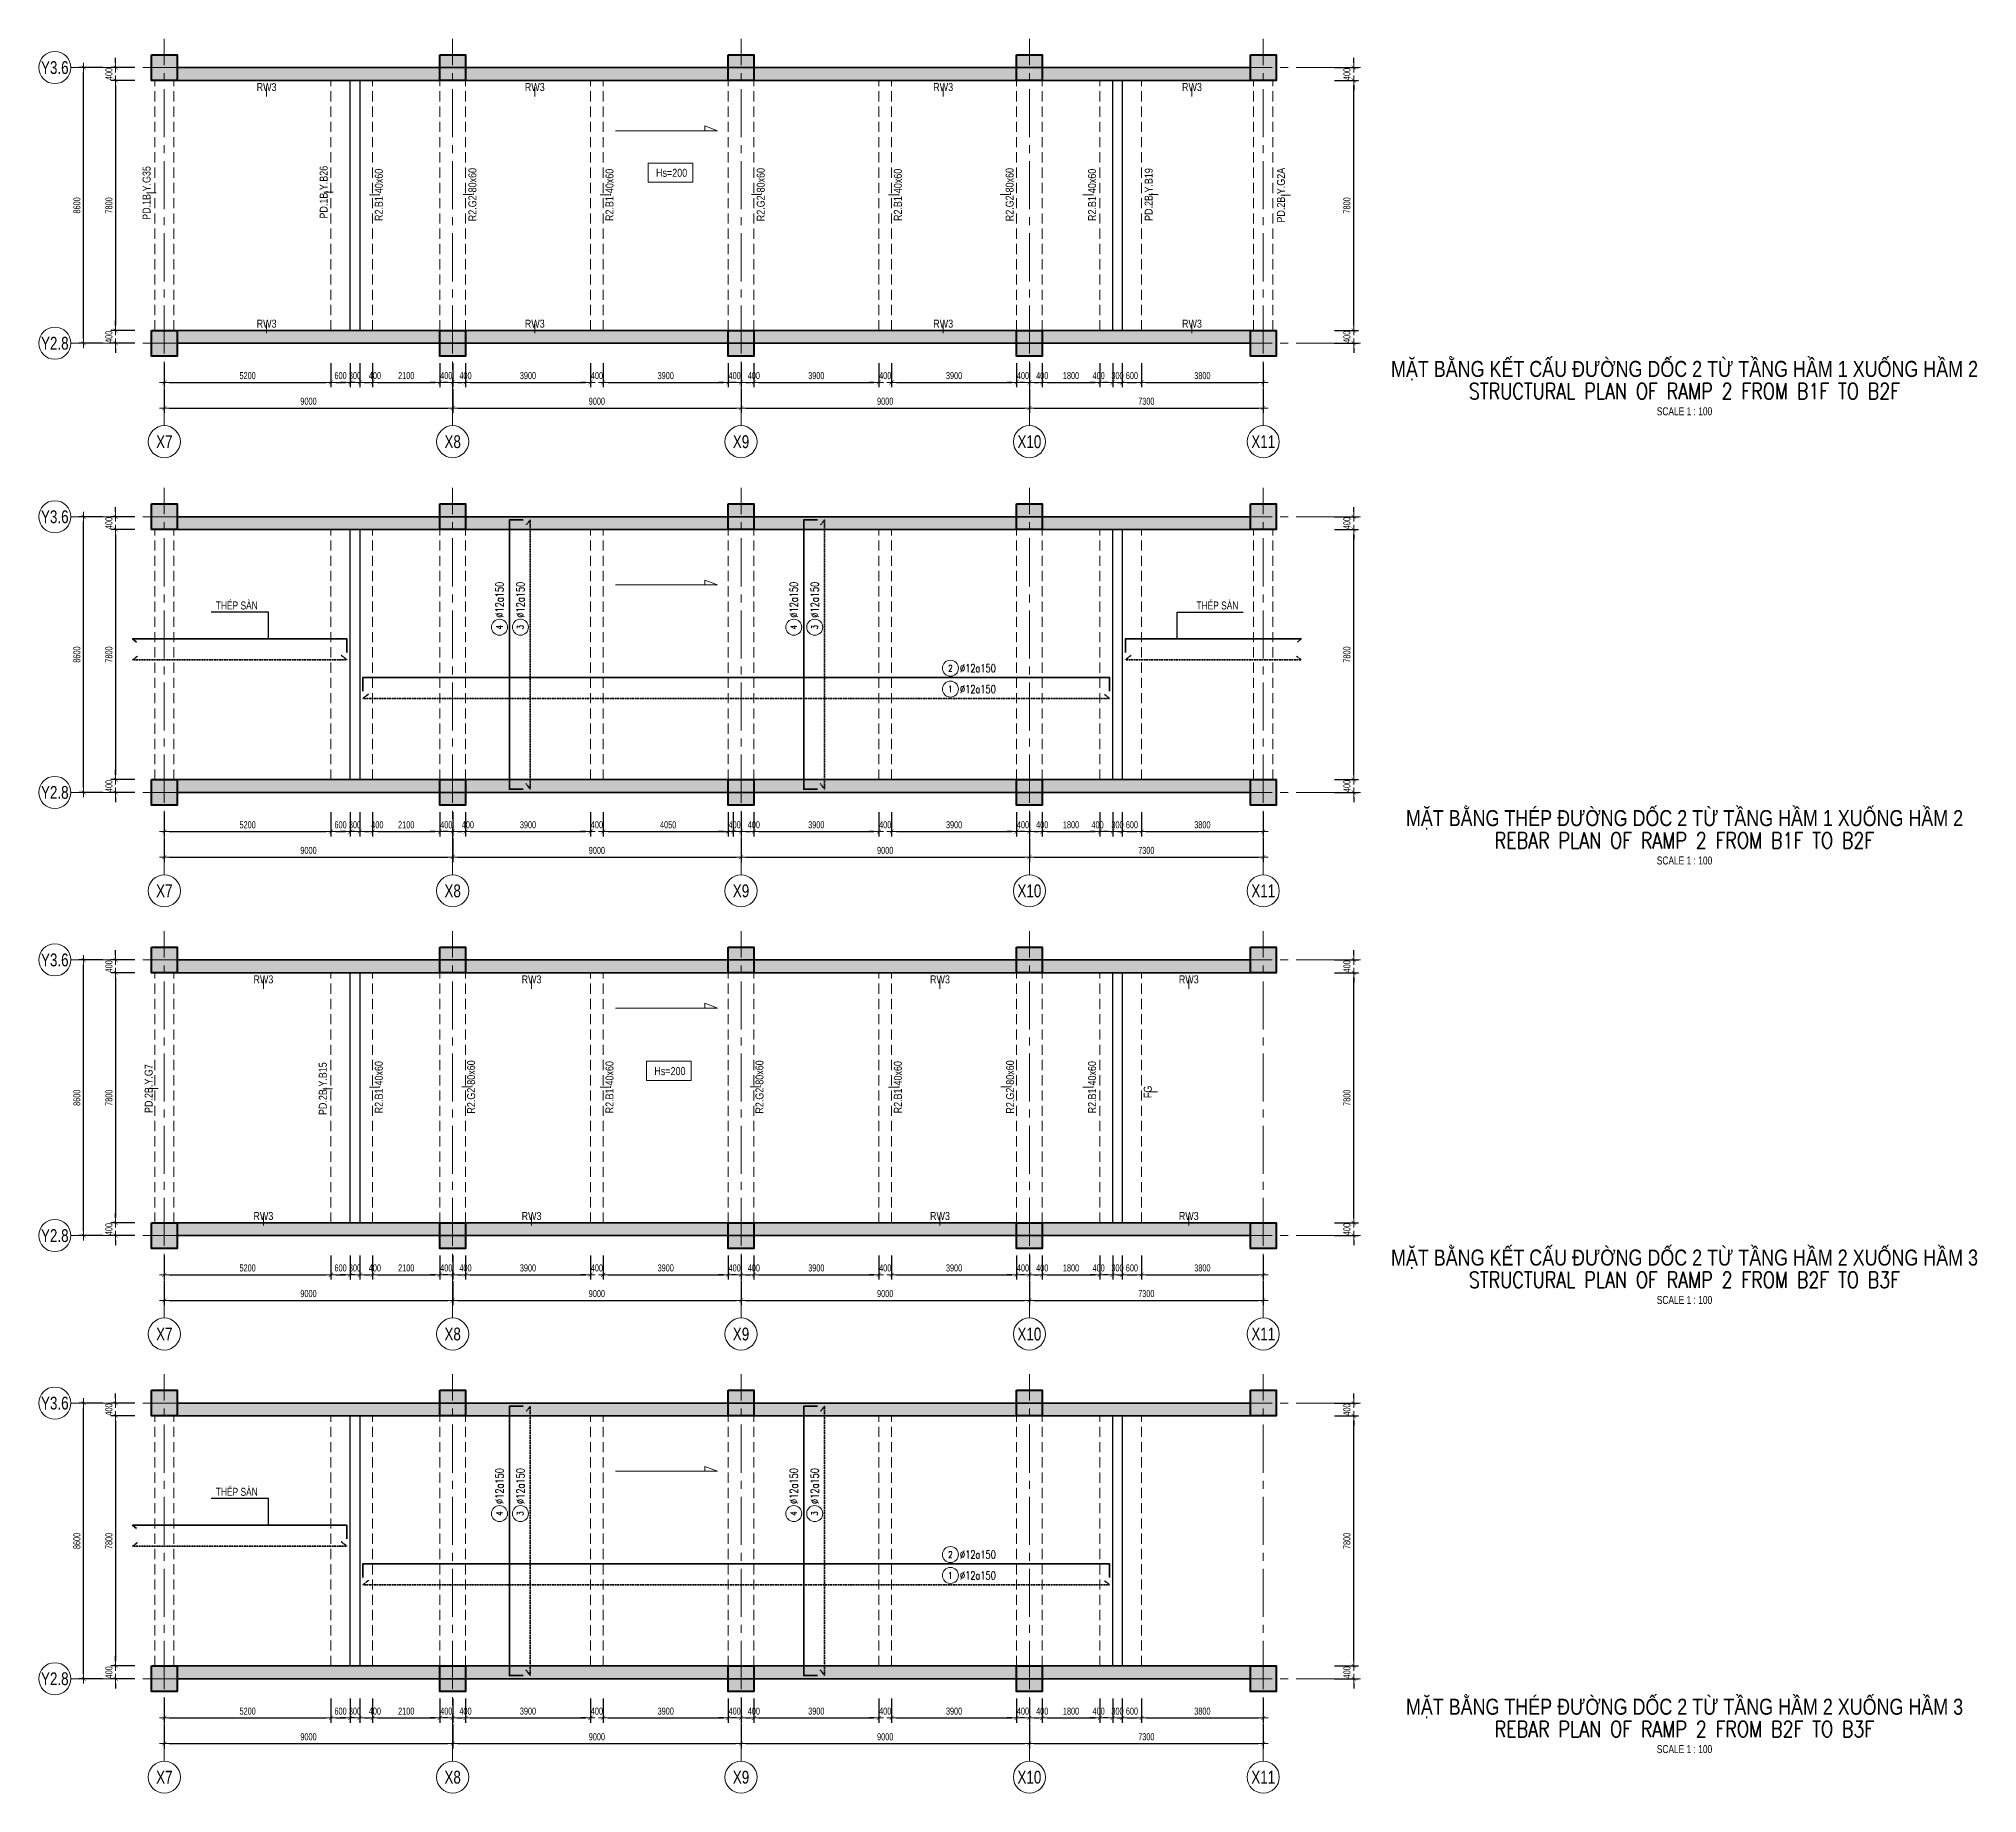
# Model space of a CAD drawing. Header units: millimetres. Extents: x -172050 to 1089997, y 452920 to 1051687.
# Drawn here: x 246907 to 307410, y 483161 to 537898 of the extents above; entities that cross this region are included whole.
import ezdxf
from ezdxf.enums import TextEntityAlignment as Align

# ---------------------------------------------------------------- set-up
doc = ezdxf.new("R2010")
doc.units = ezdxf.units.MM
doc.header["$MEASUREMENT"] = 0
for name, pattern in [('_DASH', [0.6, 0.4, -0.2]), ('CENTER2', [1.125, 0.75, -0.125, 0.125, -0.125]), ('HIDDEN2', [4.7625, 3.175, -1.5875]), ('POD_Grid$0$CENTER2', [1.125, 0.75, -0.125, 0.125, -0.125])]:
    doc.linetypes.add(name, pattern=pattern)
doc.layers.get('Defpoints').update_dxf_attribs({"color": 151, "lineweight": 9})
doc.layers.add('-L-A_OUTLINE', color=2, linetype='Continuous')
doc.layers.add('TT-TEN COT', color=3, linetype='Continuous')
for name, color, linetype, lineweight in [('kata_thep - H', 4, 'Continuous', 35), ('NDC_S_ANNO', 7, 'Continuous', 20), ('NDC_S_AXIS', 5, 'CENTER2', 13), ('NDC_S_BEAM', 3, 'HIDDEN2', 20), ('NDC_S_DIM', 1, 'Continuous', 15), ('NDC_S_ENG TITLE', 3, 'Continuous', 20), ('NDC_S_HATCH MATERIAL', 8, 'Continuous', 13), ('NDC_S_SYMBOL', 1, 'Continuous', 15), ('NDC_S_TEXT SYMBOL', 7, 'Continuous', 20), ('NDC_S_VN TEXT', 7, 'Continuous', 20), ('NDC_S_VN TITLE', 6, 'Continuous', 35), ('PD_B1F_Col$0$NDC_S-COLUMN', 4, 'Continuous', 40), ('PD_B1F_Col$0$NDC_S_HATCH COLUMN AND WALL', 251, 'Continuous', 13), ('POD_Grid$0$NDC_S_AXIS', 5, 'POD_Grid$0$CENTER2', 13), ('Ramp wall 2.1(B1)$0$NDC_S_WALL', 6, 'Continuous', 35)]:
    doc.layers.add(name, color=color, linetype=linetype, lineweight=lineweight)
doc.styles.add('ARIAL', font='arial.ttf', dxfattribs={"width": 0.8})
doc.styles.add('NDC_ANNO', font='', dxfattribs={"width": 0.8})
doc.styles.add('NDC_ARIAL', font='arial.ttf', dxfattribs={"width": 0.85})
doc.styles.add('NDC_DIM', font='', dxfattribs={"width": 0.75})
doc.styles.add('NDC_EN TXT', font='romans.shx', dxfattribs={"width": 0.8})
doc.styles.add('NDC_VIE TXT', font='arial.ttf', dxfattribs={"width": 0.8})
doc.styles.get('NDC_ANNO').set_extended_font_data('Dotum')
doc.styles.get('NDC_DIM').set_extended_font_data('Dotum')
doc.dimstyles.new('A1-NDC_1-100', dxfattribs={"dimscale": 100, "dimtxt": 2.5, "dimasz": 1, "dimexe": 1, "dimexo": 0, "dimgap": 0.8, "dimtad": 1, "dimdec": 0, "dimdsep": 46, "dimtxsty": 'NDC_ARIAL', "dimblk": 'DIMMARK', "dimcen": 49999.938995, "dimdle": 1.5, "dimclrd": 1, "dimclre": 1, "dimclrt": 3, "dimadec": 0, "dimazin": 0, "dimtfac": 1, "dimtdec": 0, "dimtix": 1, "dimtmove": 2, "dimatfit": 3, "dimfxl": 1, "dimarcsym": 0})
doc.dimstyles.new('NDC_dim_100', dxfattribs={"dimscale": 100, "dimtxt": 2.2, "dimasz": 1.5, "dimexe": 1.5, "dimexo": 2.5, "dimgap": 1, "dimtad": 1, "dimdec": 0, "dimzin": 0, "dimdsep": 46, "dimtxsty": 'NDC_DIM', "dimblk": 'DIMMARK', "dimcen": 0.09, "dimdle": 1.2, "dimclrd": 1, "dimclre": 1, "dimclrt": 3, "dimadec": 0, "dimazin": 0, "dimtfac": 1, "dimtdec": 0, "dimtix": 1, "dimtofl": 0, "dimtmove": 0, "dimatfit": 3, "dimfxl": 6, "dimfxlon": 1, "dimtolj": 1, "dimtzin": 0, "dimarcsym": 0})
doc.dimstyles.new('NDC_dim_iso', dxfattribs={"dimtxt": 2.2, "dimasz": 1, "dimexe": 1.5, "dimexo": 2.5, "dimgap": 1, "dimtad": 1, "dimdec": 0, "dimzin": 0, "dimdsep": 46, "dimtxsty": 'NDC_DIM', "dimblk": 'DIMMARK', "dimcen": 0.09, "dimdle": 1.2, "dimclrd": 1, "dimclre": 1, "dimclrt": 3, "dimadec": 0, "dimazin": 0, "dimtfac": 1, "dimtdec": 0, "dimtix": 1, "dimtofl": 0, "dimtmove": 0, "dimatfit": 3, "dimfxl": 6, "dimfxlon": 1, "dimtolj": 1, "dimtzin": 0, "dimarcsym": 0})

msp = doc.modelspace()

# ---------------------------------------------------------------- texts
at = {"layer": 'NDC_S_VN TEXT', "style": 'NDC_VIE TXT', "width": 0.8}
for p in [(266173.8, 533716.4), (266123, 505690)]:
    msp.add_text('Hs=200', height=250, dxfattribs=at).set_placement(p, align=Align.MIDDLE_LEFT)
at = {"layer": 'TT-TEN COT', "style": 'ARIAL', "width": 0.75}
for p in [(253087.3, 520248.6), (283695.6, 520248.6), (253087.3, 492595.1)]:
    msp.add_text('THÉP SÀN', height=250, dxfattribs=at).set_placement(p, align=Align.MIDDLE)

# ---------------------------------------------------------------- blocks, each defined once
blk = doc.blocks.new('DIMMARK')
at = {"layer": 'NDC_S_DIM', "color": 1}
blk.add_line((-1.5, 0), (1, 0), dxfattribs=at)
at = {"layer": 'NDC_S_DIM', "color": 2, "const_width": 0.1}
blk.add_lwpolyline([(-0.42, -0.42), (0.42, 0.42)], dxfattribs=at)
blk = doc.blocks.new('*D416')
at = {"layer": 'Defpoints', "color": 0, "transparency": 16777216}
for p in [(250826, 528799), (256026, 529299), (256026, 527178)]:
    blk.add_point(p, dxfattribs=at)
at = {"layer": 'NDC_S_DIM', "color": 1, "lineweight": -2, "transparency": 16777216}
for p, q in [((250826, 527778), (250826, 527028)), ((256026, 527778), (256026, 527028)), ((250976, 527178), (255876, 527178))]:
    blk.add_line(p, q, dxfattribs=at)
at = {"layer": 'NDC_S_DIM', "color": 1, "lineweight": -2, "transparency": 16777216, "xscale": 150, "yscale": 150, "zscale": 150, "rotation": 180}
blk.add_blockref('DIMMARK', (250826, 527178), dxfattribs=at)
at = {"layer": 'NDC_S_DIM', "color": 1, "lineweight": -2, "transparency": 16777216, "xscale": 150, "yscale": 150, "zscale": 150}
blk.add_blockref('DIMMARK', (256026, 527178), dxfattribs=at)
at = {"layer": 'NDC_S_DIM', "color": 3, "transparency": 16777216, "insert": (253426, 527388), "char_height": 220, "attachment_point": 5, "style": 'NDC_DIM'}
blk.add_mtext('\\A1;5200', dxfattribs=at)
blk = doc.blocks.new('*D417')
at = {"layer": 'Defpoints', "color": 0, "transparency": 16777216}
for p in [(256026, 529299), (256626, 529299), (256626, 527178)]:
    blk.add_point(p, dxfattribs=at)
at = {"layer": 'NDC_S_DIM', "color": 1, "lineweight": -2, "transparency": 16777216}
for p, q in [((256026, 527778), (256026, 527028)), ((256626, 527778), (256626, 527028)), ((256176, 527178), (256476, 527178))]:
    blk.add_line(p, q, dxfattribs=at)
at = {"layer": 'NDC_S_DIM', "color": 1, "lineweight": -2, "transparency": 16777216, "xscale": 150, "yscale": 150, "zscale": 150, "rotation": 180}
blk.add_blockref('DIMMARK', (256026, 527178), dxfattribs=at)
at = {"layer": 'NDC_S_DIM', "color": 1, "lineweight": -2, "transparency": 16777216, "xscale": 150, "yscale": 150, "zscale": 150}
blk.add_blockref('DIMMARK', (256626, 527178), dxfattribs=at)
at = {"layer": 'NDC_S_DIM', "color": 3, "transparency": 16777216, "insert": (256326, 527388), "char_height": 220, "attachment_point": 5, "style": 'NDC_DIM'}
blk.add_mtext('\\A1;600', dxfattribs=at)
blk = doc.blocks.new('*D418')
at = {"layer": 'Defpoints', "color": 0, "transparency": 16777216}
for p in [(256626, 529299), (256926, 529299), (256926, 527178)]:
    blk.add_point(p, dxfattribs=at)
at = {"layer": 'NDC_S_DIM', "color": 1, "lineweight": -2, "transparency": 16777216}
for p, q in [((256626, 527778), (256626, 527028)), ((256926, 527778), (256926, 527028)), ((256476, 527178), (256326, 527178)), ((257076, 527178), (257226, 527178))]:
    blk.add_line(p, q, dxfattribs=at)
at = {"layer": 'NDC_S_DIM', "color": 1, "lineweight": -2, "transparency": 16777216, "xscale": 150, "yscale": 150, "zscale": 150}
blk.add_blockref('DIMMARK', (256626, 527178), dxfattribs=at)
at = {"layer": 'NDC_S_DIM', "color": 1, "lineweight": -2, "transparency": 16777216, "xscale": 150, "yscale": 150, "zscale": 150, "rotation": 180}
blk.add_blockref('DIMMARK', (256926, 527178), dxfattribs=at)
at = {"layer": 'NDC_S_DIM', "color": 3, "transparency": 16777216, "insert": (256776, 527388), "char_height": 220, "attachment_point": 5, "style": 'NDC_DIM'}
blk.add_mtext('\\A1;300', dxfattribs=at)
blk = doc.blocks.new('*D419')
at = {"layer": 'Defpoints', "color": 0, "transparency": 16777216}
for p in [(256926, 529299), (257326, 529299), (257326, 527178)]:
    blk.add_point(p, dxfattribs=at)
at = {"layer": 'NDC_S_DIM', "color": 1, "lineweight": -2, "transparency": 16777216}
for p, q in [((256926, 527778), (256926, 527028)), ((257326, 527778), (257326, 527028)), ((256776, 527178), (256626, 527178)), ((257476, 527178), (257626, 527178))]:
    blk.add_line(p, q, dxfattribs=at)
at = {"layer": 'NDC_S_DIM', "color": 1, "lineweight": -2, "transparency": 16777216, "xscale": 150, "yscale": 150, "zscale": 150}
blk.add_blockref('DIMMARK', (256926, 527178), dxfattribs=at)
at = {"layer": 'NDC_S_DIM', "color": 1, "lineweight": -2, "transparency": 16777216, "xscale": 150, "yscale": 150, "zscale": 150, "rotation": 180}
blk.add_blockref('DIMMARK', (257326, 527178), dxfattribs=at)
at = {"layer": 'NDC_S_DIM', "color": 3, "transparency": 16777216, "insert": (257398, 527388), "char_height": 220, "attachment_point": 5, "style": 'NDC_DIM'}
blk.add_mtext('\\A1;400', dxfattribs=at)
blk = doc.blocks.new('*D420')
at = {"layer": 'Defpoints', "color": 0, "transparency": 16777216}
for p in [(257326, 529299), (259426, 528799), (259426, 527178)]:
    blk.add_point(p, dxfattribs=at)
at = {"layer": 'NDC_S_DIM', "color": 1, "lineweight": -2, "transparency": 16777216}
for p, q in [((257326, 527778), (257326, 527028)), ((259426, 527778), (259426, 527028)), ((257476, 527178), (259276, 527178))]:
    blk.add_line(p, q, dxfattribs=at)
at = {"layer": 'NDC_S_DIM', "color": 1, "lineweight": -2, "transparency": 16777216, "xscale": 150, "yscale": 150, "zscale": 150, "rotation": 180}
blk.add_blockref('DIMMARK', (257326, 527178), dxfattribs=at)
at = {"layer": 'NDC_S_DIM', "color": 1, "lineweight": -2, "transparency": 16777216, "xscale": 150, "yscale": 150, "zscale": 150}
blk.add_blockref('DIMMARK', (259426, 527178), dxfattribs=at)
at = {"layer": 'NDC_S_DIM', "color": 3, "transparency": 16777216, "insert": (258376, 527388), "char_height": 220, "attachment_point": 5, "style": 'NDC_DIM'}
blk.add_mtext('\\A1;2100', dxfattribs=at)
blk = doc.blocks.new('*D421')
at = {"layer": 'Defpoints', "color": 0, "transparency": 16777216}
for p in [(259426, 528799), (259826, 529299), (259826, 527178)]:
    blk.add_point(p, dxfattribs=at)
at = {"layer": 'NDC_S_DIM', "color": 1, "lineweight": -2, "transparency": 16777216}
for p, q in [((259426, 527778), (259426, 527028)), ((259826, 527778), (259826, 527028)), ((259276, 527178), (259126, 527178)), ((259976, 527178), (260126, 527178))]:
    blk.add_line(p, q, dxfattribs=at)
at = {"layer": 'NDC_S_DIM', "color": 1, "lineweight": -2, "transparency": 16777216, "xscale": 150, "yscale": 150, "zscale": 150}
blk.add_blockref('DIMMARK', (259426, 527178), dxfattribs=at)
at = {"layer": 'NDC_S_DIM', "color": 1, "lineweight": -2, "transparency": 16777216, "xscale": 150, "yscale": 150, "zscale": 150, "rotation": 180}
blk.add_blockref('DIMMARK', (259826, 527178), dxfattribs=at)
at = {"layer": 'NDC_S_DIM', "color": 3, "transparency": 16777216, "insert": (259626, 527388), "char_height": 220, "attachment_point": 5, "style": 'NDC_DIM'}
blk.add_mtext('\\A1;400', dxfattribs=at)
blk = doc.blocks.new('*D422')
at = {"layer": 'Defpoints', "color": 0, "transparency": 16777216}
for p in [(259826, 529299), (260226, 528799), (260226, 527178)]:
    blk.add_point(p, dxfattribs=at)
at = {"layer": 'NDC_S_DIM', "color": 1, "lineweight": -2, "transparency": 16777216}
for p, q in [((259826, 527778), (259826, 527028)), ((260226, 527778), (260226, 527028)), ((259676, 527178), (259526, 527178)), ((260376, 527178), (260526, 527178))]:
    blk.add_line(p, q, dxfattribs=at)
at = {"layer": 'NDC_S_DIM', "color": 1, "lineweight": -2, "transparency": 16777216, "xscale": 150, "yscale": 150, "zscale": 150}
blk.add_blockref('DIMMARK', (259826, 527178), dxfattribs=at)
at = {"layer": 'NDC_S_DIM', "color": 1, "lineweight": -2, "transparency": 16777216, "xscale": 150, "yscale": 150, "zscale": 150, "rotation": 180}
blk.add_blockref('DIMMARK', (260226, 527178), dxfattribs=at)
at = {"layer": 'NDC_S_DIM', "color": 3, "transparency": 16777216, "insert": (260226, 527388), "char_height": 220, "attachment_point": 5, "style": 'NDC_DIM'}
blk.add_mtext('\\A1;400', dxfattribs=at)
blk = doc.blocks.new('*D423')
at = {"layer": 'Defpoints', "color": 0, "transparency": 16777216}
for p in [(260226, 528799), (264126, 529299), (264126, 527178)]:
    blk.add_point(p, dxfattribs=at)
at = {"layer": 'NDC_S_DIM', "color": 1, "lineweight": -2, "transparency": 16777216}
for p, q in [((260226, 527778), (260226, 527028)), ((264126, 527778), (264126, 527028)), ((260376, 527178), (263976, 527178))]:
    blk.add_line(p, q, dxfattribs=at)
at = {"layer": 'NDC_S_DIM', "color": 1, "lineweight": -2, "transparency": 16777216, "xscale": 150, "yscale": 150, "zscale": 150, "rotation": 180}
blk.add_blockref('DIMMARK', (260226, 527178), dxfattribs=at)
at = {"layer": 'NDC_S_DIM', "color": 1, "lineweight": -2, "transparency": 16777216, "xscale": 150, "yscale": 150, "zscale": 150}
blk.add_blockref('DIMMARK', (264126, 527178), dxfattribs=at)
at = {"layer": 'NDC_S_DIM', "color": 3, "transparency": 16777216, "insert": (262176, 527388), "char_height": 220, "attachment_point": 5, "style": 'NDC_DIM'}
blk.add_mtext('\\A1;3900', dxfattribs=at)
blk = doc.blocks.new('*D424')
at = {"layer": 'Defpoints', "color": 0, "transparency": 16777216}
for p in [(264126, 529299), (264526, 529299), (264526, 527178)]:
    blk.add_point(p, dxfattribs=at)
at = {"layer": 'NDC_S_DIM', "color": 1, "lineweight": -2, "transparency": 16777216}
for p, q in [((264126, 527778), (264126, 527028)), ((264526, 527778), (264526, 527028)), ((263976, 527178), (263826, 527178)), ((264676, 527178), (264826, 527178))]:
    blk.add_line(p, q, dxfattribs=at)
at = {"layer": 'NDC_S_DIM', "color": 1, "lineweight": -2, "transparency": 16777216, "xscale": 150, "yscale": 150, "zscale": 150}
blk.add_blockref('DIMMARK', (264126, 527178), dxfattribs=at)
at = {"layer": 'NDC_S_DIM', "color": 1, "lineweight": -2, "transparency": 16777216, "xscale": 150, "yscale": 150, "zscale": 150, "rotation": 180}
blk.add_blockref('DIMMARK', (264526, 527178), dxfattribs=at)
at = {"layer": 'NDC_S_DIM', "color": 3, "transparency": 16777216, "insert": (264326, 527388), "char_height": 220, "attachment_point": 5, "style": 'NDC_DIM'}
blk.add_mtext('\\A1;400', dxfattribs=at)
blk = doc.blocks.new('*D425')
at = {"layer": 'Defpoints', "color": 0, "transparency": 16777216}
for p in [(264526, 529299), (268426, 528799), (268426, 527178)]:
    blk.add_point(p, dxfattribs=at)
at = {"layer": 'NDC_S_DIM', "color": 1, "lineweight": -2, "transparency": 16777216}
for p, q in [((264526, 527778), (264526, 527028)), ((268426, 527778), (268426, 527028)), ((264676, 527178), (268276, 527178))]:
    blk.add_line(p, q, dxfattribs=at)
at = {"layer": 'NDC_S_DIM', "color": 1, "lineweight": -2, "transparency": 16777216, "xscale": 150, "yscale": 150, "zscale": 150, "rotation": 180}
blk.add_blockref('DIMMARK', (264526, 527178), dxfattribs=at)
at = {"layer": 'NDC_S_DIM', "color": 1, "lineweight": -2, "transparency": 16777216, "xscale": 150, "yscale": 150, "zscale": 150}
blk.add_blockref('DIMMARK', (268426, 527178), dxfattribs=at)
at = {"layer": 'NDC_S_DIM', "color": 3, "transparency": 16777216, "insert": (266476, 527388), "char_height": 220, "attachment_point": 5, "style": 'NDC_DIM'}
blk.add_mtext('\\A1;3900', dxfattribs=at)
blk = doc.blocks.new('*D426')
at = {"layer": 'Defpoints', "color": 0, "transparency": 16777216}
for p in [(268426, 528799), (268826, 529299), (268826, 527178)]:
    blk.add_point(p, dxfattribs=at)
at = {"layer": 'NDC_S_DIM', "color": 1, "lineweight": -2, "transparency": 16777216}
for p, q in [((268426, 527778), (268426, 527028)), ((268826, 527778), (268826, 527028)), ((268276, 527178), (268126, 527178)), ((268976, 527178), (269126, 527178))]:
    blk.add_line(p, q, dxfattribs=at)
at = {"layer": 'NDC_S_DIM', "color": 1, "lineweight": -2, "transparency": 16777216, "xscale": 150, "yscale": 150, "zscale": 150}
blk.add_blockref('DIMMARK', (268426, 527178), dxfattribs=at)
at = {"layer": 'NDC_S_DIM', "color": 1, "lineweight": -2, "transparency": 16777216, "xscale": 150, "yscale": 150, "zscale": 150, "rotation": 180}
blk.add_blockref('DIMMARK', (268826, 527178), dxfattribs=at)
at = {"layer": 'NDC_S_DIM', "color": 3, "transparency": 16777216, "insert": (268626, 527388), "char_height": 220, "attachment_point": 5, "style": 'NDC_DIM'}
blk.add_mtext('\\A1;400', dxfattribs=at)
blk = doc.blocks.new('*D427')
at = {"layer": 'Defpoints', "color": 0, "transparency": 16777216}
for p in [(268826, 529299), (269226, 528799), (269226, 527178)]:
    blk.add_point(p, dxfattribs=at)
at = {"layer": 'NDC_S_DIM', "color": 1, "lineweight": -2, "transparency": 16777216}
for p, q in [((268826, 527778), (268826, 527028)), ((269226, 527778), (269226, 527028)), ((268676, 527178), (268526, 527178)), ((269376, 527178), (269526, 527178))]:
    blk.add_line(p, q, dxfattribs=at)
at = {"layer": 'NDC_S_DIM', "color": 1, "lineweight": -2, "transparency": 16777216, "xscale": 150, "yscale": 150, "zscale": 150}
blk.add_blockref('DIMMARK', (268826, 527178), dxfattribs=at)
at = {"layer": 'NDC_S_DIM', "color": 1, "lineweight": -2, "transparency": 16777216, "xscale": 150, "yscale": 150, "zscale": 150, "rotation": 180}
blk.add_blockref('DIMMARK', (269226, 527178), dxfattribs=at)
at = {"layer": 'NDC_S_DIM', "color": 3, "transparency": 16777216, "insert": (269226, 527388), "char_height": 220, "attachment_point": 5, "style": 'NDC_DIM'}
blk.add_mtext('\\A1;400', dxfattribs=at)
blk = doc.blocks.new('*D428')
at = {"layer": 'Defpoints', "color": 0, "transparency": 16777216}
for p in [(269226, 528799), (273126, 529299), (273126, 527178)]:
    blk.add_point(p, dxfattribs=at)
at = {"layer": 'NDC_S_DIM', "color": 1, "lineweight": -2, "transparency": 16777216}
for p, q in [((269226, 527778), (269226, 527028)), ((273126, 527778), (273126, 527028)), ((269376, 527178), (272976, 527178))]:
    blk.add_line(p, q, dxfattribs=at)
at = {"layer": 'NDC_S_DIM', "color": 1, "lineweight": -2, "transparency": 16777216, "xscale": 150, "yscale": 150, "zscale": 150, "rotation": 180}
blk.add_blockref('DIMMARK', (269226, 527178), dxfattribs=at)
at = {"layer": 'NDC_S_DIM', "color": 1, "lineweight": -2, "transparency": 16777216, "xscale": 150, "yscale": 150, "zscale": 150}
blk.add_blockref('DIMMARK', (273126, 527178), dxfattribs=at)
at = {"layer": 'NDC_S_DIM', "color": 3, "transparency": 16777216, "insert": (271176, 527388), "char_height": 220, "attachment_point": 5, "style": 'NDC_DIM'}
blk.add_mtext('\\A1;3900', dxfattribs=at)
blk = doc.blocks.new('*D429')
at = {"layer": 'Defpoints', "color": 0, "transparency": 16777216}
for p in [(273126, 529299), (273526, 529299), (273526, 527178)]:
    blk.add_point(p, dxfattribs=at)
at = {"layer": 'NDC_S_DIM', "color": 1, "lineweight": -2, "transparency": 16777216}
for p, q in [((273126, 527778), (273126, 527028)), ((273526, 527778), (273526, 527028)), ((272976, 527178), (272826, 527178)), ((273676, 527178), (273826, 527178))]:
    blk.add_line(p, q, dxfattribs=at)
at = {"layer": 'NDC_S_DIM', "color": 1, "lineweight": -2, "transparency": 16777216, "xscale": 150, "yscale": 150, "zscale": 150}
blk.add_blockref('DIMMARK', (273126, 527178), dxfattribs=at)
at = {"layer": 'NDC_S_DIM', "color": 1, "lineweight": -2, "transparency": 16777216, "xscale": 150, "yscale": 150, "zscale": 150, "rotation": 180}
blk.add_blockref('DIMMARK', (273526, 527178), dxfattribs=at)
at = {"layer": 'NDC_S_DIM', "color": 3, "transparency": 16777216, "insert": (273326, 527388), "char_height": 220, "attachment_point": 5, "style": 'NDC_DIM'}
blk.add_mtext('\\A1;400', dxfattribs=at)
blk = doc.blocks.new('*D430')
at = {"layer": 'Defpoints', "color": 0, "transparency": 16777216}
for p in [(273526, 529299), (277426, 528799), (277426, 527178)]:
    blk.add_point(p, dxfattribs=at)
at = {"layer": 'NDC_S_DIM', "color": 1, "lineweight": -2, "transparency": 16777216}
for p, q in [((273526, 527778), (273526, 527028)), ((277426, 527778), (277426, 527028)), ((273676, 527178), (277276, 527178))]:
    blk.add_line(p, q, dxfattribs=at)
at = {"layer": 'NDC_S_DIM', "color": 1, "lineweight": -2, "transparency": 16777216, "xscale": 150, "yscale": 150, "zscale": 150, "rotation": 180}
blk.add_blockref('DIMMARK', (273526, 527178), dxfattribs=at)
at = {"layer": 'NDC_S_DIM', "color": 1, "lineweight": -2, "transparency": 16777216, "xscale": 150, "yscale": 150, "zscale": 150}
blk.add_blockref('DIMMARK', (277426, 527178), dxfattribs=at)
at = {"layer": 'NDC_S_DIM', "color": 3, "transparency": 16777216, "insert": (275476, 527388), "char_height": 220, "attachment_point": 5, "style": 'NDC_DIM'}
blk.add_mtext('\\A1;3900', dxfattribs=at)
blk = doc.blocks.new('*D431')
at = {"layer": 'Defpoints', "color": 0, "transparency": 16777216}
for p in [(277426, 528799), (277826, 529299), (277826, 527178)]:
    blk.add_point(p, dxfattribs=at)
at = {"layer": 'NDC_S_DIM', "color": 1, "lineweight": -2, "transparency": 16777216}
for p, q in [((277426, 527778), (277426, 527028)), ((277826, 527778), (277826, 527028)), ((277276, 527178), (277126, 527178)), ((277976, 527178), (278126, 527178))]:
    blk.add_line(p, q, dxfattribs=at)
at = {"layer": 'NDC_S_DIM', "color": 1, "lineweight": -2, "transparency": 16777216, "xscale": 150, "yscale": 150, "zscale": 150}
blk.add_blockref('DIMMARK', (277426, 527178), dxfattribs=at)
at = {"layer": 'NDC_S_DIM', "color": 1, "lineweight": -2, "transparency": 16777216, "xscale": 150, "yscale": 150, "zscale": 150, "rotation": 180}
blk.add_blockref('DIMMARK', (277826, 527178), dxfattribs=at)
at = {"layer": 'NDC_S_DIM', "color": 3, "transparency": 16777216, "insert": (277626, 527388), "char_height": 220, "attachment_point": 5, "style": 'NDC_DIM'}
blk.add_mtext('\\A1;400', dxfattribs=at)
blk = doc.blocks.new('*D432')
at = {"layer": 'Defpoints', "color": 0, "transparency": 16777216}
for p in [(277826, 529299), (278226, 528799), (278226, 527178)]:
    blk.add_point(p, dxfattribs=at)
at = {"layer": 'NDC_S_DIM', "color": 1, "lineweight": -2, "transparency": 16777216}
for p, q in [((277826, 527778), (277826, 527028)), ((278226, 527778), (278226, 527028)), ((277676, 527178), (277526, 527178)), ((278376, 527178), (278526, 527178))]:
    blk.add_line(p, q, dxfattribs=at)
at = {"layer": 'NDC_S_DIM', "color": 1, "lineweight": -2, "transparency": 16777216, "xscale": 150, "yscale": 150, "zscale": 150}
blk.add_blockref('DIMMARK', (277826, 527178), dxfattribs=at)
at = {"layer": 'NDC_S_DIM', "color": 1, "lineweight": -2, "transparency": 16777216, "xscale": 150, "yscale": 150, "zscale": 150, "rotation": 180}
blk.add_blockref('DIMMARK', (278226, 527178), dxfattribs=at)
at = {"layer": 'NDC_S_DIM', "color": 3, "transparency": 16777216, "insert": (278226, 527388), "char_height": 220, "attachment_point": 5, "style": 'NDC_DIM'}
blk.add_mtext('\\A1;400', dxfattribs=at)
blk = doc.blocks.new('*D433')
at = {"layer": 'Defpoints', "color": 0, "transparency": 16777216}
for p in [(278226, 528799), (280026, 529299), (280026, 527178)]:
    blk.add_point(p, dxfattribs=at)
at = {"layer": 'NDC_S_DIM', "color": 1, "lineweight": -2, "transparency": 16777216}
for p, q in [((278226, 527778), (278226, 527028)), ((280026, 527778), (280026, 527028)), ((278376, 527178), (279876, 527178))]:
    blk.add_line(p, q, dxfattribs=at)
at = {"layer": 'NDC_S_DIM', "color": 1, "lineweight": -2, "transparency": 16777216, "xscale": 150, "yscale": 150, "zscale": 150, "rotation": 180}
blk.add_blockref('DIMMARK', (278226, 527178), dxfattribs=at)
at = {"layer": 'NDC_S_DIM', "color": 1, "lineweight": -2, "transparency": 16777216, "xscale": 150, "yscale": 150, "zscale": 150}
blk.add_blockref('DIMMARK', (280026, 527178), dxfattribs=at)
at = {"layer": 'NDC_S_DIM', "color": 3, "transparency": 16777216, "insert": (279126, 527388), "char_height": 220, "attachment_point": 5, "style": 'NDC_DIM'}
blk.add_mtext('\\A1;1800', dxfattribs=at)
blk = doc.blocks.new('*D434')
at = {"layer": 'Defpoints', "color": 0, "transparency": 16777216}
for p in [(280026, 529299), (280426, 529299), (280426, 527178)]:
    blk.add_point(p, dxfattribs=at)
at = {"layer": 'NDC_S_DIM', "color": 1, "lineweight": -2, "transparency": 16777216}
for p, q in [((280026, 527778), (280026, 527028)), ((280426, 527778), (280426, 527028)), ((279876, 527178), (279726, 527178)), ((280576, 527178), (280726, 527178))]:
    blk.add_line(p, q, dxfattribs=at)
at = {"layer": 'NDC_S_DIM', "color": 1, "lineweight": -2, "transparency": 16777216, "xscale": 150, "yscale": 150, "zscale": 150}
blk.add_blockref('DIMMARK', (280026, 527178), dxfattribs=at)
at = {"layer": 'NDC_S_DIM', "color": 1, "lineweight": -2, "transparency": 16777216, "xscale": 150, "yscale": 150, "zscale": 150, "rotation": 180}
blk.add_blockref('DIMMARK', (280426, 527178), dxfattribs=at)
at = {"layer": 'NDC_S_DIM', "color": 3, "transparency": 16777216, "insert": (279988, 527388), "char_height": 220, "attachment_point": 5, "style": 'NDC_DIM'}
blk.add_mtext('\\A1;400', dxfattribs=at)
blk = doc.blocks.new('*D435')
at = {"layer": 'Defpoints', "color": 0, "transparency": 16777216}
for p in [(280426, 529299), (280726, 529299), (280726, 527178)]:
    blk.add_point(p, dxfattribs=at)
at = {"layer": 'NDC_S_DIM', "color": 1, "lineweight": -2, "transparency": 16777216}
for p, q in [((280426, 527778), (280426, 527028)), ((280726, 527778), (280726, 527028)), ((280276, 527178), (280126, 527178)), ((280876, 527178), (281026, 527178))]:
    blk.add_line(p, q, dxfattribs=at)
at = {"layer": 'NDC_S_DIM', "color": 1, "lineweight": -2, "transparency": 16777216, "xscale": 150, "yscale": 150, "zscale": 150}
blk.add_blockref('DIMMARK', (280426, 527178), dxfattribs=at)
at = {"layer": 'NDC_S_DIM', "color": 1, "lineweight": -2, "transparency": 16777216, "xscale": 150, "yscale": 150, "zscale": 150, "rotation": 180}
blk.add_blockref('DIMMARK', (280726, 527178), dxfattribs=at)
at = {"layer": 'NDC_S_DIM', "color": 3, "transparency": 16777216, "insert": (280576, 527388), "char_height": 220, "attachment_point": 5, "style": 'NDC_DIM'}
blk.add_mtext('\\A1;300', dxfattribs=at)
blk = doc.blocks.new('*D436')
at = {"layer": 'Defpoints', "color": 0, "transparency": 16777216}
for p in [(280726, 529299), (281326, 529299), (281326, 527178)]:
    blk.add_point(p, dxfattribs=at)
at = {"layer": 'NDC_S_DIM', "color": 1, "lineweight": -2, "transparency": 16777216}
for p, q in [((280726, 527778), (280726, 527028)), ((281326, 527778), (281326, 527028)), ((280876, 527178), (281176, 527178))]:
    blk.add_line(p, q, dxfattribs=at)
at = {"layer": 'NDC_S_DIM', "color": 1, "lineweight": -2, "transparency": 16777216, "xscale": 150, "yscale": 150, "zscale": 150, "rotation": 180}
blk.add_blockref('DIMMARK', (280726, 527178), dxfattribs=at)
at = {"layer": 'NDC_S_DIM', "color": 1, "lineweight": -2, "transparency": 16777216, "xscale": 150, "yscale": 150, "zscale": 150}
blk.add_blockref('DIMMARK', (281326, 527178), dxfattribs=at)
at = {"layer": 'NDC_S_DIM', "color": 3, "transparency": 16777216, "insert": (281026, 527388), "char_height": 220, "attachment_point": 5, "style": 'NDC_DIM'}
blk.add_mtext('\\A1;600', dxfattribs=at)
blk = doc.blocks.new('*D437')
at = {"layer": 'Defpoints', "color": 0, "transparency": 16777216}
for p in [(281326, 529299), (285126, 529299), (285126, 527178)]:
    blk.add_point(p, dxfattribs=at)
at = {"layer": 'NDC_S_DIM', "color": 1, "lineweight": -2, "transparency": 16777216}
for p, q in [((281326, 527778), (281326, 527028)), ((285126, 527778), (285126, 527028)), ((281476, 527178), (284976, 527178))]:
    blk.add_line(p, q, dxfattribs=at)
at = {"layer": 'NDC_S_DIM', "color": 1, "lineweight": -2, "transparency": 16777216, "xscale": 150, "yscale": 150, "zscale": 150, "rotation": 180}
blk.add_blockref('DIMMARK', (281326, 527178), dxfattribs=at)
at = {"layer": 'NDC_S_DIM', "color": 1, "lineweight": -2, "transparency": 16777216, "xscale": 150, "yscale": 150, "zscale": 150}
blk.add_blockref('DIMMARK', (285126, 527178), dxfattribs=at)
at = {"layer": 'NDC_S_DIM', "color": 3, "transparency": 16777216, "insert": (283226, 527388), "char_height": 220, "attachment_point": 5, "style": 'NDC_DIM'}
blk.add_mtext('\\A1;3800', dxfattribs=at)
blk = doc.blocks.new('*D438')
at = {"layer": 'Defpoints', "color": 0, "transparency": 16777216}
for p in [(250826, 528799), (259826, 528799), (259826, 526378)]:
    blk.add_point(p, dxfattribs=at)
at = {"layer": 'NDC_S_DIM', "color": 1, "lineweight": -2, "transparency": 16777216}
for p, q in [((250826, 526978), (250826, 526228)), ((250976, 526378), (259676, 526378)), ((259826, 526978), (259826, 526228))]:
    blk.add_line(p, q, dxfattribs=at)
at = {"layer": 'NDC_S_DIM', "color": 1, "lineweight": -2, "transparency": 16777216, "xscale": 150, "yscale": 150, "zscale": 150, "rotation": 180}
blk.add_blockref('DIMMARK', (250826, 526378), dxfattribs=at)
at = {"layer": 'NDC_S_DIM', "color": 1, "lineweight": -2, "transparency": 16777216, "xscale": 150, "yscale": 150, "zscale": 150}
blk.add_blockref('DIMMARK', (259826, 526378), dxfattribs=at)
at = {"layer": 'NDC_S_DIM', "color": 3, "transparency": 16777216, "insert": (255326, 526588), "char_height": 220, "attachment_point": 5, "style": 'NDC_DIM'}
blk.add_mtext('\\A1;9000', dxfattribs=at)
blk = doc.blocks.new('*D439')
at = {"layer": 'Defpoints', "color": 0, "transparency": 16777216}
for p in [(259826, 528799), (268826, 529299), (268826, 526378)]:
    blk.add_point(p, dxfattribs=at)
at = {"layer": 'NDC_S_DIM', "color": 1, "lineweight": -2, "transparency": 16777216}
for p, q in [((259826, 526978), (259826, 526228)), ((259976, 526378), (268676, 526378)), ((268826, 526978), (268826, 526228))]:
    blk.add_line(p, q, dxfattribs=at)
at = {"layer": 'NDC_S_DIM', "color": 1, "lineweight": -2, "transparency": 16777216, "xscale": 150, "yscale": 150, "zscale": 150, "rotation": 180}
blk.add_blockref('DIMMARK', (259826, 526378), dxfattribs=at)
at = {"layer": 'NDC_S_DIM', "color": 1, "lineweight": -2, "transparency": 16777216, "xscale": 150, "yscale": 150, "zscale": 150}
blk.add_blockref('DIMMARK', (268826, 526378), dxfattribs=at)
at = {"layer": 'NDC_S_DIM', "color": 3, "transparency": 16777216, "insert": (264326, 526588), "char_height": 220, "attachment_point": 5, "style": 'NDC_DIM'}
blk.add_mtext('\\A1;9000', dxfattribs=at)
blk = doc.blocks.new('*D440')
at = {"layer": 'Defpoints', "color": 0, "transparency": 16777216}
for p in [(268826, 529299), (277826, 529299), (277826, 526378)]:
    blk.add_point(p, dxfattribs=at)
at = {"layer": 'NDC_S_DIM', "color": 1, "lineweight": -2, "transparency": 16777216}
for p, q in [((268826, 526978), (268826, 526228)), ((268976, 526378), (277676, 526378)), ((277826, 526978), (277826, 526228))]:
    blk.add_line(p, q, dxfattribs=at)
at = {"layer": 'NDC_S_DIM', "color": 1, "lineweight": -2, "transparency": 16777216, "xscale": 150, "yscale": 150, "zscale": 150, "rotation": 180}
blk.add_blockref('DIMMARK', (268826, 526378), dxfattribs=at)
at = {"layer": 'NDC_S_DIM', "color": 1, "lineweight": -2, "transparency": 16777216, "xscale": 150, "yscale": 150, "zscale": 150}
blk.add_blockref('DIMMARK', (277826, 526378), dxfattribs=at)
at = {"layer": 'NDC_S_DIM', "color": 3, "transparency": 16777216, "insert": (273326, 526588), "char_height": 220, "attachment_point": 5, "style": 'NDC_DIM'}
blk.add_mtext('\\A1;9000', dxfattribs=at)
blk = doc.blocks.new('*D441')
at = {"layer": 'Defpoints', "color": 0, "transparency": 16777216}
for p in [(277826, 529299), (285126, 529299), (285126, 526378)]:
    blk.add_point(p, dxfattribs=at)
at = {"layer": 'NDC_S_DIM', "color": 1, "lineweight": -2, "transparency": 16777216}
for p, q in [((277826, 526978), (277826, 526228)), ((277976, 526378), (284976, 526378)), ((285126, 526978), (285126, 526228))]:
    blk.add_line(p, q, dxfattribs=at)
at = {"layer": 'NDC_S_DIM', "color": 1, "lineweight": -2, "transparency": 16777216, "xscale": 150, "yscale": 150, "zscale": 150, "rotation": 180}
blk.add_blockref('DIMMARK', (277826, 526378), dxfattribs=at)
at = {"layer": 'NDC_S_DIM', "color": 1, "lineweight": -2, "transparency": 16777216, "xscale": 150, "yscale": 150, "zscale": 150}
blk.add_blockref('DIMMARK', (285126, 526378), dxfattribs=at)
at = {"layer": 'NDC_S_DIM', "color": 3, "transparency": 16777216, "insert": (281476, 526588), "char_height": 220, "attachment_point": 5, "style": 'NDC_DIM'}
blk.add_mtext('\\A1;7300', dxfattribs=at)
blk = doc.blocks.new('*U165')
at = {"layer": 'NDC_S_SYMBOL'}
blk.add_line((0, 5), (0, 9), dxfattribs=at)
blk.add_circle((0, 0), 5, dxfattribs=at)
at = {"layer": 'NDC_S_TEXT SYMBOL', "color": 7, "style": 'NDC_ANNO', "width": 0.8}
blk.add_attdef('GRID', text='', height=4, dxfattribs=at).set_placement((0, 0), align=Align.MIDDLE)
blk = doc.blocks.new('*U166')
at = {"layer": 'NDC_S_SYMBOL'}
blk.add_line((5, 0), (9, 0), dxfattribs=at)
blk.add_circle((0, 0), 5, dxfattribs=at)
at = {"layer": 'NDC_S_TEXT SYMBOL', "color": 7, "style": 'NDC_ANNO', "width": 0.8}
blk.add_attdef('GRID', text='', height=4, rotation=270, dxfattribs=at).set_placement((0, 0), align=Align.MIDDLE)
blk = doc.blocks.new('*D442')
at = {"layer": 'Defpoints', "color": 0, "transparency": 16777216}
for p in [(250936, 536599), (249307, 528799), (251415, 528799)]:
    blk.add_point(p, dxfattribs=at)
at = {"layer": 'NDC_S_DIM', "color": 1, "lineweight": -2, "transparency": 16777216}
for p, q in [((249907, 536599), (249157, 536599)), ((249307, 536449), (249307, 528949)), ((249907, 528799), (249157, 528799))]:
    blk.add_line(p, q, dxfattribs=at)
at = {"layer": 'NDC_S_DIM', "color": 1, "lineweight": -2, "transparency": 16777216, "xscale": 150, "yscale": 150, "zscale": 150}
for p, rotation in [((249307, 536599), 90), ((249307, 528799), 270)]:
    blk.add_blockref('DIMMARK', p, dxfattribs=dict(at, rotation=rotation))
at = {"layer": 'NDC_S_DIM', "color": 3, "transparency": 16777216, "insert": (249097, 532699), "char_height": 220, "attachment_point": 5, "rotation": 90, "style": 'NDC_DIM'}
blk.add_mtext('\\A1;7800', dxfattribs=at)
blk = doc.blocks.new('*D443')
at = {"layer": 'Defpoints', "color": 0, "transparency": 16777216}
for p in [(248307, 536999), (250186, 536999), (250990, 528399)]:
    blk.add_point(p, dxfattribs=at)
at = {"layer": 'NDC_S_DIM', "color": 1, "lineweight": -2, "transparency": 16777216}
for p, q in [((248907, 536999), (248157, 536999)), ((248307, 528549), (248307, 536849)), ((248907, 528399), (248157, 528399))]:
    blk.add_line(p, q, dxfattribs=at)
at = {"layer": 'NDC_S_DIM', "color": 1, "lineweight": -2, "transparency": 16777216, "xscale": 150, "yscale": 150, "zscale": 150}
for p, rotation in [((248307, 536999), 90), ((248307, 528399), 270)]:
    blk.add_blockref('DIMMARK', p, dxfattribs=dict(at, rotation=rotation))
at = {"layer": 'NDC_S_DIM', "color": 3, "transparency": 16777216, "insert": (248097, 532699), "char_height": 220, "attachment_point": 5, "rotation": 90, "style": 'NDC_DIM'}
blk.add_mtext('\\A1;8600', dxfattribs=at)
blk = doc.blocks.new('*D444')
at = {"layer": 'Defpoints', "color": 0, "transparency": 16777216}
for p in [(251415, 528799), (249307, 528399), (250990, 528399)]:
    blk.add_point(p, dxfattribs=at)
at = {"layer": 'NDC_S_DIM', "color": 1, "lineweight": -2, "transparency": 16777216}
for p, q in [((249907, 528799), (249157, 528799)), ((249307, 528949), (249307, 529099)), ((249907, 528399), (249157, 528399)), ((249307, 528249), (249307, 528099))]:
    blk.add_line(p, q, dxfattribs=at)
at = {"layer": 'NDC_S_DIM', "color": 1, "lineweight": -2, "transparency": 16777216, "xscale": 150, "yscale": 150, "zscale": 150}
for p, rotation in [((249307, 528799), 270), ((249307, 528399), 90)]:
    blk.add_blockref('DIMMARK', p, dxfattribs=dict(at, rotation=rotation))
at = {"layer": 'NDC_S_DIM', "color": 3, "transparency": 16777216, "insert": (249097, 528599), "char_height": 220, "attachment_point": 5, "rotation": 90, "style": 'NDC_DIM'}
blk.add_mtext('\\A1;400', dxfattribs=at)
blk = doc.blocks.new('*D445')
at = {"layer": 'Defpoints', "color": 0, "transparency": 16777216}
for p in [(249307, 536999), (250246, 536999), (250936, 536599)]:
    blk.add_point(p, dxfattribs=at)
at = {"layer": 'NDC_S_DIM', "color": 1, "lineweight": -2, "transparency": 16777216}
for p, q in [((249307, 537149), (249307, 537299)), ((249907, 536999), (249157, 536999)), ((249907, 536599), (249157, 536599)), ((249307, 536449), (249307, 536299))]:
    blk.add_line(p, q, dxfattribs=at)
at = {"layer": 'NDC_S_DIM', "color": 1, "lineweight": -2, "transparency": 16777216, "xscale": 150, "yscale": 150, "zscale": 150}
for p, rotation in [((249307, 536999), 270), ((249307, 536599), 90)]:
    blk.add_blockref('DIMMARK', p, dxfattribs=dict(at, rotation=rotation))
at = {"layer": 'NDC_S_DIM', "color": 3, "transparency": 16777216, "insert": (249097, 536799), "char_height": 220, "attachment_point": 5, "rotation": 90, "style": 'NDC_DIM'}
blk.add_mtext('\\A1;400', dxfattribs=at)
blk = doc.blocks.new('*D446')
at = {"layer": 'Defpoints', "color": 0, "transparency": 16777216}
for p in [(284726, 528799), (287948, 528799), (276526, 528399)]:
    blk.add_point(p, dxfattribs=at)
at = {"layer": 'NDC_S_DIM', "color": 1, "lineweight": -2, "transparency": 16777216}
for p, q in [((287348, 528799), (288098, 528799)), ((287948, 528949), (287948, 529099)), ((287348, 528399), (288098, 528399)), ((287948, 528249), (287948, 528099))]:
    blk.add_line(p, q, dxfattribs=at)
at = {"layer": 'NDC_S_DIM', "color": 1, "lineweight": -2, "transparency": 16777216, "xscale": 150, "yscale": 150, "zscale": 150}
for p, rotation in [((287948, 528799), 270), ((287948, 528399), 90)]:
    blk.add_blockref('DIMMARK', p, dxfattribs=dict(at, rotation=rotation))
at = {"layer": 'NDC_S_DIM', "color": 3, "transparency": 16777216, "insert": (287738, 528599), "char_height": 220, "attachment_point": 5, "rotation": 90, "style": 'NDC_DIM'}
blk.add_mtext('\\A1;400', dxfattribs=at)
blk = doc.blocks.new('*D447')
at = {"layer": 'Defpoints', "color": 0, "transparency": 16777216}
for p in [(276635, 536599), (287948, 536599), (284726, 528799)]:
    blk.add_point(p, dxfattribs=at)
at = {"layer": 'NDC_S_DIM', "color": 1, "lineweight": -2, "transparency": 16777216}
for p, q in [((287348, 536599), (288098, 536599)), ((287948, 528949), (287948, 536449)), ((287348, 528799), (288098, 528799))]:
    blk.add_line(p, q, dxfattribs=at)
at = {"layer": 'NDC_S_DIM', "color": 1, "lineweight": -2, "transparency": 16777216, "xscale": 150, "yscale": 150, "zscale": 150}
for p, rotation in [((287948, 536599), 90), ((287948, 528799), 270)]:
    blk.add_blockref('DIMMARK', p, dxfattribs=dict(at, rotation=rotation))
at = {"layer": 'NDC_S_DIM', "color": 3, "transparency": 16777216, "insert": (287738, 532699), "char_height": 220, "attachment_point": 5, "rotation": 90, "style": 'NDC_DIM'}
blk.add_mtext('\\A1;7800', dxfattribs=at)
blk = doc.blocks.new('*D448')
at = {"layer": 'Defpoints', "color": 0, "transparency": 16777216}
for p in [(276993, 536999), (287948, 536999), (276635, 536599)]:
    blk.add_point(p, dxfattribs=at)
at = {"layer": 'NDC_S_DIM', "color": 1, "lineweight": -2, "transparency": 16777216}
for p, q in [((287948, 537149), (287948, 537299)), ((287348, 536999), (288098, 536999)), ((287348, 536599), (288098, 536599)), ((287948, 536449), (287948, 536299))]:
    blk.add_line(p, q, dxfattribs=at)
at = {"layer": 'NDC_S_DIM', "color": 1, "lineweight": -2, "transparency": 16777216, "xscale": 150, "yscale": 150, "zscale": 150}
for p, rotation in [((287948, 536999), 270), ((287948, 536599), 90)]:
    blk.add_blockref('DIMMARK', p, dxfattribs=dict(at, rotation=rotation))
at = {"layer": 'NDC_S_DIM', "color": 3, "transparency": 16777216, "insert": (287738, 536799), "char_height": 220, "attachment_point": 5, "rotation": 90, "style": 'NDC_DIM'}
blk.add_mtext('\\A1;400', dxfattribs=at)
blk = doc.blocks.new('PD_B1F_Col$0$cot')
at = {"layer": 'PD_B1F_Col$0$NDC_S_HATCH COLUMN AND WALL', "ltscale": 0.005}
h = blk.add_hatch(color=256, dxfattribs=at)
h.dxf.hatch_style = 1
h.paths.add_polyline_path([(-0.5, 0.5), (0.5, 0.5), (0.5, -0.5), (-0.5, -0.5)])
at = {"layer": 'PD_B1F_Col$0$NDC_S-COLUMN', "ltscale": 0.005}
blk.add_lwpolyline([(-0.5, 0.5), (0.5, 0.5), (0.5, -0.5), (-0.5, -0.5)], close=True, dxfattribs=at)
blk = doc.blocks.new('ramp5')
at = {"layer": 'NDC_S_HATCH MATERIAL'}
h = blk.add_hatch(dxfattribs=at)
h.set_pattern_fill('BT-01', color=252, scale=30, style=0, pattern_type=2)
h.set_pattern_definition([(50, (-906343.9, 141013.11), (215.178055, -18.82564), [22.5, -247.5]), (355, (-906343.9, 141013.1), (-41.6254, 225.65764), [18, -198]), (100.4514, (-906325.97, 141011.54), (173.552815, 206.831863), [19.122057, -210.342634]), (46.1842, (-906343.9, 141073.1), (320.172315, -49.655704), [33.75, -371.25]), (96.6356, (-906317.22, 141068.97), (280.39881, 292.23536), [28.68309, -315.5139]), (351.1842, (-906343.9, 141073.1), (280.39858, 292.23558), [27, -297]), (21, (-906313.9, 141058.11), (179.072116, -120.785667), [22.5, -247.5]), (326, (-906313.9, 141058.1), (72.9946, 217.545014), [18, -198]), (71.4514, (-906298.98, 141048.05), (252.06679, 96.75915), [19.122057, -210.342634]), (37.5, (-906343.9, 141013.11), (3.6479566, 99.868156), [0, -195.6, 0, -201, 0, -198.75]), (7.5, (-906343.9, 141013.11), (78.920861, 118.323514), [0, -114.6, 0, -191.1, 0, -75.75]), (327.5, (-906410.8, 141013.11), (160.146731, -6.7664615), [0, -75, 0, -234, 0, -310.5]), (317.5, (-906440.8, 141013.11), (174.95585, 30.031495), [0, -97.5, 0, -155.4, 0, -220.5]), (45, (-906343.9, 141013.11), (-90.156115, 90.156115), []), (45, (-906343.9, 141049.86), (-90.156115, 90.156115), [])])
h.paths.add_polyline_path([(800, 8600), (34300, 8600), (34300, 9000), (800, 9000)])
h = blk.add_hatch(dxfattribs=at)
h.set_pattern_fill('BT-01', color=252, scale=30, style=0, pattern_type=2)
h.set_pattern_definition([(50, (-906343.9, 132813.11), (215.178055, -18.82564), [22.5, -247.5]), (355, (-906343.9, 132813.1), (-41.6254, 225.65764), [18, -198]), (100.4514, (-906325.97, 132811.54), (173.552815, 206.831863), [19.122057, -210.342634]), (46.1842, (-906343.9, 132873.1), (320.172315, -49.655704), [33.75, -371.25]), (96.6356, (-906317.22, 132868.97), (280.39881, 292.23536), [28.68309, -315.5139]), (351.1842, (-906343.9, 132873.1), (280.39858, 292.23558), [27, -297]), (21, (-906313.9, 132858.11), (179.072116, -120.785667), [22.5, -247.5]), (326, (-906313.9, 132858.1), (72.9946, 217.545014), [18, -198]), (71.4514, (-906298.98, 132848.05), (252.06679, 96.75915), [19.122057, -210.342634]), (37.5, (-906343.9, 132813.11), (3.6479566, 99.868156), [0, -195.6, 0, -201, 0, -198.75]), (7.5, (-906343.9, 132813.11), (78.920861, 118.323514), [0, -114.6, 0, -191.1, 0, -75.75]), (327.5, (-906410.8, 132813.11), (160.146731, -6.7664615), [0, -75, 0, -234, 0, -310.5]), (317.5, (-906440.8, 132813.11), (174.95585, 30.031495), [0, -97.5, 0, -155.4, 0, -220.5]), (45, (-906343.9, 132813.11), (-90.156115, 90.156115), []), (45, (-906343.9, 132849.86), (-90.156115, 90.156115), [])])
h.paths.add_polyline_path([(800, 400), (34300, 400), (34300, 800), (800, 800)])
at = {"layer": '-L-A_OUTLINE'}
for points in [[(6200, 8600), (6500, 8600), (6500, 800), (6200, 800)], [(30000, 8600), (30300, 8600), (30300, 800), (30000, 800)]]:
    blk.add_lwpolyline(points, close=True, dxfattribs=at)
at = {"layer": 'NDC_S_BEAM', "ltscale": 100}
for p, q in [((100, 800), (100, 8600)), ((700, 800), (700, 8600)), ((5600, 800), (5600, 8600)), ((6200, 800), (6200, 8600)), ((6500, 800), (6500, 8600)), ((6900, 800), (6900, 8600)), ((9000, 800), (9000, 8600)), ((9800, 800), (9800, 8600)), ((13700, 800), (13700, 8600)), ((14100, 800), (14100, 8600)), ((18000, 800), (18000, 8600)), ((18800, 800), (18800, 8600)), ((22700, 800), (22700, 8600)), ((23100, 800), (23100, 8600)), ((27000, 800), (27000, 8600)), ((27800, 800), (27800, 8600)), ((29600, 800), (29600, 8600)), ((30000, 800), (30000, 8600)), ((30300, 800), (30300, 8600)), ((30900, 800), (30900, 8600)), ((34400, 800), (34400, 8600)), ((35000, 800), (35000, 8600))]:
    blk.add_line(p, q, dxfattribs=at)
at = {"layer": 'POD_Grid$0$NDC_S_AXIS', "ltscale": 2000}
for p, q in [((400, -2171), (400, 9899)), ((9400, -2171), (9400, 9899)), ((18400, -2171), (18400, 9899)), ((27400, -2171), (27400, 9899)), ((34700, -2171), (34700, 9899)), ((-2518, 9000), (37964, 9000)), ((-2518, 400), (37964, 400))]:
    blk.add_line(p, q, dxfattribs=at)
at = {"layer": 'Ramp wall 2.1(B1)$0$NDC_S_WALL', "ltscale": 200}
for points in [[(800, 9000), (34300, 9000), (34300, 8600), (800, 8600)], [(34300, 800), (800, 800), (800, 400), (34300, 400)]]:
    blk.add_lwpolyline(points, close=True, dxfattribs=at)
at = {"xscale": 800, "yscale": 800}
for p in [(400, 9000), (9400, 9000), (18400, 9000), (27400, 9000), (34700, 9000), (400, 400), (9400, 400), (18400, 400), (27400, 400), (34700, 400)]:
    blk.add_blockref('PD_B1F_Col$0$cot', p, dxfattribs=at)
blk = doc.blocks.new('*D450')
at = {"layer": 'Defpoints', "color": 0, "transparency": 16777216}
for p in [(256026, 515286), (250826, 514786), (256026, 513164)]:
    blk.add_point(p, dxfattribs=at)
at = {"layer": 'NDC_S_DIM', "color": 1, "lineweight": -2, "transparency": 16777216}
for p, q in [((250826, 513764), (250826, 513014)), ((256026, 513764), (256026, 513014)), ((250976, 513164), (255876, 513164))]:
    blk.add_line(p, q, dxfattribs=at)
at = {"layer": 'NDC_S_DIM', "color": 1, "lineweight": -2, "transparency": 16777216, "xscale": 150, "yscale": 150, "zscale": 150, "rotation": 180}
blk.add_blockref('DIMMARK', (250826, 513164), dxfattribs=at)
at = {"layer": 'NDC_S_DIM', "color": 1, "lineweight": -2, "transparency": 16777216, "xscale": 150, "yscale": 150, "zscale": 150}
blk.add_blockref('DIMMARK', (256026, 513164), dxfattribs=at)
at = {"layer": 'NDC_S_DIM', "color": 3, "transparency": 16777216, "insert": (253426, 513375), "char_height": 220, "attachment_point": 5, "style": 'NDC_DIM'}
blk.add_mtext('\\A1;5200', dxfattribs=at)
blk = doc.blocks.new('*D451')
at = {"layer": 'Defpoints', "color": 0, "transparency": 16777216}
for p in [(256026, 515286), (256626, 515286), (256626, 513164)]:
    blk.add_point(p, dxfattribs=at)
at = {"layer": 'NDC_S_DIM', "color": 1, "lineweight": -2, "transparency": 16777216}
for p, q in [((256026, 513764), (256026, 513014)), ((256626, 513764), (256626, 513014)), ((256176, 513164), (256476, 513164))]:
    blk.add_line(p, q, dxfattribs=at)
at = {"layer": 'NDC_S_DIM', "color": 1, "lineweight": -2, "transparency": 16777216, "xscale": 150, "yscale": 150, "zscale": 150, "rotation": 180}
blk.add_blockref('DIMMARK', (256026, 513164), dxfattribs=at)
at = {"layer": 'NDC_S_DIM', "color": 1, "lineweight": -2, "transparency": 16777216, "xscale": 150, "yscale": 150, "zscale": 150}
blk.add_blockref('DIMMARK', (256626, 513164), dxfattribs=at)
at = {"layer": 'NDC_S_DIM', "color": 3, "transparency": 16777216, "insert": (256326, 513375), "char_height": 220, "attachment_point": 5, "style": 'NDC_DIM'}
blk.add_mtext('\\A1;600', dxfattribs=at)
blk = doc.blocks.new('*D452')
at = {"layer": 'Defpoints', "color": 0, "transparency": 16777216}
for p in [(256626, 515286), (256926, 515286), (256926, 513164)]:
    blk.add_point(p, dxfattribs=at)
at = {"layer": 'NDC_S_DIM', "color": 1, "lineweight": -2, "transparency": 16777216}
for p, q in [((256626, 513764), (256626, 513014)), ((256926, 513764), (256926, 513014)), ((256476, 513164), (256326, 513164)), ((257076, 513164), (257226, 513164))]:
    blk.add_line(p, q, dxfattribs=at)
at = {"layer": 'NDC_S_DIM', "color": 1, "lineweight": -2, "transparency": 16777216, "xscale": 150, "yscale": 150, "zscale": 150}
blk.add_blockref('DIMMARK', (256626, 513164), dxfattribs=at)
at = {"layer": 'NDC_S_DIM', "color": 1, "lineweight": -2, "transparency": 16777216, "xscale": 150, "yscale": 150, "zscale": 150, "rotation": 180}
blk.add_blockref('DIMMARK', (256926, 513164), dxfattribs=at)
at = {"layer": 'NDC_S_DIM', "color": 3, "transparency": 16777216, "insert": (256776, 513375), "char_height": 220, "attachment_point": 5, "style": 'NDC_DIM'}
blk.add_mtext('\\A1;300', dxfattribs=at)
blk = doc.blocks.new('*D453')
at = {"layer": 'Defpoints', "color": 0, "transparency": 16777216}
for p in [(256926, 515286), (257326, 515286), (257326, 513164)]:
    blk.add_point(p, dxfattribs=at)
at = {"layer": 'NDC_S_DIM', "color": 1, "lineweight": -2, "transparency": 16777216}
for p, q in [((256926, 513764), (256926, 513014)), ((257326, 513764), (257326, 513014)), ((256776, 513164), (256626, 513164)), ((257476, 513164), (257626, 513164))]:
    blk.add_line(p, q, dxfattribs=at)
at = {"layer": 'NDC_S_DIM', "color": 1, "lineweight": -2, "transparency": 16777216, "xscale": 150, "yscale": 150, "zscale": 150}
blk.add_blockref('DIMMARK', (256926, 513164), dxfattribs=at)
at = {"layer": 'NDC_S_DIM', "color": 1, "lineweight": -2, "transparency": 16777216, "xscale": 150, "yscale": 150, "zscale": 150, "rotation": 180}
blk.add_blockref('DIMMARK', (257326, 513164), dxfattribs=at)
at = {"layer": 'NDC_S_DIM', "color": 3, "transparency": 16777216, "insert": (257476, 513375), "char_height": 220, "attachment_point": 5, "style": 'NDC_DIM'}
blk.add_mtext('\\A1;400', dxfattribs=at)
blk = doc.blocks.new('*D454')
at = {"layer": 'Defpoints', "color": 0, "transparency": 16777216}
for p in [(257326, 515286), (259426, 514786), (259426, 513164)]:
    blk.add_point(p, dxfattribs=at)
at = {"layer": 'NDC_S_DIM', "color": 1, "lineweight": -2, "transparency": 16777216}
for p, q in [((257326, 513764), (257326, 513014)), ((259426, 513764), (259426, 513014)), ((257476, 513164), (259276, 513164))]:
    blk.add_line(p, q, dxfattribs=at)
at = {"layer": 'NDC_S_DIM', "color": 1, "lineweight": -2, "transparency": 16777216, "xscale": 150, "yscale": 150, "zscale": 150, "rotation": 180}
blk.add_blockref('DIMMARK', (257326, 513164), dxfattribs=at)
at = {"layer": 'NDC_S_DIM', "color": 1, "lineweight": -2, "transparency": 16777216, "xscale": 150, "yscale": 150, "zscale": 150}
blk.add_blockref('DIMMARK', (259426, 513164), dxfattribs=at)
at = {"layer": 'NDC_S_DIM', "color": 3, "transparency": 16777216, "insert": (258376, 513375), "char_height": 220, "attachment_point": 5, "style": 'NDC_DIM'}
blk.add_mtext('\\A1;2100', dxfattribs=at)
blk = doc.blocks.new('*D455')
at = {"layer": 'Defpoints', "color": 0, "transparency": 16777216}
for p in [(259826, 515286), (259426, 514786), (259826, 513164)]:
    blk.add_point(p, dxfattribs=at)
at = {"layer": 'NDC_S_DIM', "color": 1, "lineweight": -2, "transparency": 16777216}
for p, q in [((259426, 513764), (259426, 513014)), ((259826, 513764), (259826, 513014)), ((259276, 513164), (259126, 513164)), ((259976, 513164), (260126, 513164))]:
    blk.add_line(p, q, dxfattribs=at)
at = {"layer": 'NDC_S_DIM', "color": 1, "lineweight": -2, "transparency": 16777216, "xscale": 150, "yscale": 150, "zscale": 150}
blk.add_blockref('DIMMARK', (259426, 513164), dxfattribs=at)
at = {"layer": 'NDC_S_DIM', "color": 1, "lineweight": -2, "transparency": 16777216, "xscale": 150, "yscale": 150, "zscale": 150, "rotation": 180}
blk.add_blockref('DIMMARK', (259826, 513164), dxfattribs=at)
at = {"layer": 'NDC_S_DIM', "color": 3, "transparency": 16777216, "insert": (259626, 513375), "char_height": 220, "attachment_point": 5, "style": 'NDC_DIM'}
blk.add_mtext('\\A1;400', dxfattribs=at)
blk = doc.blocks.new('*D456')
at = {"layer": 'Defpoints', "color": 0, "transparency": 16777216}
for p in [(259826, 515286), (260226, 514786), (260226, 513164)]:
    blk.add_point(p, dxfattribs=at)
at = {"layer": 'NDC_S_DIM', "color": 1, "lineweight": -2, "transparency": 16777216}
for p, q in [((259826, 513764), (259826, 513014)), ((260226, 513764), (260226, 513014)), ((259676, 513164), (259526, 513164)), ((260376, 513164), (260526, 513164))]:
    blk.add_line(p, q, dxfattribs=at)
at = {"layer": 'NDC_S_DIM', "color": 1, "lineweight": -2, "transparency": 16777216, "xscale": 150, "yscale": 150, "zscale": 150}
blk.add_blockref('DIMMARK', (259826, 513164), dxfattribs=at)
at = {"layer": 'NDC_S_DIM', "color": 1, "lineweight": -2, "transparency": 16777216, "xscale": 150, "yscale": 150, "zscale": 150, "rotation": 180}
blk.add_blockref('DIMMARK', (260226, 513164), dxfattribs=at)
at = {"layer": 'NDC_S_DIM', "color": 3, "transparency": 16777216, "insert": (260301, 513375), "char_height": 220, "attachment_point": 5, "style": 'NDC_DIM'}
blk.add_mtext('\\A1;400', dxfattribs=at)
blk = doc.blocks.new('*D457')
at = {"layer": 'Defpoints', "color": 0, "transparency": 16777216}
for p in [(264126, 515286), (260226, 514786), (264126, 513164)]:
    blk.add_point(p, dxfattribs=at)
at = {"layer": 'NDC_S_DIM', "color": 1, "lineweight": -2, "transparency": 16777216}
for p, q in [((260226, 513764), (260226, 513014)), ((264126, 513764), (264126, 513014)), ((260376, 513164), (263976, 513164))]:
    blk.add_line(p, q, dxfattribs=at)
at = {"layer": 'NDC_S_DIM', "color": 1, "lineweight": -2, "transparency": 16777216, "xscale": 150, "yscale": 150, "zscale": 150, "rotation": 180}
blk.add_blockref('DIMMARK', (260226, 513164), dxfattribs=at)
at = {"layer": 'NDC_S_DIM', "color": 1, "lineweight": -2, "transparency": 16777216, "xscale": 150, "yscale": 150, "zscale": 150}
blk.add_blockref('DIMMARK', (264126, 513164), dxfattribs=at)
at = {"layer": 'NDC_S_DIM', "color": 3, "transparency": 16777216, "insert": (262176, 513375), "char_height": 220, "attachment_point": 5, "style": 'NDC_DIM'}
blk.add_mtext('\\A1;3900', dxfattribs=at)
blk = doc.blocks.new('*D458')
at = {"layer": 'Defpoints', "color": 0, "transparency": 16777216}
for p in [(264126, 515286), (264526, 515286), (264526, 513164)]:
    blk.add_point(p, dxfattribs=at)
at = {"layer": 'NDC_S_DIM', "color": 1, "lineweight": -2, "transparency": 16777216}
for p, q in [((264126, 513764), (264126, 513014)), ((264526, 513764), (264526, 513014)), ((263976, 513164), (263826, 513164)), ((264676, 513164), (264826, 513164))]:
    blk.add_line(p, q, dxfattribs=at)
at = {"layer": 'NDC_S_DIM', "color": 1, "lineweight": -2, "transparency": 16777216, "xscale": 150, "yscale": 150, "zscale": 150}
blk.add_blockref('DIMMARK', (264126, 513164), dxfattribs=at)
at = {"layer": 'NDC_S_DIM', "color": 1, "lineweight": -2, "transparency": 16777216, "xscale": 150, "yscale": 150, "zscale": 150, "rotation": 180}
blk.add_blockref('DIMMARK', (264526, 513164), dxfattribs=at)
at = {"layer": 'NDC_S_DIM', "color": 3, "transparency": 16777216, "insert": (264326, 513375), "char_height": 220, "attachment_point": 5, "style": 'NDC_DIM'}
blk.add_mtext('\\A1;400', dxfattribs=at)
blk = doc.blocks.new('*D459')
at = {"layer": 'Defpoints', "color": 0, "transparency": 16777216}
for p in [(264526, 515286), (268576, 515286), (268576, 513164)]:
    blk.add_point(p, dxfattribs=at)
at = {"layer": 'NDC_S_DIM', "color": 1, "lineweight": -2, "transparency": 16777216}
for p, q in [((264526, 513764), (264526, 513014)), ((268576, 513764), (268576, 513014)), ((264676, 513164), (268426, 513164))]:
    blk.add_line(p, q, dxfattribs=at)
at = {"layer": 'NDC_S_DIM', "color": 1, "lineweight": -2, "transparency": 16777216, "xscale": 150, "yscale": 150, "zscale": 150, "rotation": 180}
blk.add_blockref('DIMMARK', (264526, 513164), dxfattribs=at)
at = {"layer": 'NDC_S_DIM', "color": 1, "lineweight": -2, "transparency": 16777216, "xscale": 150, "yscale": 150, "zscale": 150}
blk.add_blockref('DIMMARK', (268576, 513164), dxfattribs=at)
at = {"layer": 'NDC_S_DIM', "color": 3, "transparency": 16777216, "insert": (266551, 513375), "char_height": 220, "attachment_point": 5, "style": 'NDC_DIM'}
blk.add_mtext('\\A1;4050', dxfattribs=at)
blk = doc.blocks.new('*D460')
at = {"layer": 'Defpoints', "color": 0, "transparency": 16777216}
for p in [(268826, 514886), (268426, 514786), (268826, 513164)]:
    blk.add_point(p, dxfattribs=at)
at = {"layer": 'NDC_S_DIM', "color": 1, "lineweight": -2, "transparency": 16777216}
for p, q in [((268426, 513764), (268426, 513014)), ((268826, 513764), (268826, 513014)), ((268276, 513164), (268126, 513164)), ((268976, 513164), (269126, 513164))]:
    blk.add_line(p, q, dxfattribs=at)
at = {"layer": 'NDC_S_DIM', "color": 1, "lineweight": -2, "transparency": 16777216, "xscale": 150, "yscale": 150, "zscale": 150}
blk.add_blockref('DIMMARK', (268426, 513164), dxfattribs=at)
at = {"layer": 'NDC_S_DIM', "color": 1, "lineweight": -2, "transparency": 16777216, "xscale": 150, "yscale": 150, "zscale": 150, "rotation": 180}
blk.add_blockref('DIMMARK', (268826, 513164), dxfattribs=at)
at = {"layer": 'NDC_S_DIM', "color": 3, "transparency": 16777216, "insert": (268626, 513375), "char_height": 220, "attachment_point": 5, "style": 'NDC_DIM'}
blk.add_mtext('\\A1;400', dxfattribs=at)
blk = doc.blocks.new('*D465')
at = {"layer": 'Defpoints', "color": 0, "transparency": 16777216}
for p in [(268826, 514886), (269226, 514786), (269226, 513164)]:
    blk.add_point(p, dxfattribs=at)
at = {"layer": 'NDC_S_DIM', "color": 1, "lineweight": -2, "transparency": 16777216}
for p, q in [((268826, 513764), (268826, 513014)), ((269226, 513764), (269226, 513014)), ((268676, 513164), (268526, 513164)), ((269376, 513164), (269526, 513164))]:
    blk.add_line(p, q, dxfattribs=at)
at = {"layer": 'NDC_S_DIM', "color": 1, "lineweight": -2, "transparency": 16777216, "xscale": 150, "yscale": 150, "zscale": 150}
blk.add_blockref('DIMMARK', (268826, 513164), dxfattribs=at)
at = {"layer": 'NDC_S_DIM', "color": 1, "lineweight": -2, "transparency": 16777216, "xscale": 150, "yscale": 150, "zscale": 150, "rotation": 180}
blk.add_blockref('DIMMARK', (269226, 513164), dxfattribs=at)
at = {"layer": 'NDC_S_DIM', "color": 3, "transparency": 16777216, "insert": (269226, 513375), "char_height": 220, "attachment_point": 5, "style": 'NDC_DIM'}
blk.add_mtext('\\A1;400', dxfattribs=at)
blk = doc.blocks.new('*D466')
at = {"layer": 'Defpoints', "color": 0, "transparency": 16777216}
for p in [(273126, 515286), (269226, 514786), (273126, 513164)]:
    blk.add_point(p, dxfattribs=at)
at = {"layer": 'NDC_S_DIM', "color": 1, "lineweight": -2, "transparency": 16777216}
for p, q in [((269226, 513764), (269226, 513014)), ((273126, 513764), (273126, 513014)), ((269376, 513164), (272976, 513164))]:
    blk.add_line(p, q, dxfattribs=at)
at = {"layer": 'NDC_S_DIM', "color": 1, "lineweight": -2, "transparency": 16777216, "xscale": 150, "yscale": 150, "zscale": 150, "rotation": 180}
blk.add_blockref('DIMMARK', (269226, 513164), dxfattribs=at)
at = {"layer": 'NDC_S_DIM', "color": 1, "lineweight": -2, "transparency": 16777216, "xscale": 150, "yscale": 150, "zscale": 150}
blk.add_blockref('DIMMARK', (273126, 513164), dxfattribs=at)
at = {"layer": 'NDC_S_DIM', "color": 3, "transparency": 16777216, "insert": (271176, 513375), "char_height": 220, "attachment_point": 5, "style": 'NDC_DIM'}
blk.add_mtext('\\A1;3900', dxfattribs=at)
blk = doc.blocks.new('*D467')
at = {"layer": 'Defpoints', "color": 0, "transparency": 16777216}
for p in [(273126, 515286), (273526, 515286), (273526, 513164)]:
    blk.add_point(p, dxfattribs=at)
at = {"layer": 'NDC_S_DIM', "color": 1, "lineweight": -2, "transparency": 16777216}
for p, q in [((273126, 513764), (273126, 513014)), ((273526, 513764), (273526, 513014)), ((272976, 513164), (272826, 513164)), ((273676, 513164), (273826, 513164))]:
    blk.add_line(p, q, dxfattribs=at)
at = {"layer": 'NDC_S_DIM', "color": 1, "lineweight": -2, "transparency": 16777216, "xscale": 150, "yscale": 150, "zscale": 150}
blk.add_blockref('DIMMARK', (273126, 513164), dxfattribs=at)
at = {"layer": 'NDC_S_DIM', "color": 1, "lineweight": -2, "transparency": 16777216, "xscale": 150, "yscale": 150, "zscale": 150, "rotation": 180}
blk.add_blockref('DIMMARK', (273526, 513164), dxfattribs=at)
at = {"layer": 'NDC_S_DIM', "color": 3, "transparency": 16777216, "insert": (273326, 513375), "char_height": 220, "attachment_point": 5, "style": 'NDC_DIM'}
blk.add_mtext('\\A1;400', dxfattribs=at)
blk = doc.blocks.new('*D468')
at = {"layer": 'Defpoints', "color": 0, "transparency": 16777216}
for p in [(273526, 515286), (277426, 514786), (277426, 513164)]:
    blk.add_point(p, dxfattribs=at)
at = {"layer": 'NDC_S_DIM', "color": 1, "lineweight": -2, "transparency": 16777216}
for p, q in [((273526, 513764), (273526, 513014)), ((277426, 513764), (277426, 513014)), ((273676, 513164), (277276, 513164))]:
    blk.add_line(p, q, dxfattribs=at)
at = {"layer": 'NDC_S_DIM', "color": 1, "lineweight": -2, "transparency": 16777216, "xscale": 150, "yscale": 150, "zscale": 150, "rotation": 180}
blk.add_blockref('DIMMARK', (273526, 513164), dxfattribs=at)
at = {"layer": 'NDC_S_DIM', "color": 1, "lineweight": -2, "transparency": 16777216, "xscale": 150, "yscale": 150, "zscale": 150}
blk.add_blockref('DIMMARK', (277426, 513164), dxfattribs=at)
at = {"layer": 'NDC_S_DIM', "color": 3, "transparency": 16777216, "insert": (275476, 513375), "char_height": 220, "attachment_point": 5, "style": 'NDC_DIM'}
blk.add_mtext('\\A1;3900', dxfattribs=at)
blk = doc.blocks.new('*D469')
at = {"layer": 'Defpoints', "color": 0, "transparency": 16777216}
for p in [(277826, 515286), (277426, 514786), (277826, 513164)]:
    blk.add_point(p, dxfattribs=at)
at = {"layer": 'NDC_S_DIM', "color": 1, "lineweight": -2, "transparency": 16777216}
for p, q in [((277426, 513764), (277426, 513014)), ((277826, 513764), (277826, 513014)), ((277276, 513164), (277126, 513164)), ((277976, 513164), (278126, 513164))]:
    blk.add_line(p, q, dxfattribs=at)
at = {"layer": 'NDC_S_DIM', "color": 1, "lineweight": -2, "transparency": 16777216, "xscale": 150, "yscale": 150, "zscale": 150}
blk.add_blockref('DIMMARK', (277426, 513164), dxfattribs=at)
at = {"layer": 'NDC_S_DIM', "color": 1, "lineweight": -2, "transparency": 16777216, "xscale": 150, "yscale": 150, "zscale": 150, "rotation": 180}
blk.add_blockref('DIMMARK', (277826, 513164), dxfattribs=at)
at = {"layer": 'NDC_S_DIM', "color": 3, "transparency": 16777216, "insert": (277626, 513375), "char_height": 220, "attachment_point": 5, "style": 'NDC_DIM'}
blk.add_mtext('\\A1;400', dxfattribs=at)
blk = doc.blocks.new('*D470')
at = {"layer": 'Defpoints', "color": 0, "transparency": 16777216}
for p in [(277826, 515286), (278226, 514786), (278226, 513164)]:
    blk.add_point(p, dxfattribs=at)
at = {"layer": 'NDC_S_DIM', "color": 1, "lineweight": -2, "transparency": 16777216}
for p, q in [((277826, 513764), (277826, 513014)), ((278226, 513764), (278226, 513014)), ((277676, 513164), (277526, 513164)), ((278376, 513164), (278526, 513164))]:
    blk.add_line(p, q, dxfattribs=at)
at = {"layer": 'NDC_S_DIM', "color": 1, "lineweight": -2, "transparency": 16777216, "xscale": 150, "yscale": 150, "zscale": 150}
blk.add_blockref('DIMMARK', (277826, 513164), dxfattribs=at)
at = {"layer": 'NDC_S_DIM', "color": 1, "lineweight": -2, "transparency": 16777216, "xscale": 150, "yscale": 150, "zscale": 150, "rotation": 180}
blk.add_blockref('DIMMARK', (278226, 513164), dxfattribs=at)
at = {"layer": 'NDC_S_DIM', "color": 3, "transparency": 16777216, "insert": (278226, 513375), "char_height": 220, "attachment_point": 5, "style": 'NDC_DIM'}
blk.add_mtext('\\A1;400', dxfattribs=at)
blk = doc.blocks.new('*D471')
at = {"layer": 'Defpoints', "color": 0, "transparency": 16777216}
for p in [(280026, 515286), (278226, 514786), (280026, 513164)]:
    blk.add_point(p, dxfattribs=at)
at = {"layer": 'NDC_S_DIM', "color": 1, "lineweight": -2, "transparency": 16777216}
for p, q in [((278226, 513764), (278226, 513014)), ((280026, 513764), (280026, 513014)), ((278376, 513164), (279876, 513164))]:
    blk.add_line(p, q, dxfattribs=at)
at = {"layer": 'NDC_S_DIM', "color": 1, "lineweight": -2, "transparency": 16777216, "xscale": 150, "yscale": 150, "zscale": 150, "rotation": 180}
blk.add_blockref('DIMMARK', (278226, 513164), dxfattribs=at)
at = {"layer": 'NDC_S_DIM', "color": 1, "lineweight": -2, "transparency": 16777216, "xscale": 150, "yscale": 150, "zscale": 150}
blk.add_blockref('DIMMARK', (280026, 513164), dxfattribs=at)
at = {"layer": 'NDC_S_DIM', "color": 3, "transparency": 16777216, "insert": (279126, 513375), "char_height": 220, "attachment_point": 5, "style": 'NDC_DIM'}
blk.add_mtext('\\A1;1800', dxfattribs=at)
blk = doc.blocks.new('*D472')
at = {"layer": 'Defpoints', "color": 0, "transparency": 16777216}
for p in [(280026, 515286), (280426, 515286), (280426, 513164)]:
    blk.add_point(p, dxfattribs=at)
at = {"layer": 'NDC_S_DIM', "color": 1, "lineweight": -2, "transparency": 16777216}
for p, q in [((280026, 513764), (280026, 513014)), ((280426, 513764), (280426, 513014)), ((279876, 513164), (279726, 513164)), ((280576, 513164), (280726, 513164))]:
    blk.add_line(p, q, dxfattribs=at)
at = {"layer": 'NDC_S_DIM', "color": 1, "lineweight": -2, "transparency": 16777216, "xscale": 150, "yscale": 150, "zscale": 150}
blk.add_blockref('DIMMARK', (280026, 513164), dxfattribs=at)
at = {"layer": 'NDC_S_DIM', "color": 1, "lineweight": -2, "transparency": 16777216, "xscale": 150, "yscale": 150, "zscale": 150, "rotation": 180}
blk.add_blockref('DIMMARK', (280426, 513164), dxfattribs=at)
at = {"layer": 'NDC_S_DIM', "color": 3, "transparency": 16777216, "insert": (279954, 513375), "char_height": 220, "attachment_point": 5, "style": 'NDC_DIM'}
blk.add_mtext('\\A1;400', dxfattribs=at)
blk = doc.blocks.new('*D473')
at = {"layer": 'Defpoints', "color": 0, "transparency": 16777216}
for p in [(280426, 515286), (280726, 515286), (280726, 513164)]:
    blk.add_point(p, dxfattribs=at)
at = {"layer": 'NDC_S_DIM', "color": 1, "lineweight": -2, "transparency": 16777216}
for p, q in [((280426, 513764), (280426, 513014)), ((280726, 513764), (280726, 513014)), ((280276, 513164), (280126, 513164)), ((280876, 513164), (281026, 513164))]:
    blk.add_line(p, q, dxfattribs=at)
at = {"layer": 'NDC_S_DIM', "color": 1, "lineweight": -2, "transparency": 16777216, "xscale": 150, "yscale": 150, "zscale": 150}
blk.add_blockref('DIMMARK', (280426, 513164), dxfattribs=at)
at = {"layer": 'NDC_S_DIM', "color": 1, "lineweight": -2, "transparency": 16777216, "xscale": 150, "yscale": 150, "zscale": 150, "rotation": 180}
blk.add_blockref('DIMMARK', (280726, 513164), dxfattribs=at)
at = {"layer": 'NDC_S_DIM', "color": 3, "transparency": 16777216, "insert": (280576, 513375), "char_height": 220, "attachment_point": 5, "style": 'NDC_DIM'}
blk.add_mtext('\\A1;300', dxfattribs=at)
blk = doc.blocks.new('*D477')
at = {"layer": 'Defpoints', "color": 0, "transparency": 16777216}
for p in [(280726, 515286), (281326, 515286), (281326, 513164)]:
    blk.add_point(p, dxfattribs=at)
at = {"layer": 'NDC_S_DIM', "color": 1, "lineweight": -2, "transparency": 16777216}
for p, q in [((280726, 513764), (280726, 513014)), ((281326, 513764), (281326, 513014)), ((280876, 513164), (281176, 513164))]:
    blk.add_line(p, q, dxfattribs=at)
at = {"layer": 'NDC_S_DIM', "color": 1, "lineweight": -2, "transparency": 16777216, "xscale": 150, "yscale": 150, "zscale": 150, "rotation": 180}
blk.add_blockref('DIMMARK', (280726, 513164), dxfattribs=at)
at = {"layer": 'NDC_S_DIM', "color": 1, "lineweight": -2, "transparency": 16777216, "xscale": 150, "yscale": 150, "zscale": 150}
blk.add_blockref('DIMMARK', (281326, 513164), dxfattribs=at)
at = {"layer": 'NDC_S_DIM', "color": 3, "transparency": 16777216, "insert": (281026, 513375), "char_height": 220, "attachment_point": 5, "style": 'NDC_DIM'}
blk.add_mtext('\\A1;600', dxfattribs=at)
blk = doc.blocks.new('*D478')
at = {"layer": 'Defpoints', "color": 0, "transparency": 16777216}
for p in [(281326, 515286), (285126, 515286), (285126, 513164)]:
    blk.add_point(p, dxfattribs=at)
at = {"layer": 'NDC_S_DIM', "color": 1, "lineweight": -2, "transparency": 16777216}
for p, q in [((281326, 513764), (281326, 513014)), ((285126, 513764), (285126, 513014)), ((281476, 513164), (284976, 513164))]:
    blk.add_line(p, q, dxfattribs=at)
at = {"layer": 'NDC_S_DIM', "color": 1, "lineweight": -2, "transparency": 16777216, "xscale": 150, "yscale": 150, "zscale": 150, "rotation": 180}
blk.add_blockref('DIMMARK', (281326, 513164), dxfattribs=at)
at = {"layer": 'NDC_S_DIM', "color": 1, "lineweight": -2, "transparency": 16777216, "xscale": 150, "yscale": 150, "zscale": 150}
blk.add_blockref('DIMMARK', (285126, 513164), dxfattribs=at)
at = {"layer": 'NDC_S_DIM', "color": 3, "transparency": 16777216, "insert": (283226, 513375), "char_height": 220, "attachment_point": 5, "style": 'NDC_DIM'}
blk.add_mtext('\\A1;3800', dxfattribs=at)
blk = doc.blocks.new('*D479')
at = {"layer": 'Defpoints', "color": 0, "transparency": 16777216}
for p in [(250826, 514786), (259826, 514786), (259826, 512364)]:
    blk.add_point(p, dxfattribs=at)
at = {"layer": 'NDC_S_DIM', "color": 1, "lineweight": -2, "transparency": 16777216}
for p, q in [((250826, 512964), (250826, 512214)), ((259826, 512964), (259826, 512214)), ((250976, 512364), (259676, 512364))]:
    blk.add_line(p, q, dxfattribs=at)
at = {"layer": 'NDC_S_DIM', "color": 1, "lineweight": -2, "transparency": 16777216, "xscale": 150, "yscale": 150, "zscale": 150, "rotation": 180}
blk.add_blockref('DIMMARK', (250826, 512364), dxfattribs=at)
at = {"layer": 'NDC_S_DIM', "color": 1, "lineweight": -2, "transparency": 16777216, "xscale": 150, "yscale": 150, "zscale": 150}
blk.add_blockref('DIMMARK', (259826, 512364), dxfattribs=at)
at = {"layer": 'NDC_S_DIM', "color": 3, "transparency": 16777216, "insert": (255326, 512575), "char_height": 220, "attachment_point": 5, "style": 'NDC_DIM'}
blk.add_mtext('\\A1;9000', dxfattribs=at)
blk = doc.blocks.new('*D480')
at = {"layer": 'Defpoints', "color": 0, "transparency": 16777216}
for p in [(268826, 514886), (259826, 514786), (268826, 512364)]:
    blk.add_point(p, dxfattribs=at)
at = {"layer": 'NDC_S_DIM', "color": 1, "lineweight": -2, "transparency": 16777216}
for p, q in [((259826, 512964), (259826, 512214)), ((268826, 512964), (268826, 512214)), ((259976, 512364), (268676, 512364))]:
    blk.add_line(p, q, dxfattribs=at)
at = {"layer": 'NDC_S_DIM', "color": 1, "lineweight": -2, "transparency": 16777216, "xscale": 150, "yscale": 150, "zscale": 150, "rotation": 180}
blk.add_blockref('DIMMARK', (259826, 512364), dxfattribs=at)
at = {"layer": 'NDC_S_DIM', "color": 1, "lineweight": -2, "transparency": 16777216, "xscale": 150, "yscale": 150, "zscale": 150}
blk.add_blockref('DIMMARK', (268826, 512364), dxfattribs=at)
at = {"layer": 'NDC_S_DIM', "color": 3, "transparency": 16777216, "insert": (264326, 512575), "char_height": 220, "attachment_point": 5, "style": 'NDC_DIM'}
blk.add_mtext('\\A1;9000', dxfattribs=at)
blk = doc.blocks.new('*D481')
at = {"layer": 'Defpoints', "color": 0, "transparency": 16777216}
for p in [(268826, 514886), (277826, 515286), (277826, 512364)]:
    blk.add_point(p, dxfattribs=at)
at = {"layer": 'NDC_S_DIM', "color": 1, "lineweight": -2, "transparency": 16777216}
for p, q in [((268826, 512964), (268826, 512214)), ((277826, 512964), (277826, 512214)), ((268976, 512364), (277676, 512364))]:
    blk.add_line(p, q, dxfattribs=at)
at = {"layer": 'NDC_S_DIM', "color": 1, "lineweight": -2, "transparency": 16777216, "xscale": 150, "yscale": 150, "zscale": 150, "rotation": 180}
blk.add_blockref('DIMMARK', (268826, 512364), dxfattribs=at)
at = {"layer": 'NDC_S_DIM', "color": 1, "lineweight": -2, "transparency": 16777216, "xscale": 150, "yscale": 150, "zscale": 150}
blk.add_blockref('DIMMARK', (277826, 512364), dxfattribs=at)
at = {"layer": 'NDC_S_DIM', "color": 3, "transparency": 16777216, "insert": (273326, 512575), "char_height": 220, "attachment_point": 5, "style": 'NDC_DIM'}
blk.add_mtext('\\A1;9000', dxfattribs=at)
blk = doc.blocks.new('*D482')
at = {"layer": 'Defpoints', "color": 0, "transparency": 16777216}
for p in [(277826, 515286), (285126, 515286), (285126, 512364)]:
    blk.add_point(p, dxfattribs=at)
at = {"layer": 'NDC_S_DIM', "color": 1, "lineweight": -2, "transparency": 16777216}
for p, q in [((277826, 512964), (277826, 512214)), ((285126, 512964), (285126, 512214)), ((277976, 512364), (284976, 512364))]:
    blk.add_line(p, q, dxfattribs=at)
at = {"layer": 'NDC_S_DIM', "color": 1, "lineweight": -2, "transparency": 16777216, "xscale": 150, "yscale": 150, "zscale": 150, "rotation": 180}
blk.add_blockref('DIMMARK', (277826, 512364), dxfattribs=at)
at = {"layer": 'NDC_S_DIM', "color": 1, "lineweight": -2, "transparency": 16777216, "xscale": 150, "yscale": 150, "zscale": 150}
blk.add_blockref('DIMMARK', (285126, 512364), dxfattribs=at)
at = {"layer": 'NDC_S_DIM', "color": 3, "transparency": 16777216, "insert": (281476, 512575), "char_height": 220, "attachment_point": 5, "style": 'NDC_DIM'}
blk.add_mtext('\\A1;7300', dxfattribs=at)
blk = doc.blocks.new('*D461')
at = {"layer": 'Defpoints', "color": 0, "transparency": 16777216}
for p in [(250936, 522586), (249307, 514786), (251415, 514786)]:
    blk.add_point(p, dxfattribs=at)
at = {"layer": 'NDC_S_DIM', "color": 1, "lineweight": -2, "transparency": 16777216}
for p, q in [((249907, 522586), (249157, 522586)), ((249307, 522436), (249307, 514936)), ((249907, 514786), (249157, 514786))]:
    blk.add_line(p, q, dxfattribs=at)
at = {"layer": 'NDC_S_DIM', "color": 1, "lineweight": -2, "transparency": 16777216, "xscale": 150, "yscale": 150, "zscale": 150}
for p, rotation in [((249307, 522586), 90), ((249307, 514786), 270)]:
    blk.add_blockref('DIMMARK', p, dxfattribs=dict(at, rotation=rotation))
at = {"layer": 'NDC_S_DIM', "color": 3, "transparency": 16777216, "insert": (249097, 518686), "char_height": 220, "attachment_point": 5, "rotation": 90, "style": 'NDC_DIM'}
blk.add_mtext('\\A1;7800', dxfattribs=at)
blk = doc.blocks.new('*D462')
at = {"layer": 'Defpoints', "color": 0, "transparency": 16777216}
for p in [(248307, 522986), (250186, 522986), (250990, 514386)]:
    blk.add_point(p, dxfattribs=at)
at = {"layer": 'NDC_S_DIM', "color": 1, "lineweight": -2, "transparency": 16777216}
for p, q in [((248907, 522986), (248157, 522986)), ((248307, 514536), (248307, 522836)), ((248907, 514386), (248157, 514386))]:
    blk.add_line(p, q, dxfattribs=at)
at = {"layer": 'NDC_S_DIM', "color": 1, "lineweight": -2, "transparency": 16777216, "xscale": 150, "yscale": 150, "zscale": 150}
for p, rotation in [((248307, 522986), 90), ((248307, 514386), 270)]:
    blk.add_blockref('DIMMARK', p, dxfattribs=dict(at, rotation=rotation))
at = {"layer": 'NDC_S_DIM', "color": 3, "transparency": 16777216, "insert": (248097, 518686), "char_height": 220, "attachment_point": 5, "rotation": 90, "style": 'NDC_DIM'}
blk.add_mtext('\\A1;8600', dxfattribs=at)
blk = doc.blocks.new('*D463')
at = {"layer": 'Defpoints', "color": 0, "transparency": 16777216}
for p in [(249307, 514386), (250990, 514386), (251415, 514786)]:
    blk.add_point(p, dxfattribs=at)
at = {"layer": 'NDC_S_DIM', "color": 1, "lineweight": -2, "transparency": 16777216}
for p, q in [((249307, 514936), (249307, 515086)), ((249907, 514786), (249157, 514786)), ((249907, 514386), (249157, 514386)), ((249307, 514236), (249307, 514086))]:
    blk.add_line(p, q, dxfattribs=at)
at = {"layer": 'NDC_S_DIM', "color": 1, "lineweight": -2, "transparency": 16777216, "xscale": 150, "yscale": 150, "zscale": 150}
for p, rotation in [((249307, 514786), 270), ((249307, 514386), 90)]:
    blk.add_blockref('DIMMARK', p, dxfattribs=dict(at, rotation=rotation))
at = {"layer": 'NDC_S_DIM', "color": 3, "transparency": 16777216, "insert": (249097, 514586), "char_height": 220, "attachment_point": 5, "rotation": 90, "style": 'NDC_DIM'}
blk.add_mtext('\\A1;400', dxfattribs=at)
blk = doc.blocks.new('*D464')
at = {"layer": 'Defpoints', "color": 0, "transparency": 16777216}
for p in [(249307, 522986), (250246, 522986), (250936, 522586)]:
    blk.add_point(p, dxfattribs=at)
at = {"layer": 'NDC_S_DIM', "color": 1, "lineweight": -2, "transparency": 16777216}
for p, q in [((249907, 522986), (249157, 522986)), ((249307, 523136), (249307, 523286)), ((249907, 522586), (249157, 522586)), ((249307, 522436), (249307, 522286))]:
    blk.add_line(p, q, dxfattribs=at)
at = {"layer": 'NDC_S_DIM', "color": 1, "lineweight": -2, "transparency": 16777216, "xscale": 150, "yscale": 150, "zscale": 150}
for p, rotation in [((249307, 522986), 270), ((249307, 522586), 90)]:
    blk.add_blockref('DIMMARK', p, dxfattribs=dict(at, rotation=rotation))
at = {"layer": 'NDC_S_DIM', "color": 3, "transparency": 16777216, "insert": (249097, 522786), "char_height": 220, "attachment_point": 5, "rotation": 90, "style": 'NDC_DIM'}
blk.add_mtext('\\A1;400', dxfattribs=at)
blk = doc.blocks.new('*D474')
at = {"layer": 'Defpoints', "color": 0, "transparency": 16777216}
for p in [(276526, 514386), (284726, 514786), (287948, 514786)]:
    blk.add_point(p, dxfattribs=at)
at = {"layer": 'NDC_S_DIM', "color": 1, "lineweight": -2, "transparency": 16777216}
for p, q in [((287948, 514936), (287948, 515086)), ((287348, 514786), (288098, 514786)), ((287348, 514386), (288098, 514386)), ((287948, 514236), (287948, 514086))]:
    blk.add_line(p, q, dxfattribs=at)
at = {"layer": 'NDC_S_DIM', "color": 1, "lineweight": -2, "transparency": 16777216, "xscale": 150, "yscale": 150, "zscale": 150}
for p, rotation in [((287948, 514786), 270), ((287948, 514386), 90)]:
    blk.add_blockref('DIMMARK', p, dxfattribs=dict(at, rotation=rotation))
at = {"layer": 'NDC_S_DIM', "color": 3, "transparency": 16777216, "insert": (287738, 514586), "char_height": 220, "attachment_point": 5, "rotation": 90, "style": 'NDC_DIM'}
blk.add_mtext('\\A1;400', dxfattribs=at)
blk = doc.blocks.new('*D475')
at = {"layer": 'Defpoints', "color": 0, "transparency": 16777216}
for p in [(276635, 522586), (287948, 522586), (284726, 514786)]:
    blk.add_point(p, dxfattribs=at)
at = {"layer": 'NDC_S_DIM', "color": 1, "lineweight": -2, "transparency": 16777216}
for p, q in [((287348, 522586), (288098, 522586)), ((287948, 514936), (287948, 522436)), ((287348, 514786), (288098, 514786))]:
    blk.add_line(p, q, dxfattribs=at)
at = {"layer": 'NDC_S_DIM', "color": 1, "lineweight": -2, "transparency": 16777216, "xscale": 150, "yscale": 150, "zscale": 150}
for p, rotation in [((287948, 522586), 90), ((287948, 514786), 270)]:
    blk.add_blockref('DIMMARK', p, dxfattribs=dict(at, rotation=rotation))
at = {"layer": 'NDC_S_DIM', "color": 3, "transparency": 16777216, "insert": (287738, 518686), "char_height": 220, "attachment_point": 5, "rotation": 90, "style": 'NDC_DIM'}
blk.add_mtext('\\A1;7800', dxfattribs=at)
blk = doc.blocks.new('*D476')
at = {"layer": 'Defpoints', "color": 0, "transparency": 16777216}
for p in [(276993, 522986), (287948, 522986), (276635, 522586)]:
    blk.add_point(p, dxfattribs=at)
at = {"layer": 'NDC_S_DIM', "color": 1, "lineweight": -2, "transparency": 16777216}
for p, q in [((287348, 522986), (288098, 522986)), ((287948, 523136), (287948, 523286)), ((287348, 522586), (288098, 522586)), ((287948, 522436), (287948, 522286))]:
    blk.add_line(p, q, dxfattribs=at)
at = {"layer": 'NDC_S_DIM', "color": 1, "lineweight": -2, "transparency": 16777216, "xscale": 150, "yscale": 150, "zscale": 150}
for p, rotation in [((287948, 522986), 270), ((287948, 522586), 90)]:
    blk.add_blockref('DIMMARK', p, dxfattribs=dict(at, rotation=rotation))
at = {"layer": 'NDC_S_DIM', "color": 3, "transparency": 16777216, "insert": (287738, 522786), "char_height": 220, "attachment_point": 5, "rotation": 90, "style": 'NDC_DIM'}
blk.add_mtext('\\A1;400', dxfattribs=at)
blk = doc.blocks.new('*U222')
blk.add_circle((-2.5, 0), 2.5)
at = {"layer": 'NDC_S_VN TEXT', "color": 7, "style": 'NDC_EN TXT', "width": 0.8}
blk.add_attdef('SH2', text='', height=2, dxfattribs=at).set_placement((-2.5, 0), align=Align.MIDDLE)
at = {"layer": 'NDC_S_VN TEXT', "color": 3, "style": 'NDC_EN TXT', "width": 0.75}
blk.add_attdef('DKKC1', (0.5, -1.25), '', height=2.5, dxfattribs=at)
blk = doc.blocks.new('ramp5-2')
at = {"layer": 'NDC_S_HATCH MATERIAL'}
h = blk.add_hatch(dxfattribs=at)
h.set_pattern_fill('BT-01', color=252, scale=30, style=0, pattern_type=2)
h.set_pattern_definition([(50, (-906343.9, 141013.11), (215.178055, -18.82564), [22.5, -247.5]), (355, (-906343.9, 141013.1), (-41.6254, 225.65764), [18, -198]), (100.4514, (-906325.97, 141011.54), (173.552815, 206.831863), [19.122057, -210.342634]), (46.1842, (-906343.9, 141073.1), (320.172315, -49.655704), [33.75, -371.25]), (96.6356, (-906317.22, 141068.97), (280.39881, 292.23536), [28.68309, -315.5139]), (351.1842, (-906343.9, 141073.1), (280.39858, 292.23558), [27, -297]), (21, (-906313.9, 141058.11), (179.072116, -120.785667), [22.5, -247.5]), (326, (-906313.9, 141058.1), (72.9946, 217.545014), [18, -198]), (71.4514, (-906298.98, 141048.05), (252.06679, 96.75915), [19.122057, -210.342634]), (37.5, (-906343.9, 141013.11), (3.6479566, 99.868156), [0, -195.6, 0, -201, 0, -198.75]), (7.5, (-906343.9, 141013.11), (78.920861, 118.323514), [0, -114.6, 0, -191.1, 0, -75.75]), (327.5, (-906410.8, 141013.11), (160.146731, -6.7664615), [0, -75, 0, -234, 0, -310.5]), (317.5, (-906440.8, 141013.11), (174.95585, 30.031495), [0, -97.5, 0, -155.4, 0, -220.5]), (45, (-906343.9, 141013.11), (-90.156115, 90.156115), []), (45, (-906343.9, 141049.86), (-90.156115, 90.156115), [])])
h.paths.add_polyline_path([(800, 8600), (34300, 8600), (34300, 9000), (800, 9000)])
h = blk.add_hatch(dxfattribs=at)
h.set_pattern_fill('BT-01', color=252, scale=30, style=0, pattern_type=2)
h.set_pattern_definition([(50, (-906343.9, 132813.11), (215.178055, -18.82564), [22.5, -247.5]), (355, (-906343.9, 132813.1), (-41.6254, 225.65764), [18, -198]), (100.4514, (-906325.97, 132811.54), (173.552815, 206.831863), [19.122057, -210.342634]), (46.1842, (-906343.9, 132873.1), (320.172315, -49.655704), [33.75, -371.25]), (96.6356, (-906317.22, 132868.97), (280.39881, 292.23536), [28.68309, -315.5139]), (351.1842, (-906343.9, 132873.1), (280.39858, 292.23558), [27, -297]), (21, (-906313.9, 132858.11), (179.072116, -120.785667), [22.5, -247.5]), (326, (-906313.9, 132858.1), (72.9946, 217.545014), [18, -198]), (71.4514, (-906298.98, 132848.05), (252.06679, 96.75915), [19.122057, -210.342634]), (37.5, (-906343.9, 132813.11), (3.6479566, 99.868156), [0, -195.6, 0, -201, 0, -198.75]), (7.5, (-906343.9, 132813.11), (78.920861, 118.323514), [0, -114.6, 0, -191.1, 0, -75.75]), (327.5, (-906410.8, 132813.11), (160.146731, -6.7664615), [0, -75, 0, -234, 0, -310.5]), (317.5, (-906440.8, 132813.11), (174.95585, 30.031495), [0, -97.5, 0, -155.4, 0, -220.5]), (45, (-906343.9, 132813.11), (-90.156115, 90.156115), []), (45, (-906343.9, 132849.86), (-90.156115, 90.156115), [])])
h.paths.add_polyline_path([(800, 400), (34300, 400), (34300, 800), (800, 800)])
at = {"layer": '-L-A_OUTLINE'}
for points in [[(6200, 8600), (6500, 8600), (6500, 800), (6200, 800)], [(30000, 8600), (30300, 8600), (30300, 800), (30000, 800)]]:
    blk.add_lwpolyline(points, close=True, dxfattribs=at)
at = {"layer": 'NDC_S_BEAM', "ltscale": 100}
for p, q in [((100, 800), (100, 8600)), ((700, 800), (700, 8600)), ((5600, 800), (5600, 8600)), ((6200, 800), (6200, 8600)), ((6500, 800), (6500, 8600)), ((6900, 800), (6900, 8600)), ((9000, 800), (9000, 8600)), ((9800, 800), (9800, 8600)), ((13700, 800), (13700, 8600)), ((14100, 800), (14100, 8600)), ((18000, 800), (18000, 8600)), ((18800, 800), (18800, 8600)), ((22700, 800), (22700, 8600)), ((23100, 800), (23100, 8600)), ((27000, 800), (27000, 8600)), ((27800, 800), (27800, 8600)), ((29600, 800), (29600, 8600)), ((30000, 800), (30000, 8600)), ((30300, 800), (30300, 8600)), ((30900, 800), (30900, 8600))]:
    blk.add_line(p, q, dxfattribs=at)
at = {"layer": 'POD_Grid$0$NDC_S_AXIS', "ltscale": 2000}
for p, q in [((400, -2171), (400, 9899)), ((9400, -2171), (9400, 9899)), ((18400, -2171), (18400, 9899)), ((27400, -2171), (27400, 9899)), ((34700, -2171), (34700, 9899)), ((-2518, 9000), (37964, 9000)), ((-2518, 400), (37964, 400))]:
    blk.add_line(p, q, dxfattribs=at)
at = {"layer": 'Ramp wall 2.1(B1)$0$NDC_S_WALL', "ltscale": 200}
for points in [[(800, 9000), (34300, 9000), (34300, 8600), (800, 8600)], [(34300, 800), (800, 800), (800, 400), (34300, 400)]]:
    blk.add_lwpolyline(points, close=True, dxfattribs=at)
at = {"xscale": 800, "yscale": 800}
for p in [(400, 9000), (9400, 9000), (18400, 9000), (27400, 9000), (34700, 9000), (400, 400), (9400, 400), (18400, 400), (27400, 400), (34700, 400)]:
    blk.add_blockref('PD_B1F_Col$0$cot', p, dxfattribs=at)
blk = doc.blocks.new('*D484')
at = {"layer": 'Defpoints', "color": 0, "transparency": 16777216}
for p in [(256026, 501459), (250826, 500959), (256026, 499337)]:
    blk.add_point(p, dxfattribs=at)
at = {"layer": 'NDC_S_DIM', "color": 1, "lineweight": -2, "transparency": 16777216}
for p, q in [((250826, 499937), (250826, 499187)), ((256026, 499937), (256026, 499187)), ((250976, 499337), (255876, 499337))]:
    blk.add_line(p, q, dxfattribs=at)
at = {"layer": 'NDC_S_DIM', "color": 1, "lineweight": -2, "transparency": 16777216, "xscale": 150, "yscale": 150, "zscale": 150, "rotation": 180}
blk.add_blockref('DIMMARK', (250826, 499337), dxfattribs=at)
at = {"layer": 'NDC_S_DIM', "color": 1, "lineweight": -2, "transparency": 16777216, "xscale": 150, "yscale": 150, "zscale": 150}
blk.add_blockref('DIMMARK', (256026, 499337), dxfattribs=at)
at = {"layer": 'NDC_S_DIM', "color": 3, "transparency": 16777216, "insert": (253426, 499548), "char_height": 220, "attachment_point": 5, "style": 'NDC_DIM'}
blk.add_mtext('\\A1;5200', dxfattribs=at)
blk = doc.blocks.new('*D485')
at = {"layer": 'Defpoints', "color": 0, "transparency": 16777216}
for p in [(256026, 501459), (256626, 501459), (256626, 499337)]:
    blk.add_point(p, dxfattribs=at)
at = {"layer": 'NDC_S_DIM', "color": 1, "lineweight": -2, "transparency": 16777216}
for p, q in [((256026, 499937), (256026, 499187)), ((256626, 499937), (256626, 499187)), ((256176, 499337), (256476, 499337))]:
    blk.add_line(p, q, dxfattribs=at)
at = {"layer": 'NDC_S_DIM', "color": 1, "lineweight": -2, "transparency": 16777216, "xscale": 150, "yscale": 150, "zscale": 150, "rotation": 180}
blk.add_blockref('DIMMARK', (256026, 499337), dxfattribs=at)
at = {"layer": 'NDC_S_DIM', "color": 1, "lineweight": -2, "transparency": 16777216, "xscale": 150, "yscale": 150, "zscale": 150}
blk.add_blockref('DIMMARK', (256626, 499337), dxfattribs=at)
at = {"layer": 'NDC_S_DIM', "color": 3, "transparency": 16777216, "insert": (256326, 499548), "char_height": 220, "attachment_point": 5, "style": 'NDC_DIM'}
blk.add_mtext('\\A1;600', dxfattribs=at)
blk = doc.blocks.new('*D486')
at = {"layer": 'Defpoints', "color": 0, "transparency": 16777216}
for p in [(256626, 501459), (256926, 501459), (256926, 499337)]:
    blk.add_point(p, dxfattribs=at)
at = {"layer": 'NDC_S_DIM', "color": 1, "lineweight": -2, "transparency": 16777216}
for p, q in [((256626, 499937), (256626, 499187)), ((256926, 499937), (256926, 499187)), ((256476, 499337), (256326, 499337)), ((257076, 499337), (257226, 499337))]:
    blk.add_line(p, q, dxfattribs=at)
at = {"layer": 'NDC_S_DIM', "color": 1, "lineweight": -2, "transparency": 16777216, "xscale": 150, "yscale": 150, "zscale": 150}
blk.add_blockref('DIMMARK', (256626, 499337), dxfattribs=at)
at = {"layer": 'NDC_S_DIM', "color": 1, "lineweight": -2, "transparency": 16777216, "xscale": 150, "yscale": 150, "zscale": 150, "rotation": 180}
blk.add_blockref('DIMMARK', (256926, 499337), dxfattribs=at)
at = {"layer": 'NDC_S_DIM', "color": 3, "transparency": 16777216, "insert": (256776, 499548), "char_height": 220, "attachment_point": 5, "style": 'NDC_DIM'}
blk.add_mtext('\\A1;300', dxfattribs=at)
blk = doc.blocks.new('*D487')
at = {"layer": 'Defpoints', "color": 0, "transparency": 16777216}
for p in [(256926, 501459), (257326, 501459), (257326, 499337)]:
    blk.add_point(p, dxfattribs=at)
at = {"layer": 'NDC_S_DIM', "color": 1, "lineweight": -2, "transparency": 16777216}
for p, q in [((256926, 499937), (256926, 499187)), ((257326, 499937), (257326, 499187)), ((256776, 499337), (256626, 499337)), ((257476, 499337), (257626, 499337))]:
    blk.add_line(p, q, dxfattribs=at)
at = {"layer": 'NDC_S_DIM', "color": 1, "lineweight": -2, "transparency": 16777216, "xscale": 150, "yscale": 150, "zscale": 150}
blk.add_blockref('DIMMARK', (256926, 499337), dxfattribs=at)
at = {"layer": 'NDC_S_DIM', "color": 1, "lineweight": -2, "transparency": 16777216, "xscale": 150, "yscale": 150, "zscale": 150, "rotation": 180}
blk.add_blockref('DIMMARK', (257326, 499337), dxfattribs=at)
at = {"layer": 'NDC_S_DIM', "color": 3, "transparency": 16777216, "insert": (257398, 499548), "char_height": 220, "attachment_point": 5, "style": 'NDC_DIM'}
blk.add_mtext('\\A1;400', dxfattribs=at)
blk = doc.blocks.new('*D488')
at = {"layer": 'Defpoints', "color": 0, "transparency": 16777216}
for p in [(257326, 501459), (259426, 500959), (259426, 499337)]:
    blk.add_point(p, dxfattribs=at)
at = {"layer": 'NDC_S_DIM', "color": 1, "lineweight": -2, "transparency": 16777216}
for p, q in [((257326, 499937), (257326, 499187)), ((259426, 499937), (259426, 499187)), ((257476, 499337), (259276, 499337))]:
    blk.add_line(p, q, dxfattribs=at)
at = {"layer": 'NDC_S_DIM', "color": 1, "lineweight": -2, "transparency": 16777216, "xscale": 150, "yscale": 150, "zscale": 150, "rotation": 180}
blk.add_blockref('DIMMARK', (257326, 499337), dxfattribs=at)
at = {"layer": 'NDC_S_DIM', "color": 1, "lineweight": -2, "transparency": 16777216, "xscale": 150, "yscale": 150, "zscale": 150}
blk.add_blockref('DIMMARK', (259426, 499337), dxfattribs=at)
at = {"layer": 'NDC_S_DIM', "color": 3, "transparency": 16777216, "insert": (258376, 499548), "char_height": 220, "attachment_point": 5, "style": 'NDC_DIM'}
blk.add_mtext('\\A1;2100', dxfattribs=at)
blk = doc.blocks.new('*D489')
at = {"layer": 'Defpoints', "color": 0, "transparency": 16777216}
for p in [(259826, 501459), (259426, 500959), (259826, 499337)]:
    blk.add_point(p, dxfattribs=at)
at = {"layer": 'NDC_S_DIM', "color": 1, "lineweight": -2, "transparency": 16777216}
for p, q in [((259426, 499937), (259426, 499187)), ((259826, 499937), (259826, 499187)), ((259276, 499337), (259126, 499337)), ((259976, 499337), (260126, 499337))]:
    blk.add_line(p, q, dxfattribs=at)
at = {"layer": 'NDC_S_DIM', "color": 1, "lineweight": -2, "transparency": 16777216, "xscale": 150, "yscale": 150, "zscale": 150}
blk.add_blockref('DIMMARK', (259426, 499337), dxfattribs=at)
at = {"layer": 'NDC_S_DIM', "color": 1, "lineweight": -2, "transparency": 16777216, "xscale": 150, "yscale": 150, "zscale": 150, "rotation": 180}
blk.add_blockref('DIMMARK', (259826, 499337), dxfattribs=at)
at = {"layer": 'NDC_S_DIM', "color": 3, "transparency": 16777216, "insert": (259626, 499548), "char_height": 220, "attachment_point": 5, "style": 'NDC_DIM'}
blk.add_mtext('\\A1;400', dxfattribs=at)
blk = doc.blocks.new('*D490')
at = {"layer": 'Defpoints', "color": 0, "transparency": 16777216}
for p in [(259826, 501459), (260226, 500959), (260226, 499337)]:
    blk.add_point(p, dxfattribs=at)
at = {"layer": 'NDC_S_DIM', "color": 1, "lineweight": -2, "transparency": 16777216}
for p, q in [((259826, 499937), (259826, 499187)), ((260226, 499937), (260226, 499187)), ((259676, 499337), (259526, 499337)), ((260376, 499337), (260526, 499337))]:
    blk.add_line(p, q, dxfattribs=at)
at = {"layer": 'NDC_S_DIM', "color": 1, "lineweight": -2, "transparency": 16777216, "xscale": 150, "yscale": 150, "zscale": 150}
blk.add_blockref('DIMMARK', (259826, 499337), dxfattribs=at)
at = {"layer": 'NDC_S_DIM', "color": 1, "lineweight": -2, "transparency": 16777216, "xscale": 150, "yscale": 150, "zscale": 150, "rotation": 180}
blk.add_blockref('DIMMARK', (260226, 499337), dxfattribs=at)
at = {"layer": 'NDC_S_DIM', "color": 3, "transparency": 16777216, "insert": (260226, 499548), "char_height": 220, "attachment_point": 5, "style": 'NDC_DIM'}
blk.add_mtext('\\A1;400', dxfattribs=at)
blk = doc.blocks.new('*D491')
at = {"layer": 'Defpoints', "color": 0, "transparency": 16777216}
for p in [(264126, 501459), (260226, 500959), (264126, 499337)]:
    blk.add_point(p, dxfattribs=at)
at = {"layer": 'NDC_S_DIM', "color": 1, "lineweight": -2, "transparency": 16777216}
for p, q in [((260226, 499937), (260226, 499187)), ((264126, 499937), (264126, 499187)), ((260376, 499337), (263976, 499337))]:
    blk.add_line(p, q, dxfattribs=at)
at = {"layer": 'NDC_S_DIM', "color": 1, "lineweight": -2, "transparency": 16777216, "xscale": 150, "yscale": 150, "zscale": 150, "rotation": 180}
blk.add_blockref('DIMMARK', (260226, 499337), dxfattribs=at)
at = {"layer": 'NDC_S_DIM', "color": 1, "lineweight": -2, "transparency": 16777216, "xscale": 150, "yscale": 150, "zscale": 150}
blk.add_blockref('DIMMARK', (264126, 499337), dxfattribs=at)
at = {"layer": 'NDC_S_DIM', "color": 3, "transparency": 16777216, "insert": (262176, 499548), "char_height": 220, "attachment_point": 5, "style": 'NDC_DIM'}
blk.add_mtext('\\A1;3900', dxfattribs=at)
blk = doc.blocks.new('*D492')
at = {"layer": 'Defpoints', "color": 0, "transparency": 16777216}
for p in [(264126, 501459), (264526, 501459), (264526, 499337)]:
    blk.add_point(p, dxfattribs=at)
at = {"layer": 'NDC_S_DIM', "color": 1, "lineweight": -2, "transparency": 16777216}
for p, q in [((264126, 499937), (264126, 499187)), ((264526, 499937), (264526, 499187)), ((263976, 499337), (263826, 499337)), ((264676, 499337), (264826, 499337))]:
    blk.add_line(p, q, dxfattribs=at)
at = {"layer": 'NDC_S_DIM', "color": 1, "lineweight": -2, "transparency": 16777216, "xscale": 150, "yscale": 150, "zscale": 150}
blk.add_blockref('DIMMARK', (264126, 499337), dxfattribs=at)
at = {"layer": 'NDC_S_DIM', "color": 1, "lineweight": -2, "transparency": 16777216, "xscale": 150, "yscale": 150, "zscale": 150, "rotation": 180}
blk.add_blockref('DIMMARK', (264526, 499337), dxfattribs=at)
at = {"layer": 'NDC_S_DIM', "color": 3, "transparency": 16777216, "insert": (264326, 499548), "char_height": 220, "attachment_point": 5, "style": 'NDC_DIM'}
blk.add_mtext('\\A1;400', dxfattribs=at)
blk = doc.blocks.new('*D493')
at = {"layer": 'Defpoints', "color": 0, "transparency": 16777216}
for p in [(264526, 501459), (268426, 500959), (268426, 499337)]:
    blk.add_point(p, dxfattribs=at)
at = {"layer": 'NDC_S_DIM', "color": 1, "lineweight": -2, "transparency": 16777216}
for p, q in [((264526, 499937), (264526, 499187)), ((268426, 499937), (268426, 499187)), ((264676, 499337), (268276, 499337))]:
    blk.add_line(p, q, dxfattribs=at)
at = {"layer": 'NDC_S_DIM', "color": 1, "lineweight": -2, "transparency": 16777216, "xscale": 150, "yscale": 150, "zscale": 150, "rotation": 180}
blk.add_blockref('DIMMARK', (264526, 499337), dxfattribs=at)
at = {"layer": 'NDC_S_DIM', "color": 1, "lineweight": -2, "transparency": 16777216, "xscale": 150, "yscale": 150, "zscale": 150}
blk.add_blockref('DIMMARK', (268426, 499337), dxfattribs=at)
at = {"layer": 'NDC_S_DIM', "color": 3, "transparency": 16777216, "insert": (266476, 499548), "char_height": 220, "attachment_point": 5, "style": 'NDC_DIM'}
blk.add_mtext('\\A1;3900', dxfattribs=at)
blk = doc.blocks.new('*D494')
at = {"layer": 'Defpoints', "color": 0, "transparency": 16777216}
for p in [(268826, 501459), (268426, 500959), (268826, 499337)]:
    blk.add_point(p, dxfattribs=at)
at = {"layer": 'NDC_S_DIM', "color": 1, "lineweight": -2, "transparency": 16777216}
for p, q in [((268426, 499937), (268426, 499187)), ((268826, 499937), (268826, 499187)), ((268276, 499337), (268126, 499337)), ((268976, 499337), (269126, 499337))]:
    blk.add_line(p, q, dxfattribs=at)
at = {"layer": 'NDC_S_DIM', "color": 1, "lineweight": -2, "transparency": 16777216, "xscale": 150, "yscale": 150, "zscale": 150}
blk.add_blockref('DIMMARK', (268426, 499337), dxfattribs=at)
at = {"layer": 'NDC_S_DIM', "color": 1, "lineweight": -2, "transparency": 16777216, "xscale": 150, "yscale": 150, "zscale": 150, "rotation": 180}
blk.add_blockref('DIMMARK', (268826, 499337), dxfattribs=at)
at = {"layer": 'NDC_S_DIM', "color": 3, "transparency": 16777216, "insert": (268626, 499548), "char_height": 220, "attachment_point": 5, "style": 'NDC_DIM'}
blk.add_mtext('\\A1;400', dxfattribs=at)
blk = doc.blocks.new('*D499')
at = {"layer": 'Defpoints', "color": 0, "transparency": 16777216}
for p in [(268826, 501459), (269226, 500959), (269226, 499337)]:
    blk.add_point(p, dxfattribs=at)
at = {"layer": 'NDC_S_DIM', "color": 1, "lineweight": -2, "transparency": 16777216}
for p, q in [((268826, 499937), (268826, 499187)), ((269226, 499937), (269226, 499187)), ((268676, 499337), (268526, 499337)), ((269376, 499337), (269526, 499337))]:
    blk.add_line(p, q, dxfattribs=at)
at = {"layer": 'NDC_S_DIM', "color": 1, "lineweight": -2, "transparency": 16777216, "xscale": 150, "yscale": 150, "zscale": 150}
blk.add_blockref('DIMMARK', (268826, 499337), dxfattribs=at)
at = {"layer": 'NDC_S_DIM', "color": 1, "lineweight": -2, "transparency": 16777216, "xscale": 150, "yscale": 150, "zscale": 150, "rotation": 180}
blk.add_blockref('DIMMARK', (269226, 499337), dxfattribs=at)
at = {"layer": 'NDC_S_DIM', "color": 3, "transparency": 16777216, "insert": (269226, 499548), "char_height": 220, "attachment_point": 5, "style": 'NDC_DIM'}
blk.add_mtext('\\A1;400', dxfattribs=at)
blk = doc.blocks.new('*D500')
at = {"layer": 'Defpoints', "color": 0, "transparency": 16777216}
for p in [(273126, 501459), (269226, 500959), (273126, 499337)]:
    blk.add_point(p, dxfattribs=at)
at = {"layer": 'NDC_S_DIM', "color": 1, "lineweight": -2, "transparency": 16777216}
for p, q in [((269226, 499937), (269226, 499187)), ((273126, 499937), (273126, 499187)), ((269376, 499337), (272976, 499337))]:
    blk.add_line(p, q, dxfattribs=at)
at = {"layer": 'NDC_S_DIM', "color": 1, "lineweight": -2, "transparency": 16777216, "xscale": 150, "yscale": 150, "zscale": 150, "rotation": 180}
blk.add_blockref('DIMMARK', (269226, 499337), dxfattribs=at)
at = {"layer": 'NDC_S_DIM', "color": 1, "lineweight": -2, "transparency": 16777216, "xscale": 150, "yscale": 150, "zscale": 150}
blk.add_blockref('DIMMARK', (273126, 499337), dxfattribs=at)
at = {"layer": 'NDC_S_DIM', "color": 3, "transparency": 16777216, "insert": (271176, 499548), "char_height": 220, "attachment_point": 5, "style": 'NDC_DIM'}
blk.add_mtext('\\A1;3900', dxfattribs=at)
blk = doc.blocks.new('*D501')
at = {"layer": 'Defpoints', "color": 0, "transparency": 16777216}
for p in [(273126, 501459), (273526, 501459), (273526, 499337)]:
    blk.add_point(p, dxfattribs=at)
at = {"layer": 'NDC_S_DIM', "color": 1, "lineweight": -2, "transparency": 16777216}
for p, q in [((273126, 499937), (273126, 499187)), ((273526, 499937), (273526, 499187)), ((272976, 499337), (272826, 499337)), ((273676, 499337), (273826, 499337))]:
    blk.add_line(p, q, dxfattribs=at)
at = {"layer": 'NDC_S_DIM', "color": 1, "lineweight": -2, "transparency": 16777216, "xscale": 150, "yscale": 150, "zscale": 150}
blk.add_blockref('DIMMARK', (273126, 499337), dxfattribs=at)
at = {"layer": 'NDC_S_DIM', "color": 1, "lineweight": -2, "transparency": 16777216, "xscale": 150, "yscale": 150, "zscale": 150, "rotation": 180}
blk.add_blockref('DIMMARK', (273526, 499337), dxfattribs=at)
at = {"layer": 'NDC_S_DIM', "color": 3, "transparency": 16777216, "insert": (273326, 499548), "char_height": 220, "attachment_point": 5, "style": 'NDC_DIM'}
blk.add_mtext('\\A1;400', dxfattribs=at)
blk = doc.blocks.new('*D502')
at = {"layer": 'Defpoints', "color": 0, "transparency": 16777216}
for p in [(273526, 501459), (277426, 500959), (277426, 499337)]:
    blk.add_point(p, dxfattribs=at)
at = {"layer": 'NDC_S_DIM', "color": 1, "lineweight": -2, "transparency": 16777216}
for p, q in [((273526, 499937), (273526, 499187)), ((277426, 499937), (277426, 499187)), ((273676, 499337), (277276, 499337))]:
    blk.add_line(p, q, dxfattribs=at)
at = {"layer": 'NDC_S_DIM', "color": 1, "lineweight": -2, "transparency": 16777216, "xscale": 150, "yscale": 150, "zscale": 150, "rotation": 180}
blk.add_blockref('DIMMARK', (273526, 499337), dxfattribs=at)
at = {"layer": 'NDC_S_DIM', "color": 1, "lineweight": -2, "transparency": 16777216, "xscale": 150, "yscale": 150, "zscale": 150}
blk.add_blockref('DIMMARK', (277426, 499337), dxfattribs=at)
at = {"layer": 'NDC_S_DIM', "color": 3, "transparency": 16777216, "insert": (275476, 499548), "char_height": 220, "attachment_point": 5, "style": 'NDC_DIM'}
blk.add_mtext('\\A1;3900', dxfattribs=at)
blk = doc.blocks.new('*D503')
at = {"layer": 'Defpoints', "color": 0, "transparency": 16777216}
for p in [(277826, 501459), (277426, 500959), (277826, 499337)]:
    blk.add_point(p, dxfattribs=at)
at = {"layer": 'NDC_S_DIM', "color": 1, "lineweight": -2, "transparency": 16777216}
for p, q in [((277426, 499937), (277426, 499187)), ((277826, 499937), (277826, 499187)), ((277276, 499337), (277126, 499337)), ((277976, 499337), (278126, 499337))]:
    blk.add_line(p, q, dxfattribs=at)
at = {"layer": 'NDC_S_DIM', "color": 1, "lineweight": -2, "transparency": 16777216, "xscale": 150, "yscale": 150, "zscale": 150}
blk.add_blockref('DIMMARK', (277426, 499337), dxfattribs=at)
at = {"layer": 'NDC_S_DIM', "color": 1, "lineweight": -2, "transparency": 16777216, "xscale": 150, "yscale": 150, "zscale": 150, "rotation": 180}
blk.add_blockref('DIMMARK', (277826, 499337), dxfattribs=at)
at = {"layer": 'NDC_S_DIM', "color": 3, "transparency": 16777216, "insert": (277626, 499548), "char_height": 220, "attachment_point": 5, "style": 'NDC_DIM'}
blk.add_mtext('\\A1;400', dxfattribs=at)
blk = doc.blocks.new('*D504')
at = {"layer": 'Defpoints', "color": 0, "transparency": 16777216}
for p in [(277826, 501459), (278226, 500959), (278226, 499337)]:
    blk.add_point(p, dxfattribs=at)
at = {"layer": 'NDC_S_DIM', "color": 1, "lineweight": -2, "transparency": 16777216}
for p, q in [((277826, 499937), (277826, 499187)), ((278226, 499937), (278226, 499187)), ((277676, 499337), (277526, 499337)), ((278376, 499337), (278526, 499337))]:
    blk.add_line(p, q, dxfattribs=at)
at = {"layer": 'NDC_S_DIM', "color": 1, "lineweight": -2, "transparency": 16777216, "xscale": 150, "yscale": 150, "zscale": 150}
blk.add_blockref('DIMMARK', (277826, 499337), dxfattribs=at)
at = {"layer": 'NDC_S_DIM', "color": 1, "lineweight": -2, "transparency": 16777216, "xscale": 150, "yscale": 150, "zscale": 150, "rotation": 180}
blk.add_blockref('DIMMARK', (278226, 499337), dxfattribs=at)
at = {"layer": 'NDC_S_DIM', "color": 3, "transparency": 16777216, "insert": (278226, 499548), "char_height": 220, "attachment_point": 5, "style": 'NDC_DIM'}
blk.add_mtext('\\A1;400', dxfattribs=at)
blk = doc.blocks.new('*D505')
at = {"layer": 'Defpoints', "color": 0, "transparency": 16777216}
for p in [(280026, 501459), (278226, 500959), (280026, 499337)]:
    blk.add_point(p, dxfattribs=at)
at = {"layer": 'NDC_S_DIM', "color": 1, "lineweight": -2, "transparency": 16777216}
for p, q in [((278226, 499937), (278226, 499187)), ((280026, 499937), (280026, 499187)), ((278376, 499337), (279876, 499337))]:
    blk.add_line(p, q, dxfattribs=at)
at = {"layer": 'NDC_S_DIM', "color": 1, "lineweight": -2, "transparency": 16777216, "xscale": 150, "yscale": 150, "zscale": 150, "rotation": 180}
blk.add_blockref('DIMMARK', (278226, 499337), dxfattribs=at)
at = {"layer": 'NDC_S_DIM', "color": 1, "lineweight": -2, "transparency": 16777216, "xscale": 150, "yscale": 150, "zscale": 150}
blk.add_blockref('DIMMARK', (280026, 499337), dxfattribs=at)
at = {"layer": 'NDC_S_DIM', "color": 3, "transparency": 16777216, "insert": (279126, 499548), "char_height": 220, "attachment_point": 5, "style": 'NDC_DIM'}
blk.add_mtext('\\A1;1800', dxfattribs=at)
blk = doc.blocks.new('*D506')
at = {"layer": 'Defpoints', "color": 0, "transparency": 16777216}
for p in [(280026, 501459), (280426, 501459), (280426, 499337)]:
    blk.add_point(p, dxfattribs=at)
at = {"layer": 'NDC_S_DIM', "color": 1, "lineweight": -2, "transparency": 16777216}
for p, q in [((280026, 499937), (280026, 499187)), ((280426, 499937), (280426, 499187)), ((279876, 499337), (279726, 499337)), ((280576, 499337), (280726, 499337))]:
    blk.add_line(p, q, dxfattribs=at)
at = {"layer": 'NDC_S_DIM', "color": 1, "lineweight": -2, "transparency": 16777216, "xscale": 150, "yscale": 150, "zscale": 150}
blk.add_blockref('DIMMARK', (280026, 499337), dxfattribs=at)
at = {"layer": 'NDC_S_DIM', "color": 1, "lineweight": -2, "transparency": 16777216, "xscale": 150, "yscale": 150, "zscale": 150, "rotation": 180}
blk.add_blockref('DIMMARK', (280426, 499337), dxfattribs=at)
at = {"layer": 'NDC_S_DIM', "color": 3, "transparency": 16777216, "insert": (279988, 499548), "char_height": 220, "attachment_point": 5, "style": 'NDC_DIM'}
blk.add_mtext('\\A1;400', dxfattribs=at)
blk = doc.blocks.new('*D507')
at = {"layer": 'Defpoints', "color": 0, "transparency": 16777216}
for p in [(280426, 501459), (280726, 501459), (280726, 499337)]:
    blk.add_point(p, dxfattribs=at)
at = {"layer": 'NDC_S_DIM', "color": 1, "lineweight": -2, "transparency": 16777216}
for p, q in [((280426, 499937), (280426, 499187)), ((280726, 499937), (280726, 499187)), ((280276, 499337), (280126, 499337)), ((280876, 499337), (281026, 499337))]:
    blk.add_line(p, q, dxfattribs=at)
at = {"layer": 'NDC_S_DIM', "color": 1, "lineweight": -2, "transparency": 16777216, "xscale": 150, "yscale": 150, "zscale": 150}
blk.add_blockref('DIMMARK', (280426, 499337), dxfattribs=at)
at = {"layer": 'NDC_S_DIM', "color": 1, "lineweight": -2, "transparency": 16777216, "xscale": 150, "yscale": 150, "zscale": 150, "rotation": 180}
blk.add_blockref('DIMMARK', (280726, 499337), dxfattribs=at)
at = {"layer": 'NDC_S_DIM', "color": 3, "transparency": 16777216, "insert": (280576, 499548), "char_height": 220, "attachment_point": 5, "style": 'NDC_DIM'}
blk.add_mtext('\\A1;300', dxfattribs=at)
blk = doc.blocks.new('*D511')
at = {"layer": 'Defpoints', "color": 0, "transparency": 16777216}
for p in [(280726, 501459), (281326, 501459), (281326, 499337)]:
    blk.add_point(p, dxfattribs=at)
at = {"layer": 'NDC_S_DIM', "color": 1, "lineweight": -2, "transparency": 16777216}
for p, q in [((280726, 499937), (280726, 499187)), ((281326, 499937), (281326, 499187)), ((280876, 499337), (281176, 499337))]:
    blk.add_line(p, q, dxfattribs=at)
at = {"layer": 'NDC_S_DIM', "color": 1, "lineweight": -2, "transparency": 16777216, "xscale": 150, "yscale": 150, "zscale": 150, "rotation": 180}
blk.add_blockref('DIMMARK', (280726, 499337), dxfattribs=at)
at = {"layer": 'NDC_S_DIM', "color": 1, "lineweight": -2, "transparency": 16777216, "xscale": 150, "yscale": 150, "zscale": 150}
blk.add_blockref('DIMMARK', (281326, 499337), dxfattribs=at)
at = {"layer": 'NDC_S_DIM', "color": 3, "transparency": 16777216, "insert": (281026, 499548), "char_height": 220, "attachment_point": 5, "style": 'NDC_DIM'}
blk.add_mtext('\\A1;600', dxfattribs=at)
blk = doc.blocks.new('*D512')
at = {"layer": 'Defpoints', "color": 0, "transparency": 16777216}
for p in [(281326, 501459), (285126, 501459), (285126, 499337)]:
    blk.add_point(p, dxfattribs=at)
at = {"layer": 'NDC_S_DIM', "color": 1, "lineweight": -2, "transparency": 16777216}
for p, q in [((281326, 499937), (281326, 499187)), ((285126, 499937), (285126, 499187)), ((281476, 499337), (284976, 499337))]:
    blk.add_line(p, q, dxfattribs=at)
at = {"layer": 'NDC_S_DIM', "color": 1, "lineweight": -2, "transparency": 16777216, "xscale": 150, "yscale": 150, "zscale": 150, "rotation": 180}
blk.add_blockref('DIMMARK', (281326, 499337), dxfattribs=at)
at = {"layer": 'NDC_S_DIM', "color": 1, "lineweight": -2, "transparency": 16777216, "xscale": 150, "yscale": 150, "zscale": 150}
blk.add_blockref('DIMMARK', (285126, 499337), dxfattribs=at)
at = {"layer": 'NDC_S_DIM', "color": 3, "transparency": 16777216, "insert": (283226, 499548), "char_height": 220, "attachment_point": 5, "style": 'NDC_DIM'}
blk.add_mtext('\\A1;3800', dxfattribs=at)
blk = doc.blocks.new('*D513')
at = {"layer": 'Defpoints', "color": 0, "transparency": 16777216}
for p in [(250826, 500959), (259826, 500959), (259826, 498537)]:
    blk.add_point(p, dxfattribs=at)
at = {"layer": 'NDC_S_DIM', "color": 1, "lineweight": -2, "transparency": 16777216}
for p, q in [((250826, 499137), (250826, 498387)), ((259826, 499137), (259826, 498387)), ((250976, 498537), (259676, 498537))]:
    blk.add_line(p, q, dxfattribs=at)
at = {"layer": 'NDC_S_DIM', "color": 1, "lineweight": -2, "transparency": 16777216, "xscale": 150, "yscale": 150, "zscale": 150, "rotation": 180}
blk.add_blockref('DIMMARK', (250826, 498537), dxfattribs=at)
at = {"layer": 'NDC_S_DIM', "color": 1, "lineweight": -2, "transparency": 16777216, "xscale": 150, "yscale": 150, "zscale": 150}
blk.add_blockref('DIMMARK', (259826, 498537), dxfattribs=at)
at = {"layer": 'NDC_S_DIM', "color": 3, "transparency": 16777216, "insert": (255326, 498748), "char_height": 220, "attachment_point": 5, "style": 'NDC_DIM'}
blk.add_mtext('\\A1;9000', dxfattribs=at)
blk = doc.blocks.new('*D514')
at = {"layer": 'Defpoints', "color": 0, "transparency": 16777216}
for p in [(268826, 501459), (259826, 500959), (268826, 498537)]:
    blk.add_point(p, dxfattribs=at)
at = {"layer": 'NDC_S_DIM', "color": 1, "lineweight": -2, "transparency": 16777216}
for p, q in [((259826, 499137), (259826, 498387)), ((268826, 499137), (268826, 498387)), ((259976, 498537), (268676, 498537))]:
    blk.add_line(p, q, dxfattribs=at)
at = {"layer": 'NDC_S_DIM', "color": 1, "lineweight": -2, "transparency": 16777216, "xscale": 150, "yscale": 150, "zscale": 150, "rotation": 180}
blk.add_blockref('DIMMARK', (259826, 498537), dxfattribs=at)
at = {"layer": 'NDC_S_DIM', "color": 1, "lineweight": -2, "transparency": 16777216, "xscale": 150, "yscale": 150, "zscale": 150}
blk.add_blockref('DIMMARK', (268826, 498537), dxfattribs=at)
at = {"layer": 'NDC_S_DIM', "color": 3, "transparency": 16777216, "insert": (264326, 498748), "char_height": 220, "attachment_point": 5, "style": 'NDC_DIM'}
blk.add_mtext('\\A1;9000', dxfattribs=at)
blk = doc.blocks.new('*D515')
at = {"layer": 'Defpoints', "color": 0, "transparency": 16777216}
for p in [(268826, 501459), (277826, 501459), (277826, 498537)]:
    blk.add_point(p, dxfattribs=at)
at = {"layer": 'NDC_S_DIM', "color": 1, "lineweight": -2, "transparency": 16777216}
for p, q in [((268826, 499137), (268826, 498387)), ((277826, 499137), (277826, 498387)), ((268976, 498537), (277676, 498537))]:
    blk.add_line(p, q, dxfattribs=at)
at = {"layer": 'NDC_S_DIM', "color": 1, "lineweight": -2, "transparency": 16777216, "xscale": 150, "yscale": 150, "zscale": 150, "rotation": 180}
blk.add_blockref('DIMMARK', (268826, 498537), dxfattribs=at)
at = {"layer": 'NDC_S_DIM', "color": 1, "lineweight": -2, "transparency": 16777216, "xscale": 150, "yscale": 150, "zscale": 150}
blk.add_blockref('DIMMARK', (277826, 498537), dxfattribs=at)
at = {"layer": 'NDC_S_DIM', "color": 3, "transparency": 16777216, "insert": (273326, 498748), "char_height": 220, "attachment_point": 5, "style": 'NDC_DIM'}
blk.add_mtext('\\A1;9000', dxfattribs=at)
blk = doc.blocks.new('*D516')
at = {"layer": 'Defpoints', "color": 0, "transparency": 16777216}
for p in [(277826, 501459), (285126, 501459), (285126, 498537)]:
    blk.add_point(p, dxfattribs=at)
at = {"layer": 'NDC_S_DIM', "color": 1, "lineweight": -2, "transparency": 16777216}
for p, q in [((277826, 499137), (277826, 498387)), ((285126, 499137), (285126, 498387)), ((277976, 498537), (284976, 498537))]:
    blk.add_line(p, q, dxfattribs=at)
at = {"layer": 'NDC_S_DIM', "color": 1, "lineweight": -2, "transparency": 16777216, "xscale": 150, "yscale": 150, "zscale": 150, "rotation": 180}
blk.add_blockref('DIMMARK', (277826, 498537), dxfattribs=at)
at = {"layer": 'NDC_S_DIM', "color": 1, "lineweight": -2, "transparency": 16777216, "xscale": 150, "yscale": 150, "zscale": 150}
blk.add_blockref('DIMMARK', (285126, 498537), dxfattribs=at)
at = {"layer": 'NDC_S_DIM', "color": 3, "transparency": 16777216, "insert": (281476, 498748), "char_height": 220, "attachment_point": 5, "style": 'NDC_DIM'}
blk.add_mtext('\\A1;7300', dxfattribs=at)
blk = doc.blocks.new('*D495')
at = {"layer": 'Defpoints', "color": 0, "transparency": 16777216}
for p in [(250936, 508759), (249307, 500959), (251415, 500959)]:
    blk.add_point(p, dxfattribs=at)
at = {"layer": 'NDC_S_DIM', "color": 1, "lineweight": -2, "transparency": 16777216}
for p, q in [((249907, 508759), (249157, 508759)), ((249307, 508609), (249307, 501109)), ((249907, 500959), (249157, 500959))]:
    blk.add_line(p, q, dxfattribs=at)
at = {"layer": 'NDC_S_DIM', "color": 1, "lineweight": -2, "transparency": 16777216, "xscale": 150, "yscale": 150, "zscale": 150}
for p, rotation in [((249307, 508759), 90), ((249307, 500959), 270)]:
    blk.add_blockref('DIMMARK', p, dxfattribs=dict(at, rotation=rotation))
at = {"layer": 'NDC_S_DIM', "color": 3, "transparency": 16777216, "insert": (249097, 504859), "char_height": 220, "attachment_point": 5, "rotation": 90, "style": 'NDC_DIM'}
blk.add_mtext('\\A1;7800', dxfattribs=at)
blk = doc.blocks.new('*D496')
at = {"layer": 'Defpoints', "color": 0, "transparency": 16777216}
for p in [(248307, 509159), (250186, 509159), (250990, 500559)]:
    blk.add_point(p, dxfattribs=at)
at = {"layer": 'NDC_S_DIM', "color": 1, "lineweight": -2, "transparency": 16777216}
for p, q in [((248907, 509159), (248157, 509159)), ((248307, 500709), (248307, 509009)), ((248907, 500559), (248157, 500559))]:
    blk.add_line(p, q, dxfattribs=at)
at = {"layer": 'NDC_S_DIM', "color": 1, "lineweight": -2, "transparency": 16777216, "xscale": 150, "yscale": 150, "zscale": 150}
for p, rotation in [((248307, 509159), 90), ((248307, 500559), 270)]:
    blk.add_blockref('DIMMARK', p, dxfattribs=dict(at, rotation=rotation))
at = {"layer": 'NDC_S_DIM', "color": 3, "transparency": 16777216, "insert": (248097, 504859), "char_height": 220, "attachment_point": 5, "rotation": 90, "style": 'NDC_DIM'}
blk.add_mtext('\\A1;8600', dxfattribs=at)
blk = doc.blocks.new('*D497')
at = {"layer": 'Defpoints', "color": 0, "transparency": 16777216}
for p in [(249307, 500559), (250990, 500559), (251415, 500959)]:
    blk.add_point(p, dxfattribs=at)
at = {"layer": 'NDC_S_DIM', "color": 1, "lineweight": -2, "transparency": 16777216}
for p, q in [((249307, 501109), (249307, 501259)), ((249907, 500959), (249157, 500959)), ((249907, 500559), (249157, 500559)), ((249307, 500409), (249307, 500259))]:
    blk.add_line(p, q, dxfattribs=at)
at = {"layer": 'NDC_S_DIM', "color": 1, "lineweight": -2, "transparency": 16777216, "xscale": 150, "yscale": 150, "zscale": 150}
for p, rotation in [((249307, 500959), 270), ((249307, 500559), 90)]:
    blk.add_blockref('DIMMARK', p, dxfattribs=dict(at, rotation=rotation))
at = {"layer": 'NDC_S_DIM', "color": 3, "transparency": 16777216, "insert": (249097, 500759), "char_height": 220, "attachment_point": 5, "rotation": 90, "style": 'NDC_DIM'}
blk.add_mtext('\\A1;400', dxfattribs=at)
blk = doc.blocks.new('*D498')
at = {"layer": 'Defpoints', "color": 0, "transparency": 16777216}
for p in [(249307, 509159), (250246, 509159), (250936, 508759)]:
    blk.add_point(p, dxfattribs=at)
at = {"layer": 'NDC_S_DIM', "color": 1, "lineweight": -2, "transparency": 16777216}
for p, q in [((249307, 509309), (249307, 509459)), ((249907, 509159), (249157, 509159)), ((249907, 508759), (249157, 508759)), ((249307, 508609), (249307, 508459))]:
    blk.add_line(p, q, dxfattribs=at)
at = {"layer": 'NDC_S_DIM', "color": 1, "lineweight": -2, "transparency": 16777216, "xscale": 150, "yscale": 150, "zscale": 150}
for p, rotation in [((249307, 509159), 270), ((249307, 508759), 90)]:
    blk.add_blockref('DIMMARK', p, dxfattribs=dict(at, rotation=rotation))
at = {"layer": 'NDC_S_DIM', "color": 3, "transparency": 16777216, "insert": (249097, 508959), "char_height": 220, "attachment_point": 5, "rotation": 90, "style": 'NDC_DIM'}
blk.add_mtext('\\A1;400', dxfattribs=at)
blk = doc.blocks.new('*D508')
at = {"layer": 'Defpoints', "color": 0, "transparency": 16777216}
for p in [(276526, 500559), (284726, 500959), (287948, 500959)]:
    blk.add_point(p, dxfattribs=at)
at = {"layer": 'NDC_S_DIM', "color": 1, "lineweight": -2, "transparency": 16777216}
for p, q in [((287948, 501109), (287948, 501259)), ((287348, 500959), (288098, 500959)), ((287348, 500559), (288098, 500559)), ((287948, 500409), (287948, 500259))]:
    blk.add_line(p, q, dxfattribs=at)
at = {"layer": 'NDC_S_DIM', "color": 1, "lineweight": -2, "transparency": 16777216, "xscale": 150, "yscale": 150, "zscale": 150}
for p, rotation in [((287948, 500959), 270), ((287948, 500559), 90)]:
    blk.add_blockref('DIMMARK', p, dxfattribs=dict(at, rotation=rotation))
at = {"layer": 'NDC_S_DIM', "color": 3, "transparency": 16777216, "insert": (287738, 500759), "char_height": 220, "attachment_point": 5, "rotation": 90, "style": 'NDC_DIM'}
blk.add_mtext('\\A1;400', dxfattribs=at)
blk = doc.blocks.new('*D509')
at = {"layer": 'Defpoints', "color": 0, "transparency": 16777216}
for p in [(276635, 508759), (287948, 508759), (284726, 500959)]:
    blk.add_point(p, dxfattribs=at)
at = {"layer": 'NDC_S_DIM', "color": 1, "lineweight": -2, "transparency": 16777216}
for p, q in [((287348, 508759), (288098, 508759)), ((287948, 501109), (287948, 508609)), ((287348, 500959), (288098, 500959))]:
    blk.add_line(p, q, dxfattribs=at)
at = {"layer": 'NDC_S_DIM', "color": 1, "lineweight": -2, "transparency": 16777216, "xscale": 150, "yscale": 150, "zscale": 150}
for p, rotation in [((287948, 508759), 90), ((287948, 500959), 270)]:
    blk.add_blockref('DIMMARK', p, dxfattribs=dict(at, rotation=rotation))
at = {"layer": 'NDC_S_DIM', "color": 3, "transparency": 16777216, "insert": (287738, 504859), "char_height": 220, "attachment_point": 5, "rotation": 90, "style": 'NDC_DIM'}
blk.add_mtext('\\A1;7800', dxfattribs=at)
blk = doc.blocks.new('*D510')
at = {"layer": 'Defpoints', "color": 0, "transparency": 16777216}
for p in [(276993, 509159), (287948, 509159), (276635, 508759)]:
    blk.add_point(p, dxfattribs=at)
at = {"layer": 'NDC_S_DIM', "color": 1, "lineweight": -2, "transparency": 16777216}
for p, q in [((287948, 509309), (287948, 509459)), ((287348, 509159), (288098, 509159)), ((287348, 508759), (288098, 508759)), ((287948, 508609), (287948, 508459))]:
    blk.add_line(p, q, dxfattribs=at)
at = {"layer": 'NDC_S_DIM', "color": 1, "lineweight": -2, "transparency": 16777216, "xscale": 150, "yscale": 150, "zscale": 150}
for p, rotation in [((287948, 509159), 270), ((287948, 508759), 90)]:
    blk.add_blockref('DIMMARK', p, dxfattribs=dict(at, rotation=rotation))
at = {"layer": 'NDC_S_DIM', "color": 3, "transparency": 16777216, "insert": (287738, 508959), "char_height": 220, "attachment_point": 5, "rotation": 90, "style": 'NDC_DIM'}
blk.add_mtext('\\A1;400', dxfattribs=at)
blk = doc.blocks.new('*D517')
at = {"layer": 'Defpoints', "color": 0, "transparency": 16777216}
for p in [(250826, 487132), (256026, 487632), (256026, 485511)]:
    blk.add_point(p, dxfattribs=at)
at = {"layer": 'NDC_S_DIM', "color": 1, "lineweight": -2, "transparency": 16777216}
for p, q in [((250826, 486111), (250826, 485361)), ((256026, 486111), (256026, 485361)), ((250976, 485511), (255876, 485511))]:
    blk.add_line(p, q, dxfattribs=at)
at = {"layer": 'NDC_S_DIM', "color": 1, "lineweight": -2, "transparency": 16777216, "xscale": 150, "yscale": 150, "zscale": 150, "rotation": 180}
blk.add_blockref('DIMMARK', (250826, 485511), dxfattribs=at)
at = {"layer": 'NDC_S_DIM', "color": 1, "lineweight": -2, "transparency": 16777216, "xscale": 150, "yscale": 150, "zscale": 150}
blk.add_blockref('DIMMARK', (256026, 485511), dxfattribs=at)
at = {"layer": 'NDC_S_DIM', "color": 3, "transparency": 16777216, "insert": (253426, 485721), "char_height": 220, "attachment_point": 5, "style": 'NDC_DIM'}
blk.add_mtext('\\A1;5200', dxfattribs=at)
blk = doc.blocks.new('*D518')
at = {"layer": 'Defpoints', "color": 0, "transparency": 16777216}
for p in [(256026, 487632), (256626, 487632), (256626, 485511)]:
    blk.add_point(p, dxfattribs=at)
at = {"layer": 'NDC_S_DIM', "color": 1, "lineweight": -2, "transparency": 16777216}
for p, q in [((256026, 486111), (256026, 485361)), ((256626, 486111), (256626, 485361)), ((256176, 485511), (256476, 485511))]:
    blk.add_line(p, q, dxfattribs=at)
at = {"layer": 'NDC_S_DIM', "color": 1, "lineweight": -2, "transparency": 16777216, "xscale": 150, "yscale": 150, "zscale": 150, "rotation": 180}
blk.add_blockref('DIMMARK', (256026, 485511), dxfattribs=at)
at = {"layer": 'NDC_S_DIM', "color": 1, "lineweight": -2, "transparency": 16777216, "xscale": 150, "yscale": 150, "zscale": 150}
blk.add_blockref('DIMMARK', (256626, 485511), dxfattribs=at)
at = {"layer": 'NDC_S_DIM', "color": 3, "transparency": 16777216, "insert": (256326, 485721), "char_height": 220, "attachment_point": 5, "style": 'NDC_DIM'}
blk.add_mtext('\\A1;600', dxfattribs=at)
blk = doc.blocks.new('*D519')
at = {"layer": 'Defpoints', "color": 0, "transparency": 16777216}
for p in [(256626, 487632), (256926, 487632), (256926, 485511)]:
    blk.add_point(p, dxfattribs=at)
at = {"layer": 'NDC_S_DIM', "color": 1, "lineweight": -2, "transparency": 16777216}
for p, q in [((256626, 486111), (256626, 485361)), ((256926, 486111), (256926, 485361)), ((256476, 485511), (256326, 485511)), ((257076, 485511), (257226, 485511))]:
    blk.add_line(p, q, dxfattribs=at)
at = {"layer": 'NDC_S_DIM', "color": 1, "lineweight": -2, "transparency": 16777216, "xscale": 150, "yscale": 150, "zscale": 150}
blk.add_blockref('DIMMARK', (256626, 485511), dxfattribs=at)
at = {"layer": 'NDC_S_DIM', "color": 1, "lineweight": -2, "transparency": 16777216, "xscale": 150, "yscale": 150, "zscale": 150, "rotation": 180}
blk.add_blockref('DIMMARK', (256926, 485511), dxfattribs=at)
at = {"layer": 'NDC_S_DIM', "color": 3, "transparency": 16777216, "insert": (256776, 485721), "char_height": 220, "attachment_point": 5, "style": 'NDC_DIM'}
blk.add_mtext('\\A1;300', dxfattribs=at)
blk = doc.blocks.new('*D520')
at = {"layer": 'Defpoints', "color": 0, "transparency": 16777216}
for p in [(256926, 487632), (257326, 487632), (257326, 485511)]:
    blk.add_point(p, dxfattribs=at)
at = {"layer": 'NDC_S_DIM', "color": 1, "lineweight": -2, "transparency": 16777216}
for p, q in [((256926, 486111), (256926, 485361)), ((257326, 486111), (257326, 485361)), ((256776, 485511), (256626, 485511)), ((257476, 485511), (257626, 485511))]:
    blk.add_line(p, q, dxfattribs=at)
at = {"layer": 'NDC_S_DIM', "color": 1, "lineweight": -2, "transparency": 16777216, "xscale": 150, "yscale": 150, "zscale": 150}
blk.add_blockref('DIMMARK', (256926, 485511), dxfattribs=at)
at = {"layer": 'NDC_S_DIM', "color": 1, "lineweight": -2, "transparency": 16777216, "xscale": 150, "yscale": 150, "zscale": 150, "rotation": 180}
blk.add_blockref('DIMMARK', (257326, 485511), dxfattribs=at)
at = {"layer": 'NDC_S_DIM', "color": 3, "transparency": 16777216, "insert": (257398, 485721), "char_height": 220, "attachment_point": 5, "style": 'NDC_DIM'}
blk.add_mtext('\\A1;400', dxfattribs=at)
blk = doc.blocks.new('*D521')
at = {"layer": 'Defpoints', "color": 0, "transparency": 16777216}
for p in [(257326, 487632), (259426, 487132), (259426, 485511)]:
    blk.add_point(p, dxfattribs=at)
at = {"layer": 'NDC_S_DIM', "color": 1, "lineweight": -2, "transparency": 16777216}
for p, q in [((257326, 486111), (257326, 485361)), ((259426, 486111), (259426, 485361)), ((257476, 485511), (259276, 485511))]:
    blk.add_line(p, q, dxfattribs=at)
at = {"layer": 'NDC_S_DIM', "color": 1, "lineweight": -2, "transparency": 16777216, "xscale": 150, "yscale": 150, "zscale": 150, "rotation": 180}
blk.add_blockref('DIMMARK', (257326, 485511), dxfattribs=at)
at = {"layer": 'NDC_S_DIM', "color": 1, "lineweight": -2, "transparency": 16777216, "xscale": 150, "yscale": 150, "zscale": 150}
blk.add_blockref('DIMMARK', (259426, 485511), dxfattribs=at)
at = {"layer": 'NDC_S_DIM', "color": 3, "transparency": 16777216, "insert": (258376, 485721), "char_height": 220, "attachment_point": 5, "style": 'NDC_DIM'}
blk.add_mtext('\\A1;2100', dxfattribs=at)
blk = doc.blocks.new('*D522')
at = {"layer": 'Defpoints', "color": 0, "transparency": 16777216}
for p in [(259426, 487132), (259826, 487632), (259826, 485511)]:
    blk.add_point(p, dxfattribs=at)
at = {"layer": 'NDC_S_DIM', "color": 1, "lineweight": -2, "transparency": 16777216}
for p, q in [((259426, 486111), (259426, 485361)), ((259826, 486111), (259826, 485361)), ((259276, 485511), (259126, 485511)), ((259976, 485511), (260126, 485511))]:
    blk.add_line(p, q, dxfattribs=at)
at = {"layer": 'NDC_S_DIM', "color": 1, "lineweight": -2, "transparency": 16777216, "xscale": 150, "yscale": 150, "zscale": 150}
blk.add_blockref('DIMMARK', (259426, 485511), dxfattribs=at)
at = {"layer": 'NDC_S_DIM', "color": 1, "lineweight": -2, "transparency": 16777216, "xscale": 150, "yscale": 150, "zscale": 150, "rotation": 180}
blk.add_blockref('DIMMARK', (259826, 485511), dxfattribs=at)
at = {"layer": 'NDC_S_DIM', "color": 3, "transparency": 16777216, "insert": (259626, 485721), "char_height": 220, "attachment_point": 5, "style": 'NDC_DIM'}
blk.add_mtext('\\A1;400', dxfattribs=at)
blk = doc.blocks.new('*D523')
at = {"layer": 'Defpoints', "color": 0, "transparency": 16777216}
for p in [(259826, 487632), (260226, 487132), (260226, 485511)]:
    blk.add_point(p, dxfattribs=at)
at = {"layer": 'NDC_S_DIM', "color": 1, "lineweight": -2, "transparency": 16777216}
for p, q in [((259826, 486111), (259826, 485361)), ((260226, 486111), (260226, 485361)), ((259676, 485511), (259526, 485511)), ((260376, 485511), (260526, 485511))]:
    blk.add_line(p, q, dxfattribs=at)
at = {"layer": 'NDC_S_DIM', "color": 1, "lineweight": -2, "transparency": 16777216, "xscale": 150, "yscale": 150, "zscale": 150}
blk.add_blockref('DIMMARK', (259826, 485511), dxfattribs=at)
at = {"layer": 'NDC_S_DIM', "color": 1, "lineweight": -2, "transparency": 16777216, "xscale": 150, "yscale": 150, "zscale": 150, "rotation": 180}
blk.add_blockref('DIMMARK', (260226, 485511), dxfattribs=at)
at = {"layer": 'NDC_S_DIM', "color": 3, "transparency": 16777216, "insert": (260226, 485721), "char_height": 220, "attachment_point": 5, "style": 'NDC_DIM'}
blk.add_mtext('\\A1;400', dxfattribs=at)
blk = doc.blocks.new('*D524')
at = {"layer": 'Defpoints', "color": 0, "transparency": 16777216}
for p in [(260226, 487132), (264126, 487632), (264126, 485511)]:
    blk.add_point(p, dxfattribs=at)
at = {"layer": 'NDC_S_DIM', "color": 1, "lineweight": -2, "transparency": 16777216}
for p, q in [((260226, 486111), (260226, 485361)), ((264126, 486111), (264126, 485361)), ((260376, 485511), (263976, 485511))]:
    blk.add_line(p, q, dxfattribs=at)
at = {"layer": 'NDC_S_DIM', "color": 1, "lineweight": -2, "transparency": 16777216, "xscale": 150, "yscale": 150, "zscale": 150, "rotation": 180}
blk.add_blockref('DIMMARK', (260226, 485511), dxfattribs=at)
at = {"layer": 'NDC_S_DIM', "color": 1, "lineweight": -2, "transparency": 16777216, "xscale": 150, "yscale": 150, "zscale": 150}
blk.add_blockref('DIMMARK', (264126, 485511), dxfattribs=at)
at = {"layer": 'NDC_S_DIM', "color": 3, "transparency": 16777216, "insert": (262176, 485721), "char_height": 220, "attachment_point": 5, "style": 'NDC_DIM'}
blk.add_mtext('\\A1;3900', dxfattribs=at)
blk = doc.blocks.new('*D525')
at = {"layer": 'Defpoints', "color": 0, "transparency": 16777216}
for p in [(264126, 487632), (264526, 487632), (264526, 485511)]:
    blk.add_point(p, dxfattribs=at)
at = {"layer": 'NDC_S_DIM', "color": 1, "lineweight": -2, "transparency": 16777216}
for p, q in [((264126, 486111), (264126, 485361)), ((264526, 486111), (264526, 485361)), ((263976, 485511), (263826, 485511)), ((264676, 485511), (264826, 485511))]:
    blk.add_line(p, q, dxfattribs=at)
at = {"layer": 'NDC_S_DIM', "color": 1, "lineweight": -2, "transparency": 16777216, "xscale": 150, "yscale": 150, "zscale": 150}
blk.add_blockref('DIMMARK', (264126, 485511), dxfattribs=at)
at = {"layer": 'NDC_S_DIM', "color": 1, "lineweight": -2, "transparency": 16777216, "xscale": 150, "yscale": 150, "zscale": 150, "rotation": 180}
blk.add_blockref('DIMMARK', (264526, 485511), dxfattribs=at)
at = {"layer": 'NDC_S_DIM', "color": 3, "transparency": 16777216, "insert": (264326, 485721), "char_height": 220, "attachment_point": 5, "style": 'NDC_DIM'}
blk.add_mtext('\\A1;400', dxfattribs=at)
blk = doc.blocks.new('*D526')
at = {"layer": 'Defpoints', "color": 0, "transparency": 16777216}
for p in [(264526, 487632), (268426, 487132), (268426, 485511)]:
    blk.add_point(p, dxfattribs=at)
at = {"layer": 'NDC_S_DIM', "color": 1, "lineweight": -2, "transparency": 16777216}
for p, q in [((264526, 486111), (264526, 485361)), ((268426, 486111), (268426, 485361)), ((264676, 485511), (268276, 485511))]:
    blk.add_line(p, q, dxfattribs=at)
at = {"layer": 'NDC_S_DIM', "color": 1, "lineweight": -2, "transparency": 16777216, "xscale": 150, "yscale": 150, "zscale": 150, "rotation": 180}
blk.add_blockref('DIMMARK', (264526, 485511), dxfattribs=at)
at = {"layer": 'NDC_S_DIM', "color": 1, "lineweight": -2, "transparency": 16777216, "xscale": 150, "yscale": 150, "zscale": 150}
blk.add_blockref('DIMMARK', (268426, 485511), dxfattribs=at)
at = {"layer": 'NDC_S_DIM', "color": 3, "transparency": 16777216, "insert": (266476, 485721), "char_height": 220, "attachment_point": 5, "style": 'NDC_DIM'}
blk.add_mtext('\\A1;3900', dxfattribs=at)
blk = doc.blocks.new('*D527')
at = {"layer": 'Defpoints', "color": 0, "transparency": 16777216}
for p in [(268426, 487132), (268826, 487232), (268826, 485511)]:
    blk.add_point(p, dxfattribs=at)
at = {"layer": 'NDC_S_DIM', "color": 1, "lineweight": -2, "transparency": 16777216}
for p, q in [((268426, 486111), (268426, 485361)), ((268826, 486111), (268826, 485361)), ((268276, 485511), (268126, 485511)), ((268976, 485511), (269126, 485511))]:
    blk.add_line(p, q, dxfattribs=at)
at = {"layer": 'NDC_S_DIM', "color": 1, "lineweight": -2, "transparency": 16777216, "xscale": 150, "yscale": 150, "zscale": 150}
blk.add_blockref('DIMMARK', (268426, 485511), dxfattribs=at)
at = {"layer": 'NDC_S_DIM', "color": 1, "lineweight": -2, "transparency": 16777216, "xscale": 150, "yscale": 150, "zscale": 150, "rotation": 180}
blk.add_blockref('DIMMARK', (268826, 485511), dxfattribs=at)
at = {"layer": 'NDC_S_DIM', "color": 3, "transparency": 16777216, "insert": (268626, 485721), "char_height": 220, "attachment_point": 5, "style": 'NDC_DIM'}
blk.add_mtext('\\A1;400', dxfattribs=at)
blk = doc.blocks.new('*D528')
at = {"layer": 'Defpoints', "color": 0, "transparency": 16777216}
for p in [(268826, 487232), (269226, 487132), (269226, 485511)]:
    blk.add_point(p, dxfattribs=at)
at = {"layer": 'NDC_S_DIM', "color": 1, "lineweight": -2, "transparency": 16777216}
for p, q in [((268826, 486111), (268826, 485361)), ((269226, 486111), (269226, 485361)), ((268676, 485511), (268526, 485511)), ((269376, 485511), (269526, 485511))]:
    blk.add_line(p, q, dxfattribs=at)
at = {"layer": 'NDC_S_DIM', "color": 1, "lineweight": -2, "transparency": 16777216, "xscale": 150, "yscale": 150, "zscale": 150}
blk.add_blockref('DIMMARK', (268826, 485511), dxfattribs=at)
at = {"layer": 'NDC_S_DIM', "color": 1, "lineweight": -2, "transparency": 16777216, "xscale": 150, "yscale": 150, "zscale": 150, "rotation": 180}
blk.add_blockref('DIMMARK', (269226, 485511), dxfattribs=at)
at = {"layer": 'NDC_S_DIM', "color": 3, "transparency": 16777216, "insert": (269226, 485721), "char_height": 220, "attachment_point": 5, "style": 'NDC_DIM'}
blk.add_mtext('\\A1;400', dxfattribs=at)
blk = doc.blocks.new('*D529')
at = {"layer": 'Defpoints', "color": 0, "transparency": 16777216}
for p in [(269226, 487132), (273126, 487632), (273126, 485511)]:
    blk.add_point(p, dxfattribs=at)
at = {"layer": 'NDC_S_DIM', "color": 1, "lineweight": -2, "transparency": 16777216}
for p, q in [((269226, 486111), (269226, 485361)), ((273126, 486111), (273126, 485361)), ((269376, 485511), (272976, 485511))]:
    blk.add_line(p, q, dxfattribs=at)
at = {"layer": 'NDC_S_DIM', "color": 1, "lineweight": -2, "transparency": 16777216, "xscale": 150, "yscale": 150, "zscale": 150, "rotation": 180}
blk.add_blockref('DIMMARK', (269226, 485511), dxfattribs=at)
at = {"layer": 'NDC_S_DIM', "color": 1, "lineweight": -2, "transparency": 16777216, "xscale": 150, "yscale": 150, "zscale": 150}
blk.add_blockref('DIMMARK', (273126, 485511), dxfattribs=at)
at = {"layer": 'NDC_S_DIM', "color": 3, "transparency": 16777216, "insert": (271176, 485721), "char_height": 220, "attachment_point": 5, "style": 'NDC_DIM'}
blk.add_mtext('\\A1;3900', dxfattribs=at)
blk = doc.blocks.new('*D530')
at = {"layer": 'Defpoints', "color": 0, "transparency": 16777216}
for p in [(273126, 487632), (273526, 487632), (273526, 485511)]:
    blk.add_point(p, dxfattribs=at)
at = {"layer": 'NDC_S_DIM', "color": 1, "lineweight": -2, "transparency": 16777216}
for p, q in [((273126, 486111), (273126, 485361)), ((273526, 486111), (273526, 485361)), ((272976, 485511), (272826, 485511)), ((273676, 485511), (273826, 485511))]:
    blk.add_line(p, q, dxfattribs=at)
at = {"layer": 'NDC_S_DIM', "color": 1, "lineweight": -2, "transparency": 16777216, "xscale": 150, "yscale": 150, "zscale": 150}
blk.add_blockref('DIMMARK', (273126, 485511), dxfattribs=at)
at = {"layer": 'NDC_S_DIM', "color": 1, "lineweight": -2, "transparency": 16777216, "xscale": 150, "yscale": 150, "zscale": 150, "rotation": 180}
blk.add_blockref('DIMMARK', (273526, 485511), dxfattribs=at)
at = {"layer": 'NDC_S_DIM', "color": 3, "transparency": 16777216, "insert": (273326, 485721), "char_height": 220, "attachment_point": 5, "style": 'NDC_DIM'}
blk.add_mtext('\\A1;400', dxfattribs=at)
blk = doc.blocks.new('*D531')
at = {"layer": 'Defpoints', "color": 0, "transparency": 16777216}
for p in [(273526, 487632), (277426, 487132), (277426, 485511)]:
    blk.add_point(p, dxfattribs=at)
at = {"layer": 'NDC_S_DIM', "color": 1, "lineweight": -2, "transparency": 16777216}
for p, q in [((273526, 486111), (273526, 485361)), ((277426, 486111), (277426, 485361)), ((273676, 485511), (277276, 485511))]:
    blk.add_line(p, q, dxfattribs=at)
at = {"layer": 'NDC_S_DIM', "color": 1, "lineweight": -2, "transparency": 16777216, "xscale": 150, "yscale": 150, "zscale": 150, "rotation": 180}
blk.add_blockref('DIMMARK', (273526, 485511), dxfattribs=at)
at = {"layer": 'NDC_S_DIM', "color": 1, "lineweight": -2, "transparency": 16777216, "xscale": 150, "yscale": 150, "zscale": 150}
blk.add_blockref('DIMMARK', (277426, 485511), dxfattribs=at)
at = {"layer": 'NDC_S_DIM', "color": 3, "transparency": 16777216, "insert": (275476, 485721), "char_height": 220, "attachment_point": 5, "style": 'NDC_DIM'}
blk.add_mtext('\\A1;3900', dxfattribs=at)
blk = doc.blocks.new('*D532')
at = {"layer": 'Defpoints', "color": 0, "transparency": 16777216}
for p in [(277426, 487132), (277826, 487632), (277826, 485511)]:
    blk.add_point(p, dxfattribs=at)
at = {"layer": 'NDC_S_DIM', "color": 1, "lineweight": -2, "transparency": 16777216}
for p, q in [((277426, 486111), (277426, 485361)), ((277826, 486111), (277826, 485361)), ((277276, 485511), (277126, 485511)), ((277976, 485511), (278126, 485511))]:
    blk.add_line(p, q, dxfattribs=at)
at = {"layer": 'NDC_S_DIM', "color": 1, "lineweight": -2, "transparency": 16777216, "xscale": 150, "yscale": 150, "zscale": 150}
blk.add_blockref('DIMMARK', (277426, 485511), dxfattribs=at)
at = {"layer": 'NDC_S_DIM', "color": 1, "lineweight": -2, "transparency": 16777216, "xscale": 150, "yscale": 150, "zscale": 150, "rotation": 180}
blk.add_blockref('DIMMARK', (277826, 485511), dxfattribs=at)
at = {"layer": 'NDC_S_DIM', "color": 3, "transparency": 16777216, "insert": (277626, 485721), "char_height": 220, "attachment_point": 5, "style": 'NDC_DIM'}
blk.add_mtext('\\A1;400', dxfattribs=at)
blk = doc.blocks.new('*D533')
at = {"layer": 'Defpoints', "color": 0, "transparency": 16777216}
for p in [(277826, 487632), (278226, 487132), (278226, 485511)]:
    blk.add_point(p, dxfattribs=at)
at = {"layer": 'NDC_S_DIM', "color": 1, "lineweight": -2, "transparency": 16777216}
for p, q in [((277826, 486111), (277826, 485361)), ((278226, 486111), (278226, 485361)), ((277676, 485511), (277526, 485511)), ((278376, 485511), (278526, 485511))]:
    blk.add_line(p, q, dxfattribs=at)
at = {"layer": 'NDC_S_DIM', "color": 1, "lineweight": -2, "transparency": 16777216, "xscale": 150, "yscale": 150, "zscale": 150}
blk.add_blockref('DIMMARK', (277826, 485511), dxfattribs=at)
at = {"layer": 'NDC_S_DIM', "color": 1, "lineweight": -2, "transparency": 16777216, "xscale": 150, "yscale": 150, "zscale": 150, "rotation": 180}
blk.add_blockref('DIMMARK', (278226, 485511), dxfattribs=at)
at = {"layer": 'NDC_S_DIM', "color": 3, "transparency": 16777216, "insert": (278226, 485721), "char_height": 220, "attachment_point": 5, "style": 'NDC_DIM'}
blk.add_mtext('\\A1;400', dxfattribs=at)
blk = doc.blocks.new('*D534')
at = {"layer": 'Defpoints', "color": 0, "transparency": 16777216}
for p in [(278226, 487132), (280026, 487632), (280026, 485511)]:
    blk.add_point(p, dxfattribs=at)
at = {"layer": 'NDC_S_DIM', "color": 1, "lineweight": -2, "transparency": 16777216}
for p, q in [((278226, 486111), (278226, 485361)), ((280026, 486111), (280026, 485361)), ((278376, 485511), (279876, 485511))]:
    blk.add_line(p, q, dxfattribs=at)
at = {"layer": 'NDC_S_DIM', "color": 1, "lineweight": -2, "transparency": 16777216, "xscale": 150, "yscale": 150, "zscale": 150, "rotation": 180}
blk.add_blockref('DIMMARK', (278226, 485511), dxfattribs=at)
at = {"layer": 'NDC_S_DIM', "color": 1, "lineweight": -2, "transparency": 16777216, "xscale": 150, "yscale": 150, "zscale": 150}
blk.add_blockref('DIMMARK', (280026, 485511), dxfattribs=at)
at = {"layer": 'NDC_S_DIM', "color": 3, "transparency": 16777216, "insert": (279126, 485721), "char_height": 220, "attachment_point": 5, "style": 'NDC_DIM'}
blk.add_mtext('\\A1;1800', dxfattribs=at)
blk = doc.blocks.new('*D535')
at = {"layer": 'Defpoints', "color": 0, "transparency": 16777216}
for p in [(280026, 487632), (280426, 487632), (280426, 485511)]:
    blk.add_point(p, dxfattribs=at)
at = {"layer": 'NDC_S_DIM', "color": 1, "lineweight": -2, "transparency": 16777216}
for p, q in [((280026, 486111), (280026, 485361)), ((280426, 486111), (280426, 485361)), ((279876, 485511), (279726, 485511)), ((280576, 485511), (280726, 485511))]:
    blk.add_line(p, q, dxfattribs=at)
at = {"layer": 'NDC_S_DIM', "color": 1, "lineweight": -2, "transparency": 16777216, "xscale": 150, "yscale": 150, "zscale": 150}
blk.add_blockref('DIMMARK', (280026, 485511), dxfattribs=at)
at = {"layer": 'NDC_S_DIM', "color": 1, "lineweight": -2, "transparency": 16777216, "xscale": 150, "yscale": 150, "zscale": 150, "rotation": 180}
blk.add_blockref('DIMMARK', (280426, 485511), dxfattribs=at)
at = {"layer": 'NDC_S_DIM', "color": 3, "transparency": 16777216, "insert": (279988, 485721), "char_height": 220, "attachment_point": 5, "style": 'NDC_DIM'}
blk.add_mtext('\\A1;400', dxfattribs=at)
blk = doc.blocks.new('*D536')
at = {"layer": 'Defpoints', "color": 0, "transparency": 16777216}
for p in [(280426, 487632), (280726, 487632), (280726, 485511)]:
    blk.add_point(p, dxfattribs=at)
at = {"layer": 'NDC_S_DIM', "color": 1, "lineweight": -2, "transparency": 16777216}
for p, q in [((280426, 486111), (280426, 485361)), ((280726, 486111), (280726, 485361)), ((280276, 485511), (280126, 485511)), ((280876, 485511), (281026, 485511))]:
    blk.add_line(p, q, dxfattribs=at)
at = {"layer": 'NDC_S_DIM', "color": 1, "lineweight": -2, "transparency": 16777216, "xscale": 150, "yscale": 150, "zscale": 150}
blk.add_blockref('DIMMARK', (280426, 485511), dxfattribs=at)
at = {"layer": 'NDC_S_DIM', "color": 1, "lineweight": -2, "transparency": 16777216, "xscale": 150, "yscale": 150, "zscale": 150, "rotation": 180}
blk.add_blockref('DIMMARK', (280726, 485511), dxfattribs=at)
at = {"layer": 'NDC_S_DIM', "color": 3, "transparency": 16777216, "insert": (280576, 485721), "char_height": 220, "attachment_point": 5, "style": 'NDC_DIM'}
blk.add_mtext('\\A1;300', dxfattribs=at)
blk = doc.blocks.new('*D537')
at = {"layer": 'Defpoints', "color": 0, "transparency": 16777216}
for p in [(280726, 487632), (281326, 487632), (281326, 485511)]:
    blk.add_point(p, dxfattribs=at)
at = {"layer": 'NDC_S_DIM', "color": 1, "lineweight": -2, "transparency": 16777216}
for p, q in [((280726, 486111), (280726, 485361)), ((281326, 486111), (281326, 485361)), ((280876, 485511), (281176, 485511))]:
    blk.add_line(p, q, dxfattribs=at)
at = {"layer": 'NDC_S_DIM', "color": 1, "lineweight": -2, "transparency": 16777216, "xscale": 150, "yscale": 150, "zscale": 150, "rotation": 180}
blk.add_blockref('DIMMARK', (280726, 485511), dxfattribs=at)
at = {"layer": 'NDC_S_DIM', "color": 1, "lineweight": -2, "transparency": 16777216, "xscale": 150, "yscale": 150, "zscale": 150}
blk.add_blockref('DIMMARK', (281326, 485511), dxfattribs=at)
at = {"layer": 'NDC_S_DIM', "color": 3, "transparency": 16777216, "insert": (281026, 485721), "char_height": 220, "attachment_point": 5, "style": 'NDC_DIM'}
blk.add_mtext('\\A1;600', dxfattribs=at)
blk = doc.blocks.new('*D538')
at = {"layer": 'Defpoints', "color": 0, "transparency": 16777216}
for p in [(281326, 487632), (285126, 487632), (285126, 485511)]:
    blk.add_point(p, dxfattribs=at)
at = {"layer": 'NDC_S_DIM', "color": 1, "lineweight": -2, "transparency": 16777216}
for p, q in [((281326, 486111), (281326, 485361)), ((285126, 486111), (285126, 485361)), ((281476, 485511), (284976, 485511))]:
    blk.add_line(p, q, dxfattribs=at)
at = {"layer": 'NDC_S_DIM', "color": 1, "lineweight": -2, "transparency": 16777216, "xscale": 150, "yscale": 150, "zscale": 150, "rotation": 180}
blk.add_blockref('DIMMARK', (281326, 485511), dxfattribs=at)
at = {"layer": 'NDC_S_DIM', "color": 1, "lineweight": -2, "transparency": 16777216, "xscale": 150, "yscale": 150, "zscale": 150}
blk.add_blockref('DIMMARK', (285126, 485511), dxfattribs=at)
at = {"layer": 'NDC_S_DIM', "color": 3, "transparency": 16777216, "insert": (283226, 485721), "char_height": 220, "attachment_point": 5, "style": 'NDC_DIM'}
blk.add_mtext('\\A1;3800', dxfattribs=at)
blk = doc.blocks.new('*D539')
at = {"layer": 'Defpoints', "color": 0, "transparency": 16777216}
for p in [(250826, 487132), (259826, 487132), (259826, 484711)]:
    blk.add_point(p, dxfattribs=at)
at = {"layer": 'NDC_S_DIM', "color": 1, "lineweight": -2, "transparency": 16777216}
for p, q in [((250826, 485311), (250826, 484561)), ((259826, 485311), (259826, 484561)), ((250976, 484711), (259676, 484711))]:
    blk.add_line(p, q, dxfattribs=at)
at = {"layer": 'NDC_S_DIM', "color": 1, "lineweight": -2, "transparency": 16777216, "xscale": 150, "yscale": 150, "zscale": 150, "rotation": 180}
blk.add_blockref('DIMMARK', (250826, 484711), dxfattribs=at)
at = {"layer": 'NDC_S_DIM', "color": 1, "lineweight": -2, "transparency": 16777216, "xscale": 150, "yscale": 150, "zscale": 150}
blk.add_blockref('DIMMARK', (259826, 484711), dxfattribs=at)
at = {"layer": 'NDC_S_DIM', "color": 3, "transparency": 16777216, "insert": (255326, 484921), "char_height": 220, "attachment_point": 5, "style": 'NDC_DIM'}
blk.add_mtext('\\A1;9000', dxfattribs=at)
blk = doc.blocks.new('*D540')
at = {"layer": 'Defpoints', "color": 0, "transparency": 16777216}
for p in [(259826, 487132), (268826, 487232), (268826, 484711)]:
    blk.add_point(p, dxfattribs=at)
at = {"layer": 'NDC_S_DIM', "color": 1, "lineweight": -2, "transparency": 16777216}
for p, q in [((259826, 485311), (259826, 484561)), ((268826, 485311), (268826, 484561)), ((259976, 484711), (268676, 484711))]:
    blk.add_line(p, q, dxfattribs=at)
at = {"layer": 'NDC_S_DIM', "color": 1, "lineweight": -2, "transparency": 16777216, "xscale": 150, "yscale": 150, "zscale": 150, "rotation": 180}
blk.add_blockref('DIMMARK', (259826, 484711), dxfattribs=at)
at = {"layer": 'NDC_S_DIM', "color": 1, "lineweight": -2, "transparency": 16777216, "xscale": 150, "yscale": 150, "zscale": 150}
blk.add_blockref('DIMMARK', (268826, 484711), dxfattribs=at)
at = {"layer": 'NDC_S_DIM', "color": 3, "transparency": 16777216, "insert": (264326, 484921), "char_height": 220, "attachment_point": 5, "style": 'NDC_DIM'}
blk.add_mtext('\\A1;9000', dxfattribs=at)
blk = doc.blocks.new('*D541')
at = {"layer": 'Defpoints', "color": 0, "transparency": 16777216}
for p in [(268826, 487232), (277826, 487632), (277826, 484711)]:
    blk.add_point(p, dxfattribs=at)
at = {"layer": 'NDC_S_DIM', "color": 1, "lineweight": -2, "transparency": 16777216}
for p, q in [((268826, 485311), (268826, 484561)), ((277826, 485311), (277826, 484561)), ((268976, 484711), (277676, 484711))]:
    blk.add_line(p, q, dxfattribs=at)
at = {"layer": 'NDC_S_DIM', "color": 1, "lineweight": -2, "transparency": 16777216, "xscale": 150, "yscale": 150, "zscale": 150, "rotation": 180}
blk.add_blockref('DIMMARK', (268826, 484711), dxfattribs=at)
at = {"layer": 'NDC_S_DIM', "color": 1, "lineweight": -2, "transparency": 16777216, "xscale": 150, "yscale": 150, "zscale": 150}
blk.add_blockref('DIMMARK', (277826, 484711), dxfattribs=at)
at = {"layer": 'NDC_S_DIM', "color": 3, "transparency": 16777216, "insert": (273326, 484921), "char_height": 220, "attachment_point": 5, "style": 'NDC_DIM'}
blk.add_mtext('\\A1;9000', dxfattribs=at)
blk = doc.blocks.new('*D542')
at = {"layer": 'Defpoints', "color": 0, "transparency": 16777216}
for p in [(277826, 487632), (285126, 487632), (285126, 484711)]:
    blk.add_point(p, dxfattribs=at)
at = {"layer": 'NDC_S_DIM', "color": 1, "lineweight": -2, "transparency": 16777216}
for p, q in [((277826, 485311), (277826, 484561)), ((285126, 485311), (285126, 484561)), ((277976, 484711), (284976, 484711))]:
    blk.add_line(p, q, dxfattribs=at)
at = {"layer": 'NDC_S_DIM', "color": 1, "lineweight": -2, "transparency": 16777216, "xscale": 150, "yscale": 150, "zscale": 150, "rotation": 180}
blk.add_blockref('DIMMARK', (277826, 484711), dxfattribs=at)
at = {"layer": 'NDC_S_DIM', "color": 1, "lineweight": -2, "transparency": 16777216, "xscale": 150, "yscale": 150, "zscale": 150}
blk.add_blockref('DIMMARK', (285126, 484711), dxfattribs=at)
at = {"layer": 'NDC_S_DIM', "color": 3, "transparency": 16777216, "insert": (281476, 484921), "char_height": 220, "attachment_point": 5, "style": 'NDC_DIM'}
blk.add_mtext('\\A1;7300', dxfattribs=at)
blk = doc.blocks.new('*D543')
at = {"layer": 'Defpoints', "color": 0, "transparency": 16777216}
for p in [(250936, 494932), (249307, 487132), (251415, 487132)]:
    blk.add_point(p, dxfattribs=at)
at = {"layer": 'NDC_S_DIM', "color": 1, "lineweight": -2, "transparency": 16777216}
for p, q in [((249907, 494932), (249157, 494932)), ((249307, 494782), (249307, 487282)), ((249907, 487132), (249157, 487132))]:
    blk.add_line(p, q, dxfattribs=at)
at = {"layer": 'NDC_S_DIM', "color": 1, "lineweight": -2, "transparency": 16777216, "xscale": 150, "yscale": 150, "zscale": 150}
for p, rotation in [((249307, 494932), 90), ((249307, 487132), 270)]:
    blk.add_blockref('DIMMARK', p, dxfattribs=dict(at, rotation=rotation))
at = {"layer": 'NDC_S_DIM', "color": 3, "transparency": 16777216, "insert": (249097, 491032), "char_height": 220, "attachment_point": 5, "rotation": 90, "style": 'NDC_DIM'}
blk.add_mtext('\\A1;7800', dxfattribs=at)
blk = doc.blocks.new('*D544')
at = {"layer": 'Defpoints', "color": 0, "transparency": 16777216}
for p in [(248307, 495332), (250186, 495332), (250990, 486732)]:
    blk.add_point(p, dxfattribs=at)
at = {"layer": 'NDC_S_DIM', "color": 1, "lineweight": -2, "transparency": 16777216}
for p, q in [((248907, 495332), (248157, 495332)), ((248307, 486882), (248307, 495182)), ((248907, 486732), (248157, 486732))]:
    blk.add_line(p, q, dxfattribs=at)
at = {"layer": 'NDC_S_DIM', "color": 1, "lineweight": -2, "transparency": 16777216, "xscale": 150, "yscale": 150, "zscale": 150}
for p, rotation in [((248307, 495332), 90), ((248307, 486732), 270)]:
    blk.add_blockref('DIMMARK', p, dxfattribs=dict(at, rotation=rotation))
at = {"layer": 'NDC_S_DIM', "color": 3, "transparency": 16777216, "insert": (248097, 491032), "char_height": 220, "attachment_point": 5, "rotation": 90, "style": 'NDC_DIM'}
blk.add_mtext('\\A1;8600', dxfattribs=at)
blk = doc.blocks.new('*D545')
at = {"layer": 'Defpoints', "color": 0, "transparency": 16777216}
for p in [(251415, 487132), (249307, 486732), (250990, 486732)]:
    blk.add_point(p, dxfattribs=at)
at = {"layer": 'NDC_S_DIM', "color": 1, "lineweight": -2, "transparency": 16777216}
for p, q in [((249907, 487132), (249157, 487132)), ((249307, 487282), (249307, 487432)), ((249907, 486732), (249157, 486732)), ((249307, 486582), (249307, 486432))]:
    blk.add_line(p, q, dxfattribs=at)
at = {"layer": 'NDC_S_DIM', "color": 1, "lineweight": -2, "transparency": 16777216, "xscale": 150, "yscale": 150, "zscale": 150}
for p, rotation in [((249307, 487132), 270), ((249307, 486732), 90)]:
    blk.add_blockref('DIMMARK', p, dxfattribs=dict(at, rotation=rotation))
at = {"layer": 'NDC_S_DIM', "color": 3, "transparency": 16777216, "insert": (249097, 486932), "char_height": 220, "attachment_point": 5, "rotation": 90, "style": 'NDC_DIM'}
blk.add_mtext('\\A1;400', dxfattribs=at)
blk = doc.blocks.new('*D546')
at = {"layer": 'Defpoints', "color": 0, "transparency": 16777216}
for p in [(249307, 495332), (250246, 495332), (250936, 494932)]:
    blk.add_point(p, dxfattribs=at)
at = {"layer": 'NDC_S_DIM', "color": 1, "lineweight": -2, "transparency": 16777216}
for p, q in [((249307, 495482), (249307, 495632)), ((249907, 495332), (249157, 495332)), ((249907, 494932), (249157, 494932)), ((249307, 494782), (249307, 494632))]:
    blk.add_line(p, q, dxfattribs=at)
at = {"layer": 'NDC_S_DIM', "color": 1, "lineweight": -2, "transparency": 16777216, "xscale": 150, "yscale": 150, "zscale": 150}
for p, rotation in [((249307, 495332), 270), ((249307, 494932), 90)]:
    blk.add_blockref('DIMMARK', p, dxfattribs=dict(at, rotation=rotation))
at = {"layer": 'NDC_S_DIM', "color": 3, "transparency": 16777216, "insert": (249097, 495132), "char_height": 220, "attachment_point": 5, "rotation": 90, "style": 'NDC_DIM'}
blk.add_mtext('\\A1;400', dxfattribs=at)
blk = doc.blocks.new('*D547')
at = {"layer": 'Defpoints', "color": 0, "transparency": 16777216}
for p in [(284726, 487132), (287948, 487132), (276526, 486732)]:
    blk.add_point(p, dxfattribs=at)
at = {"layer": 'NDC_S_DIM', "color": 1, "lineweight": -2, "transparency": 16777216}
for p, q in [((287348, 487132), (288098, 487132)), ((287948, 487282), (287948, 487432)), ((287348, 486732), (288098, 486732)), ((287948, 486582), (287948, 486432))]:
    blk.add_line(p, q, dxfattribs=at)
at = {"layer": 'NDC_S_DIM', "color": 1, "lineweight": -2, "transparency": 16777216, "xscale": 150, "yscale": 150, "zscale": 150}
for p, rotation in [((287948, 487132), 270), ((287948, 486732), 90)]:
    blk.add_blockref('DIMMARK', p, dxfattribs=dict(at, rotation=rotation))
at = {"layer": 'NDC_S_DIM', "color": 3, "transparency": 16777216, "insert": (287738, 486932), "char_height": 220, "attachment_point": 5, "rotation": 90, "style": 'NDC_DIM'}
blk.add_mtext('\\A1;400', dxfattribs=at)
blk = doc.blocks.new('*D548')
at = {"layer": 'Defpoints', "color": 0, "transparency": 16777216}
for p in [(276635, 494932), (287948, 494932), (284726, 487132)]:
    blk.add_point(p, dxfattribs=at)
at = {"layer": 'NDC_S_DIM', "color": 1, "lineweight": -2, "transparency": 16777216}
for p, q in [((287348, 494932), (288098, 494932)), ((287948, 487282), (287948, 494782)), ((287348, 487132), (288098, 487132))]:
    blk.add_line(p, q, dxfattribs=at)
at = {"layer": 'NDC_S_DIM', "color": 1, "lineweight": -2, "transparency": 16777216, "xscale": 150, "yscale": 150, "zscale": 150}
for p, rotation in [((287948, 494932), 90), ((287948, 487132), 270)]:
    blk.add_blockref('DIMMARK', p, dxfattribs=dict(at, rotation=rotation))
at = {"layer": 'NDC_S_DIM', "color": 3, "transparency": 16777216, "insert": (287738, 491032), "char_height": 220, "attachment_point": 5, "rotation": 90, "style": 'NDC_DIM'}
blk.add_mtext('\\A1;7800', dxfattribs=at)
blk = doc.blocks.new('*D549')
at = {"layer": 'Defpoints', "color": 0, "transparency": 16777216}
for p in [(276635, 494932), (276993, 495332), (287948, 495332)]:
    blk.add_point(p, dxfattribs=at)
at = {"layer": 'NDC_S_DIM', "color": 1, "lineweight": -2, "transparency": 16777216}
for p, q in [((287948, 495482), (287948, 495632)), ((287348, 495332), (288098, 495332)), ((287348, 494932), (288098, 494932)), ((287948, 494782), (287948, 494632))]:
    blk.add_line(p, q, dxfattribs=at)
at = {"layer": 'NDC_S_DIM', "color": 1, "lineweight": -2, "transparency": 16777216, "xscale": 150, "yscale": 150, "zscale": 150}
for p, rotation in [((287948, 495332), 270), ((287948, 494932), 90)]:
    blk.add_blockref('DIMMARK', p, dxfattribs=dict(at, rotation=rotation))
at = {"layer": 'NDC_S_DIM', "color": 3, "transparency": 16777216, "insert": (287738, 495132), "char_height": 220, "attachment_point": 5, "rotation": 90, "style": 'NDC_DIM'}
blk.add_mtext('\\A1;400', dxfattribs=at)
blk = doc.blocks.new('Drawing name_symbol')
at = {"layer": 'NDC_S_ENG TITLE', "style": 'NDC_EN TXT', "width": 0.8}
blk.add_attdef('SECTDET1', text='', height=5, dxfattribs=at).set_placement((0, 1.01), align=Align.CENTER)
at = {"layer": 'NDC_S_TEXT SYMBOL', "lineweight": 25, "style": 'NDC_ANNO', "width": 0.8}
blk.add_attdef('SSCALE', text='', height=2.5, dxfattribs=at).set_placement((0, -4), align=Align.CENTER)
at = {"layer": 'NDC_S_VN TITLE', "style": 'NDC_VIE TXT', "width": 0.8}
blk.add_attdef('SECTDET2', text='', height=5, dxfattribs=at).set_placement((0, 7.97), align=Align.CENTER)
blk = doc.blocks.new('*U179')
at = {"layer": 'NDC_S_ANNO', "ltscale": 0.8, "style": 'ARIAL', "width": 0.8, "flags": 1}
blk.add_attdef('CHU_THICH', text='', height=2.5, dxfattribs=at).set_placement((0, 0), align=Align.MIDDLE_CENTER)
at = {"layer": 'NDC_S_ANNO', "ltscale": 0.8, "style": 'ARIAL', "width": 0.8}
blk.add_attdef('TEN', text='', height=2.5, dxfattribs=at).set_placement((0, 3), align=Align.MIDDLE_CENTER)
at = {"layer": 'Defpoints'}
blk.add_leader([(0, 0), (0, 3)], dimstyle='NDC_dim_iso', override={"dimgap": 0.625, "dimtad": 0}, dxfattribs=at)
blk = doc.blocks.new('*U220')
at = {"layer": 'NDC_S_ANNO', "ltscale": 0.8, "style": 'ARIAL', "width": 0.8, "flags": 1}
blk.add_attdef('CHU_THICH', text='', height=2.5, dxfattribs=at).set_placement((0, 0), align=Align.MIDDLE_CENTER)
at = {"layer": 'NDC_S_ANNO', "ltscale": 0.8, "style": 'ARIAL', "width": 0.8}
blk.add_attdef('TEN', text='', height=2.5, dxfattribs=at).set_placement((0, -2.91), align=Align.MIDDLE_CENTER)
at = {"layer": 'Defpoints'}
blk.add_leader([(0, 0), (0, -2.91)], dimstyle='NDC_dim_iso', override={"dimgap": 0.625, "dimtad": 0}, dxfattribs=at)

# ---------------------------------------------------------------- dimensions: what is measured, and where the dimension line sits
at = {"layer": 'NDC_S_DIM'}
for base, p1, p2, picture, middle in [((249307.1, 536999.5), (250936.1, 536599.5), (250246.1, 536999.5), '*D445', (249097, 536799.5)), ((287947.7, 536999.5), (276635.1, 536599.5), (276992.8, 536999.5), '*D448', (287737.5, 536799.5)), ((249307.1, 528799.5), (250936.1, 536599.5), (251415.3, 528799.5), '*D442', (249097, 532699.5)), ((287947.7, 536599.5), (284725.6, 528799.5), (276635.1, 536599.5), '*D447', (287737.5, 532699.5)), ((249307.1, 528399.5), (251415.3, 528799.5), (250989.9, 528399.5), '*D444', (249097, 528599.5)), ((249307.1, 522985.8), (250936.1, 522585.8), (250246.1, 522985.8), '*D464', (249097, 522785.8)), ((287947.7, 522985.8), (276635.1, 522585.8), (276992.8, 522985.8), '*D476', (287737.5, 522785.8)), ((249307.1, 514785.8), (250936.1, 522585.8), (251415.3, 514785.8), '*D461', (249097, 518685.8)), ((287947.7, 522585.8), (284725.6, 514785.8), (276635.1, 522585.8), '*D475', (287737.5, 518685.8)), ((249307.1, 514385.8), (251415.3, 514785.8), (250989.9, 514385.8), '*D463', (249097, 514585.8)), ((249307.1, 509158.8), (250936.1, 508758.8), (250246.1, 509158.8), '*D498', (249097, 508958.8)), ((287947.7, 509158.8), (276635.1, 508758.8), (276992.8, 509158.8), '*D510', (287737.5, 508958.8)), ((249307.1, 500958.8), (250936.1, 508758.8), (251415.3, 500958.8), '*D495', (249097, 504858.8)), ((287947.7, 508758.8), (284725.6, 500958.8), (276635.1, 508758.8), '*D509', (287737.5, 504858.8)), ((249307.1, 500558.8), (251415.3, 500958.8), (250989.9, 500558.8), '*D497', (249097, 500758.8)), ((249307.1, 495332.3), (250936.1, 494932.3), (250246.1, 495332.3), '*D546', (249097, 495132.3)), ((287947.7, 495332.3), (276635.1, 494932.3), (276992.8, 495332.3), '*D549', (287737.5, 495132.3)), ((249307.1, 487132.3), (250936.1, 494932.3), (251415.3, 487132.3), '*D543', (249097, 491032.3)), ((287947.7, 494932.3), (284725.6, 487132.3), (276635.1, 494932.3), '*D548', (287737.5, 491032.3)), ((249307.1, 486732.3), (251415.3, 487132.3), (250989.9, 486732.3), '*D545', (249097, 486932.3))]:
    dim = msp.add_linear_dim(base=base, p1=p1, p2=p2, angle=90, dimstyle='NDC_dim_100', override={"dimtmove": 1}, dxfattribs=at)
    dim.commit()
    dim.dimension.update_dxf_attribs({"geometry": picture, "text_midpoint": middle})
for base, p1, p2, picture, middle in [((248307.1, 536999.5), (250989.9, 528399.5), (250186.1, 536999.5), '*D443', (248097, 532699.5)), ((287947.7, 528799.5), (276525.6, 528399.5), (284725.6, 528799.5), '*D446', (287737.5, 528599.5)), ((248307.1, 522985.8), (250989.9, 514385.8), (250186.1, 522985.8), '*D462', (248097, 518685.8)), ((287947.7, 514785.8), (276525.6, 514385.8), (284725.6, 514785.8), '*D474', (287737.5, 514585.8)), ((248307.1, 509158.8), (250989.9, 500558.8), (250186.1, 509158.8), '*D496', (248097, 504858.8)), ((287947.7, 500958.8), (276525.6, 500558.8), (284725.6, 500958.8), '*D508', (287737.5, 500758.8)), ((248307.1, 495332.3), (250989.9, 486732.3), (250186.1, 495332.3), '*D544', (248097, 491032.3)), ((287947.7, 487132.3), (276525.6, 486732.3), (284725.6, 487132.3), '*D547', (287737.5, 486932.3))]:
    dim = msp.add_linear_dim(base=base, p1=p1, p2=p2, angle=90, dimstyle='NDC_dim_100', dxfattribs=at)
    dim.commit()
    dim.dimension.update_dxf_attribs({"geometry": picture, "text_midpoint": middle})
for base, p1, p2, picture, middle in [((256025.6, 527178.1), (250825.6, 528799.5), (256025.6, 529299.5), '*D416', (253425.6, 527388.3)), ((259825.6, 526378.1), (250825.6, 528799.5), (259825.6, 528799.5), '*D438', (255325.6, 526588.3)), ((256025.6, 513164.4), (250825.6, 514785.8), (256025.6, 515285.8), '*D450', (253425.6, 513374.6)), ((259825.6, 512364.4), (250825.6, 514785.8), (259825.6, 514785.8), '*D479', (255325.6, 512574.6)), ((256025.6, 499337.5), (250825.6, 500958.8), (256025.6, 501458.8), '*D484', (253425.6, 499547.6)), ((259825.6, 498537.5), (250825.6, 500958.8), (259825.6, 500958.8), '*D513', (255325.6, 498747.6)), ((256025.6, 485510.9), (250825.6, 487132.3), (256025.6, 487632.3), '*D517', (253425.6, 485721.1)), ((259825.6, 484710.9), (250825.6, 487132.3), (259825.6, 487132.3), '*D539', (255325.6, 484921.1))]:
    dim = msp.add_linear_dim(base=base, p1=p1, p2=p2, dimstyle='NDC_dim_100', dxfattribs=at)
    dim.commit()
    dim.dimension.update_dxf_attribs({"geometry": picture, "text_midpoint": middle})
for base, p1, p2, picture, middle in [((256625.6, 527178.1), (256025.6, 529299.5), (256625.6, 529299.5), '*D417', (256325.6, 527388.3)), ((256925.6, 527178.1), (256625.6, 529299.5), (256925.6, 529299.5), '*D418', (256775.6, 527388.3)), ((259425.6, 527178.1), (257325.6, 529299.5), (259425.6, 528799.5), '*D420', (258375.6, 527388.3)), ((259825.6, 527178.1), (259425.6, 528799.5), (259825.6, 529299.5), '*D421', (259625.6, 527388.3)), ((268825.6, 526378.1), (259825.6, 528799.5), (268825.6, 529299.5), '*D439', (264325.6, 526588.3)), ((264125.6, 527178.1), (260225.6, 528799.5), (264125.6, 529299.5), '*D423', (262175.6, 527388.3)), ((264525.6, 527178.1), (264125.6, 529299.5), (264525.6, 529299.5), '*D424', (264325.6, 527388.3)), ((268425.6, 527178.1), (264525.6, 529299.5), (268425.6, 528799.5), '*D425', (266475.6, 527388.3)), ((268825.6, 527178.1), (268425.6, 528799.5), (268825.6, 529299.5), '*D426', (268625.6, 527388.3)), ((277825.6, 526378.1), (268825.6, 529299.5), (277825.6, 529299.5), '*D440', (273325.6, 526588.3)), ((273125.6, 527178.1), (269225.6, 528799.5), (273125.6, 529299.5), '*D428', (271175.6, 527388.3)), ((273525.6, 527178.1), (273125.6, 529299.5), (273525.6, 529299.5), '*D429', (273325.6, 527388.3)), ((277425.6, 527178.1), (273525.6, 529299.5), (277425.6, 528799.5), '*D430', (275475.6, 527388.3)), ((277825.6, 527178.1), (277425.6, 528799.5), (277825.6, 529299.5), '*D431', (277625.6, 527388.3)), ((285125.6, 526378.1), (277825.6, 529299.5), (285125.6, 529299.5), '*D441', (281475.6, 526588.3)), ((280025.6, 527178.1), (278225.6, 528799.5), (280025.6, 529299.5), '*D433', (279125.6, 527388.3)), ((280725.6, 527178.1), (280425.6, 529299.5), (280725.6, 529299.5), '*D435', (280575.6, 527388.3)), ((281325.6, 527178.1), (280725.6, 529299.5), (281325.6, 529299.5), '*D436', (281025.6, 527388.3)), ((285125.6, 527178.1), (281325.6, 529299.5), (285125.6, 529299.5), '*D437', (283225.6, 527388.3)), ((256625.6, 513164.4), (256025.6, 515285.8), (256625.6, 515285.8), '*D451', (256325.6, 513374.6)), ((256925.6, 513164.4), (256625.6, 515285.8), (256925.6, 515285.8), '*D452', (256775.6, 513374.6)), ((259425.6, 513164.4), (257325.6, 515285.8), (259425.6, 514785.8), '*D454', (258375.6, 513374.6)), ((259825.6, 513164.4), (259425.6, 514785.8), (259825.6, 515285.8), '*D455', (259625.6, 513374.6)), ((268825.6, 512364.4), (259825.6, 514785.8), (268825.6, 514885.8), '*D480', (264325.6, 512574.6)), ((264125.6, 513164.4), (260225.6, 514785.8), (264125.6, 515285.8), '*D457', (262175.6, 513374.6)), ((264525.6, 513164.4), (264125.6, 515285.8), (264525.6, 515285.8), '*D458', (264325.6, 513374.6)), ((268575.6, 513164.4), (264525.6, 515285.8), (268575.6, 515285.8), '*D459', (266550.6, 513374.6)), ((268825.6, 513164.4), (268425.6, 514785.8), (268825.6, 514885.8), '*D460', (268625.6, 513374.6)), ((277825.6, 512364.4), (268825.6, 514885.8), (277825.6, 515285.8), '*D481', (273325.6, 512574.6)), ((273125.6, 513164.4), (269225.6, 514785.8), (273125.6, 515285.8), '*D466', (271175.6, 513374.6)), ((273525.6, 513164.4), (273125.6, 515285.8), (273525.6, 515285.8), '*D467', (273325.6, 513374.6)), ((277425.6, 513164.4), (273525.6, 515285.8), (277425.6, 514785.8), '*D468', (275475.6, 513374.6)), ((277825.6, 513164.4), (277425.6, 514785.8), (277825.6, 515285.8), '*D469', (277625.6, 513374.6)), ((285125.6, 512364.4), (277825.6, 515285.8), (285125.6, 515285.8), '*D482', (281475.6, 512574.6)), ((280025.6, 513164.4), (278225.6, 514785.8), (280025.6, 515285.8), '*D471', (279125.6, 513374.6)), ((280725.6, 513164.4), (280425.6, 515285.8), (280725.6, 515285.8), '*D473', (280575.6, 513374.6)), ((281325.6, 513164.4), (280725.6, 515285.8), (281325.6, 515285.8), '*D477', (281025.6, 513374.6)), ((285125.6, 513164.4), (281325.6, 515285.8), (285125.6, 515285.8), '*D478', (283225.6, 513374.6)), ((256625.6, 499337.5), (256025.6, 501458.8), (256625.6, 501458.8), '*D485', (256325.6, 499547.6)), ((256925.6, 499337.5), (256625.6, 501458.8), (256925.6, 501458.8), '*D486', (256775.6, 499547.6)), ((259425.6, 499337.5), (257325.6, 501458.8), (259425.6, 500958.8), '*D488', (258375.6, 499547.6)), ((259825.6, 499337.5), (259425.6, 500958.8), (259825.6, 501458.8), '*D489', (259625.6, 499547.6)), ((268825.6, 498537.5), (259825.6, 500958.8), (268825.6, 501458.8), '*D514', (264325.6, 498747.6)), ((264125.6, 499337.5), (260225.6, 500958.8), (264125.6, 501458.8), '*D491', (262175.6, 499547.6)), ((264525.6, 499337.5), (264125.6, 501458.8), (264525.6, 501458.8), '*D492', (264325.6, 499547.6)), ((268425.6, 499337.5), (264525.6, 501458.8), (268425.6, 500958.8), '*D493', (266475.6, 499547.6)), ((268825.6, 499337.5), (268425.6, 500958.8), (268825.6, 501458.8), '*D494', (268625.6, 499547.6)), ((277825.6, 498537.5), (268825.6, 501458.8), (277825.6, 501458.8), '*D515', (273325.6, 498747.6)), ((273125.6, 499337.5), (269225.6, 500958.8), (273125.6, 501458.8), '*D500', (271175.6, 499547.6)), ((273525.6, 499337.5), (273125.6, 501458.8), (273525.6, 501458.8), '*D501', (273325.6, 499547.6)), ((277425.6, 499337.5), (273525.6, 501458.8), (277425.6, 500958.8), '*D502', (275475.6, 499547.6)), ((277825.6, 499337.5), (277425.6, 500958.8), (277825.6, 501458.8), '*D503', (277625.6, 499547.6)), ((285125.6, 498537.5), (277825.6, 501458.8), (285125.6, 501458.8), '*D516', (281475.6, 498747.6)), ((280025.6, 499337.5), (278225.6, 500958.8), (280025.6, 501458.8), '*D505', (279125.6, 499547.6)), ((280725.6, 499337.5), (280425.6, 501458.8), (280725.6, 501458.8), '*D507', (280575.6, 499547.6)), ((281325.6, 499337.5), (280725.6, 501458.8), (281325.6, 501458.8), '*D511', (281025.6, 499547.6)), ((285125.6, 499337.5), (281325.6, 501458.8), (285125.6, 501458.8), '*D512', (283225.6, 499547.6)), ((256625.6, 485510.9), (256025.6, 487632.3), (256625.6, 487632.3), '*D518', (256325.6, 485721.1)), ((256925.6, 485510.9), (256625.6, 487632.3), (256925.6, 487632.3), '*D519', (256775.6, 485721.1)), ((259425.6, 485510.9), (257325.6, 487632.3), (259425.6, 487132.3), '*D521', (258375.6, 485721.1)), ((259825.6, 485510.9), (259425.6, 487132.3), (259825.6, 487632.3), '*D522', (259625.6, 485721.1)), ((268825.6, 484710.9), (259825.6, 487132.3), (268825.6, 487232.3), '*D540', (264325.6, 484921.1)), ((264125.6, 485510.9), (260225.6, 487132.3), (264125.6, 487632.3), '*D524', (262175.6, 485721.1)), ((264525.6, 485510.9), (264125.6, 487632.3), (264525.6, 487632.3), '*D525', (264325.6, 485721.1)), ((268425.6, 485510.9), (264525.6, 487632.3), (268425.6, 487132.3), '*D526', (266475.6, 485721.1)), ((268825.6, 485510.9), (268425.6, 487132.3), (268825.6, 487232.3), '*D527', (268625.6, 485721.1)), ((277825.6, 484710.9), (268825.6, 487232.3), (277825.6, 487632.3), '*D541', (273325.6, 484921.1)), ((273125.6, 485510.9), (269225.6, 487132.3), (273125.6, 487632.3), '*D529', (271175.6, 485721.1)), ((273525.6, 485510.9), (273125.6, 487632.3), (273525.6, 487632.3), '*D530', (273325.6, 485721.1)), ((277425.6, 485510.9), (273525.6, 487632.3), (277425.6, 487132.3), '*D531', (275475.6, 485721.1)), ((277825.6, 485510.9), (277425.6, 487132.3), (277825.6, 487632.3), '*D532', (277625.6, 485721.1)), ((285125.6, 484710.9), (277825.6, 487632.3), (285125.6, 487632.3), '*D542', (281475.6, 484921.1)), ((280025.6, 485510.9), (278225.6, 487132.3), (280025.6, 487632.3), '*D534', (279125.6, 485721.1)), ((280725.6, 485510.9), (280425.6, 487632.3), (280725.6, 487632.3), '*D536', (280575.6, 485721.1)), ((281325.6, 485510.9), (280725.6, 487632.3), (281325.6, 487632.3), '*D537', (281025.6, 485721.1)), ((285125.6, 485510.9), (281325.6, 487632.3), (285125.6, 487632.3), '*D538', (283225.6, 485721.1))]:
    dim = msp.add_linear_dim(base=base, p1=p1, p2=p2, dimstyle='NDC_dim_100', override={"dimtmove": 1}, dxfattribs=at)
    dim.commit()
    dim.dimension.update_dxf_attribs({"geometry": picture, "text_midpoint": middle})
for base, p1, p2, picture, middle in [((257325.6, 527178.1), (256925.6, 529299.5), (257325.6, 529299.5), '*D419', (257398, 527178.1)), ((260225.6, 527178.1), (259825.6, 529299.5), (260225.6, 528799.5), '*D422', (260225.6, 527178.1)), ((269225.6, 527178.1), (268825.6, 529299.5), (269225.6, 528799.5), '*D427', (269225.6, 527178.1)), ((278225.6, 527178.1), (277825.6, 529299.5), (278225.6, 528799.5), '*D432', (278225.6, 527178.1)), ((280425.6, 527178.1), (280025.6, 529299.5), (280425.6, 529299.5), '*D434', (279988.1, 527178.1)), ((257325.6, 513164.4), (256925.6, 515285.8), (257325.6, 515285.8), '*D453', (257475.6, 513164.4)), ((260225.6, 513164.4), (259825.6, 515285.8), (260225.6, 514785.8), '*D456', (260300.6, 513164.4)), ((269225.6, 513164.4), (268825.6, 514885.8), (269225.6, 514785.8), '*D465', (269225.6, 513164.4)), ((278225.6, 513164.4), (277825.6, 515285.8), (278225.6, 514785.8), '*D470', (278225.6, 513164.4)), ((280425.6, 513164.4), (280025.6, 515285.8), (280425.6, 515285.8), '*D472', (279953.9, 513164.4)), ((257325.6, 499337.5), (256925.6, 501458.8), (257325.6, 501458.8), '*D487', (257398, 499337.5)), ((260225.6, 499337.5), (259825.6, 501458.8), (260225.6, 500958.8), '*D490', (260225.6, 499337.5)), ((269225.6, 499337.5), (268825.6, 501458.8), (269225.6, 500958.8), '*D499', (269225.6, 499337.5)), ((278225.6, 499337.5), (277825.6, 501458.8), (278225.6, 500958.8), '*D504', (278225.6, 499337.5)), ((280425.6, 499337.5), (280025.6, 501458.8), (280425.6, 501458.8), '*D506', (279988.1, 499337.5)), ((257325.6, 485510.9), (256925.6, 487632.3), (257325.6, 487632.3), '*D520', (257398, 485510.9)), ((260225.6, 485510.9), (259825.6, 487632.3), (260225.6, 487132.3), '*D523', (260225.6, 485510.9)), ((269225.6, 485510.9), (268825.6, 487232.3), (269225.6, 487132.3), '*D528', (269225.6, 485510.9)), ((278225.6, 485510.9), (277825.6, 487632.3), (278225.6, 487132.3), '*D533', (278225.6, 485510.9)), ((280425.6, 485510.9), (280025.6, 487632.3), (280425.6, 487632.3), '*D535', (279988.1, 485510.9))]:
    dim = msp.add_linear_dim(base=base, p1=p1, p2=p2, dimstyle='NDC_dim_100', override={"dimtmove": 1}, dxfattribs=at)
    dim.commit()
    dim.dimension.update_dxf_attribs({"geometry": picture, "text_midpoint": middle, "dimtype": 160})

# ---------------------------------------------------------------- linework, layer by layer
at = {"layer": 'kata_thep - H', "color": 4}
for points in [[(262023.6, 514485.8), (261595.3, 514485.8), (261595.3, 522885.3), (262023.6, 522885.3)], [(271209.5, 514485.8), (270781.3, 514485.8), (270781.3, 522885.3), (271209.5, 522885.3)], [(256525.6, 518748.2), (256525.6, 519176.4), (249836.3, 519176.4), (249953.9, 519071.3)], [(280823, 518748.2), (280823, 519176.4), (286312.7, 519176.4), (286195.1, 519071.3)], [(257025.6, 517543.8), (257025.6, 517972.1), (280325.6, 517972.1), (280325.6, 517543.8)], [(262023.6, 486832.3), (261595.3, 486832.3), (261595.3, 495231.8), (262023.6, 495231.8)], [(271209.5, 486832.3), (270781.3, 486832.3), (270781.3, 495231.8), (271209.5, 495231.8)], [(256525.6, 491094.7), (256525.6, 491522.9), (249836.3, 491522.9), (249953.9, 491417.8)], [(257025.6, 489890.3), (257025.6, 490318.6), (280325.6, 490318.6), (280325.6, 489890.3)]]:
    msp.add_lwpolyline(points, dxfattribs=at)
at = {"layer": 'kata_thep - H', "color": 4, "linetype": '_DASH', "ltscale": 20}
for points in [[(262127.6, 522734.8), (262247.9, 522885.3), (262247.9, 514485.8), (262110.6, 514663.7)], [(271313.6, 522734.8), (271433.9, 522885.3), (271433.9, 514485.8), (271296.6, 514663.7)], [(249984.3, 518631.8), (249836.3, 518523.8), (256525.6, 518523.8), (256347.7, 518661.1)], [(286164.8, 518631.8), (286312.7, 518523.8), (280823, 518523.8), (281000.9, 518661.1)], [(280175.1, 517439.7), (280325.6, 517319.5), (257025.6, 517319.5), (257203.5, 517456.8)], [(262127.6, 495081.3), (262247.9, 495231.8), (262247.9, 486832.3), (262110.6, 487010.2)], [(271313.6, 495081.3), (271433.9, 495231.8), (271433.9, 486832.3), (271296.6, 487010.2)], [(249984.3, 490978.3), (249836.3, 490870.3), (256525.6, 490870.3), (256347.7, 491007.6)], [(280175.1, 489786.2), (280325.6, 489666), (257025.6, 489666), (257203.5, 489803.3)]]:
    msp.add_lwpolyline(points, dxfattribs=at)
at = {"layer": 'NDC_S_ANNO'}
for points in [[(267696.5, 535029.6), (267696.5, 535179.6), (268096.5, 535029.6), (264905.3, 535029.6)], [(267696.5, 520860.5), (267696.5, 521010.5), (268096.5, 520860.5), (264905.3, 520860.5)], [(267696.5, 507654.8), (267696.5, 507804.8), (268096.5, 507654.8), (264905.3, 507654.8)], [(267696.5, 493207), (267696.5, 493357), (268096.5, 493207), (264905.3, 493207)]]:
    msp.add_lwpolyline(points, dxfattribs=at)
at = {"layer": 'NDC_S_DIM'}
for points in [[(265927.6, 534022.5), (267322, 534022.5), (267322, 533423.3), (265927.6, 533423.3)], [(265876.8, 505996.1), (267271.2, 505996.1), (267271.2, 505396.9), (265876.8, 505396.9)]]:
    msp.add_lwpolyline(points, close=True, dxfattribs=at)

# ---------------------------------------------------------------- block references
at = {"layer": 'NDC_S_ANNO', "xscale": 100, "yscale": 100, "zscale": 100}
for p, values in [((298274.1, 526550.7), {'SECTDET1': 'STRUCTURAL PLAN OF RAMP 2 FROM B1F TO B2F', 'SECTDET2': 'MẶT BẰNG KẾT CẤU ĐƯỜNG DỐC 2 TỪ TẦNG HẦM 1 XUỐNG HẦM 2', 'SSCALE': 'SCALE 1 : 100'}), ((298274.1, 512537), {'SECTDET1': 'REBAR PLAN OF RAMP 2 FROM B1F TO B2F', 'SECTDET2': 'MẶT BẰNG THÉP ĐƯỜNG DỐC 2 TỪ TẦNG HẦM 1 XUỐNG HẦM 2', 'SSCALE': 'SCALE 1 : 100'}), ((298274.1, 498825.8), {'SECTDET1': 'STRUCTURAL PLAN OF RAMP 2 FROM B2F TO B3F', 'SECTDET2': 'MẶT BẰNG KẾT CẤU ĐƯỜNG DỐC 2 TỪ TẦNG HẦM 2 XUỐNG HẦM 3', 'SSCALE': 'SCALE 1 : 100'}), ((298274.1, 484812.1), {'SECTDET1': 'REBAR PLAN OF RAMP 2 FROM B2F TO B3F', 'SECTDET2': 'MẶT BẰNG THÉP ĐƯỜNG DỐC 2 TỪ TẦNG HẦM 2 XUỐNG HẦM 3', 'SSCALE': 'SCALE 1 : 100'})]:
    msp.add_blockref('Drawing name_symbol', p, dxfattribs=at).add_auto_attribs(values)
at = {"layer": 'NDC_S_AXIS'}
ref = msp.add_blockref('*U166', (247407.1, 536999.5), dxfattribs=dict(at, xscale=100, yscale=100, zscale=100))
ref.add_attrib('GRID', 'Y3.6', dxfattribs={"layer": 'NDC_S_TEXT SYMBOL', "color": 7, "height": 400, "style": 'NDC_ANNO', "width": 0.8}).set_placement((247407.1, 536999.5), align=Align.MIDDLE)
ref = msp.add_blockref('*U166', (247407.1, 528399.5), dxfattribs=dict(at, xscale=100, yscale=100, zscale=100))
ref.add_attrib('GRID', 'Y2.8', dxfattribs={"layer": 'NDC_S_TEXT SYMBOL', "color": 7, "height": 400, "style": 'NDC_ANNO', "width": 0.8}).set_placement((247407.1, 528399.5), align=Align.MIDDLE)
at = {"layer": 'NDC_S_AXIS', "xscale": 100, "yscale": 100, "zscale": 100}
for p, values in [((250825.6, 525328.1), {'GRID': 'X7'}), ((259825.6, 525328.1), {'GRID': 'X8'}), ((268825.6, 525328.1), {'GRID': 'X9'}), ((277825.6, 525328.1), {'GRID': 'X10'}), ((285125.6, 525328.1), {'GRID': 'X11'}), ((250825.6, 511314.4), {'GRID': 'X7'}), ((259825.6, 511314.4), {'GRID': 'X8'}), ((268825.6, 511314.4), {'GRID': 'X9'}), ((277825.6, 511314.4), {'GRID': 'X10'}), ((285125.6, 511314.4), {'GRID': 'X11'}), ((250825.6, 497487.5), {'GRID': 'X7'}), ((259825.6, 497487.5), {'GRID': 'X8'}), ((268825.6, 497487.5), {'GRID': 'X9'}), ((277825.6, 497487.5), {'GRID': 'X10'}), ((285125.6, 497487.5), {'GRID': 'X11'}), ((250825.6, 483660.9), {'GRID': 'X7'}), ((259825.6, 483660.9), {'GRID': 'X8'}), ((268825.6, 483660.9), {'GRID': 'X9'}), ((277825.6, 483660.9), {'GRID': 'X10'}), ((285125.6, 483660.9), {'GRID': 'X11'})]:
    msp.add_blockref('*U165', p, dxfattribs=at).add_auto_attribs(values)
at = {"layer": 'NDC_S_AXIS'}
ref = msp.add_blockref('*U166', (247407.1, 522985.8), dxfattribs=dict(at, xscale=100, yscale=100, zscale=100))
ref.add_attrib('GRID', 'Y3.6', dxfattribs={"layer": 'NDC_S_TEXT SYMBOL', "color": 7, "height": 400, "style": 'NDC_ANNO', "width": 0.8}).set_placement((247407.1, 522985.8), align=Align.MIDDLE)
ref = msp.add_blockref('*U166', (247407.1, 514385.8), dxfattribs=dict(at, xscale=100, yscale=100, zscale=100))
ref.add_attrib('GRID', 'Y2.8', dxfattribs={"layer": 'NDC_S_TEXT SYMBOL', "color": 7, "height": 400, "style": 'NDC_ANNO', "width": 0.8}).set_placement((247407.1, 514385.8), align=Align.MIDDLE)
ref = msp.add_blockref('*U166', (247407.1, 509158.8), dxfattribs=dict(at, xscale=100, yscale=100, zscale=100))
ref.add_attrib('GRID', 'Y3.6', dxfattribs={"layer": 'NDC_S_TEXT SYMBOL', "color": 7, "height": 400, "style": 'NDC_ANNO', "width": 0.8}).set_placement((247407.1, 509158.8), align=Align.MIDDLE)
ref = msp.add_blockref('*U166', (247407.1, 500558.8), dxfattribs=dict(at, xscale=100, yscale=100, zscale=100))
ref.add_attrib('GRID', 'Y2.8', dxfattribs={"layer": 'NDC_S_TEXT SYMBOL', "color": 7, "height": 400, "style": 'NDC_ANNO', "width": 0.8}).set_placement((247407.1, 500558.8), align=Align.MIDDLE)
ref = msp.add_blockref('*U166', (247407.1, 495332.3), dxfattribs=dict(at, xscale=100, yscale=100, zscale=100))
ref.add_attrib('GRID', 'Y3.6', dxfattribs={"layer": 'NDC_S_TEXT SYMBOL', "color": 7, "height": 400, "style": 'NDC_ANNO', "width": 0.8}).set_placement((247407.1, 495332.3), align=Align.MIDDLE)
ref = msp.add_blockref('*U166', (247407.1, 486732.3), dxfattribs=dict(at, xscale=100, yscale=100, zscale=100))
ref.add_attrib('GRID', 'Y2.8', dxfattribs={"layer": 'NDC_S_TEXT SYMBOL', "color": 7, "height": 400, "style": 'NDC_ANNO', "width": 0.8}).set_placement((247407.1, 486732.3), align=Align.MIDDLE)
at = {"layer": 'NDC_S_DIM'}
for name, p in [('ramp5', (250425.6, 527999.5)), ('ramp5', (250425.6, 513985.8)), ('ramp5-2', (250425.6, 500158.8)), ('ramp5-2', (250425.6, 486332.3))]:
    msp.add_blockref(name, p, dxfattribs=at)
at = {"layer": 'NDC_S_VN TEXT', "xscale": 100, "yscale": 100, "zscale": 100}
for name, p, values in [('*U179', (254017.8, 536093.1), {'TEN': 'RW3'}), ('*U179', (262388.1, 536093.1), {'TEN': 'RW3'}), ('*U179', (275135.9, 536093.1), {'TEN': 'RW3'}), ('*U179', (282901.1, 536093.1), {'TEN': 'RW3'}), ('*U179', (254017.8, 528710.7), {'TEN': 'RW3'}), ('*U179', (262388.1, 528710.7), {'TEN': 'RW3'}), ('*U179', (275135.9, 528710.7), {'TEN': 'RW3'}), ('*U179', (282901.1, 528710.7), {'TEN': 'RW3'}), ('*U222', (275611.2, 518260.6), {'SH2': '2', 'DKKC1': '%%C12a150'}), ('*U222', (275611.2, 517608), {'SH2': '1', 'DKKC1': '%%C12a150'}), ('*U179', (253917.8, 508252.5), {'TEN': 'RW3'}), ('*U179', (262288.1, 508252.5), {'TEN': 'RW3'}), ('*U179', (275035.9, 508252.5), {'TEN': 'RW3'}), ('*U179', (282801.1, 508252.5), {'TEN': 'RW3'}), ('*U179', (253917.8, 500870.1), {'TEN': 'RW3'}), ('*U179', (262288.1, 500870.1), {'TEN': 'RW3'}), ('*U179', (275035.9, 500870.1), {'TEN': 'RW3'}), ('*U179', (282801.1, 500870.1), {'TEN': 'RW3'}), ('*U222', (275611.2, 490607.1), {'SH2': '2', 'DKKC1': '%%C12a150'}), ('*U222', (275611.2, 489954.5), {'SH2': '1', 'DKKC1': '%%C12a150'})]:
    msp.add_blockref(name, p, dxfattribs=at).add_auto_attribs(values)
at = {"layer": 'NDC_S_VN TEXT', "xscale": 100, "yscale": 100, "zscale": 100, "rotation": 90}
for name, p, values in [('*U179', (250571.7, 533087.5), {'TEN': 'PD.1B.Y.G35'}), ('*U179', (256099.4, 533112.8), {'TEN': 'PD.1B.Y.B26'}), ('*U220', (257229, 533028.2), {'TEN': 'R2.B1-40x60'}), ('*U220', (260150.2, 533036.4), {'TEN': 'R2.G2-80x60'}), ('*U220', (264429, 533028.2), {'TEN': 'R2.B1-40x60'}), ('*U220', (269150.2, 533036.4), {'TEN': 'R2.G2-80x60'}), ('*U220', (273429, 533028.2), {'TEN': 'R2.B1-40x60'}), ('*U220', (276918.3, 533036.4), {'TEN': 'R2.G2-80x60'}), ('*U220', (279490.9, 533028.2), {'TEN': 'R2.B1-40x60'}), ('*U179', (281850.1, 533038.8), {'TEN': 'PD.2B.Y.B19'}), ('*U179', (285977.7, 533018.3), {'TEN': 'PD.2B.Y.G2A'}), ('*U222', (261287, 519789.5), {'SH2': '4', 'DKKC1': '%%C12a150'}), ('*U222', (261939.6, 519789.5), {'SH2': '3', 'DKKC1': '%%C12a150'}), ('*U222', (270472.9, 519789.5), {'SH2': '4', 'DKKC1': '%%C12a150'}), ('*U222', (271125.6, 519789.5), {'SH2': '3', 'DKKC1': '%%C12a150'}), ('*U179', (250636.5, 505144), {'TEN': 'PD.2B.Y.G7'}), ('*U179', (256072.2, 505142), {'TEN': 'PD.2B.Y.B15'}), ('*U220', (257229, 505187.6), {'TEN': 'R2.B1-40x60'}), ('*U220', (260110.3, 505195.7), {'TEN': 'R2.G2-80x60'}), ('*U220', (264429, 505187.6), {'TEN': 'R2.B1-40x60'}), ('*U220', (269110.3, 505195.7), {'TEN': 'R2.G2-80x60'}), ('*U220', (273429, 505187.6), {'TEN': 'R2.B1-40x60'}), ('*U220', (276932.7, 505195.7), {'TEN': 'R2.G2-80x60'}), ('*U220', (279490.9, 505187.6), {'TEN': 'R2.B1-40x60'}), ('*U179', (281820.5, 505041.3), {'TEN': 'FG'}), ('*U222', (261287, 492136), {'SH2': '4', 'DKKC1': '%%C12a150'}), ('*U222', (261939.6, 492136), {'SH2': '3', 'DKKC1': '%%C12a150'}), ('*U222', (270472.9, 492136), {'SH2': '4', 'DKKC1': '%%C12a150'}), ('*U222', (271125.6, 492136), {'SH2': '3', 'DKKC1': '%%C12a150'})]:
    msp.add_blockref(name, p, dxfattribs=at).add_auto_attribs(values)

msp.set_redraw_order([(e.dxf.handle, doc.entitydb.next_handle()) for e in msp.query("TEXT MTEXT ATTDEF DIMENSION ARC_DIMENSION")])  # texts and dimensions are drawn at this point

# ---------------------------------------------------------------- leaders
for points in [[(254080.1, 519176.4), (254080.1, 520004.3), (252283.5, 520004.3)], [(282438.1, 519176.4), (282438.1, 520004.3), (284499.4, 520004.3)], [(254080.1, 491522.9), (254080.1, 492350.8), (252283.5, 492350.8)]]:
    msp.add_leader(points, dimstyle='A1-NDC_1-100')

doc.saveas('drawing.dxf')
